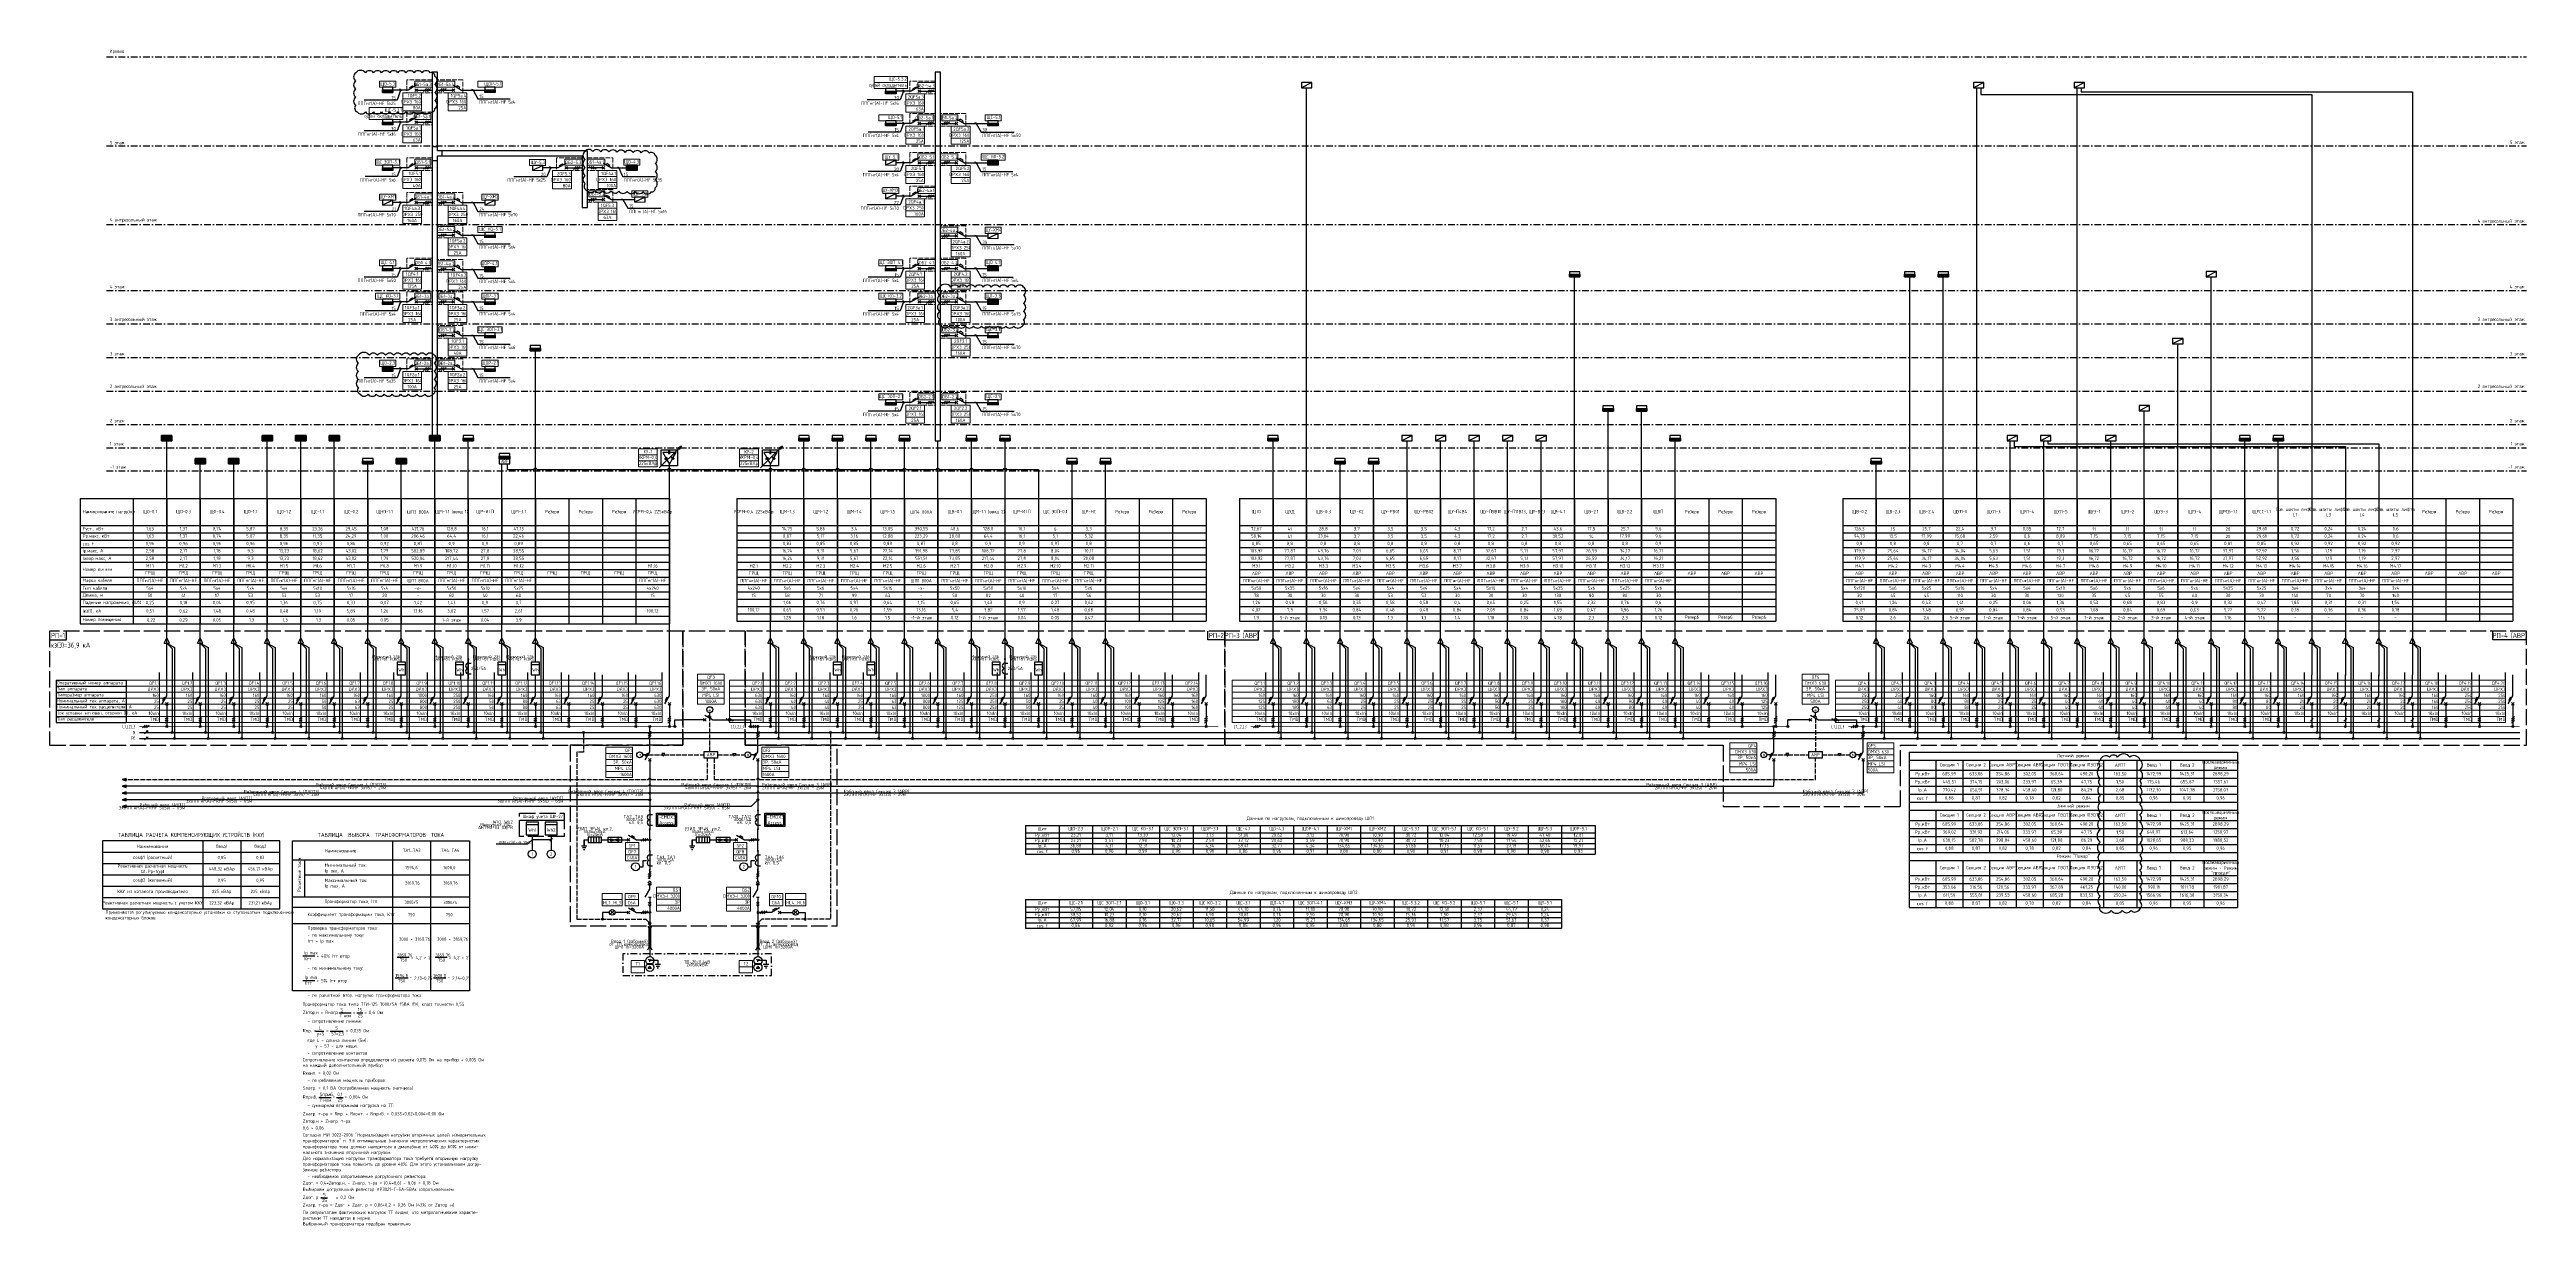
# Model space of a CAD drawing. Header units: millimetres. Extents: x -1221 to 2392, y 143 to 1021.
# Drawn here: x 544 to 2392, y 143 to 1021 of the extents above; entities that cross this region are included whole.
import ezdxf
from ezdxf import colors
from ezdxf.entities.mleader import LeaderData, LeaderLine
from ezdxf.enums import TextEntityAlignment as Align
from ezdxf.math import Vec2, Vec3

# ---------------------------------------------------------------- set-up
doc = ezdxf.new("R2010")
doc.units = ezdxf.units.MM
doc.header["$MEASUREMENT"] = 0
doc.linetypes.add('ACAD_ISO02W100', pattern=[15, 12, -3])
doc.linetypes.add('Штрихпунктирная 5 х 2 мм', pattern=[9, 5, -2, 0, -2])
doc.layers.get('Defpoints').update_dxf_attribs({"color": 6})
for name, color, linetype, lineweight in [('_LV_txt', 7, 'Continuous', 15), ('_txt', 7, 'Continuous', 40), ('EL_Схема', 7, 'Continuous', 15), ('Однолинейка', 7, 'Continuous', 20)]:
    doc.layers.add(name, color=color, linetype=linetype, lineweight=lineweight)
for name, color, linetype in [('ACM 0.05mm', 1, 'Continuous'), ('ACM 0.35mm', 5, 'Continuous'), ('ACM Text', 7, 'Continuous'), ('EM_Противопожарные устройства', 1, 'Continuous'), ('EM_Схема L', 7, 'Continuous'), ('EM_Схема N', 4, 'Continuous'), ('EM_Схема PE', 4, 'Continuous'), ('EM_Щиты', 7, 'Continuous'), ('EM_Щиты противопожарных систем', 1, 'Continuous')]:
    doc.layers.add(name, color=color, linetype=linetype)
doc.styles.add('EOM', font='isocpeur.ttf', dxfattribs={"width": 0.85})
doc.styles.add('IKEA_TEXT_STYLE_1', font='simplex.shx', dxfattribs={"width": 0.65})
doc.styles.add('Надписи', font='isocpeur.ttf', dxfattribs={"width": 0.85})

# ---------------------------------------------------------------- blocks, each defined once
blk = doc.blocks.new('*U15')
at = {"layer": 'ACM 0.35mm'}
h = blk.add_hatch(color=256, dxfattribs=at)
h.dxf.hatch_style = 1
edge = h.paths.add_edge_path()
edge.add_arc((5.8, 0.3), 0.467, 0, 360)
at = {"ltscale": 100}
for points in [[(0, -0.8), (1775.9, -0.8)], [(0, -5.2), (1775.9, -5.2)]]:
    blk.add_lwpolyline(points, dxfattribs=at)
at = {"layer": 'ACM 0.35mm'}
for points in [[(5.8, 0.3), (3.7, -1.8)], [(5.8, -4.2), (3.7, -6.3)], [(5, -4.2), (6.6, -4.2)]]:
    blk.add_lwpolyline(points, dxfattribs=at)
blk.add_circle((5.8, 0.3), 0.467, dxfattribs=at)
blk = doc.blocks.new('*U10')
at = {"ltscale": 100, "const_width": 0.5}
blk.add_lwpolyline([(0, -0.8), (400.9, -0.8)], dxfattribs=at)
at = {"layer": 'ACM 0.35mm'}
for points in [[(4.3, 0.3), (2.2, -1.8)], [(5.8, 0.3), (3.7, -1.8)], [(7.3, 0.3), (5.2, -1.8)]]:
    blk.add_lwpolyline(points, dxfattribs=at)
blk = doc.blocks.new('*T7')
at = {"layer": 'ACM Text', "color": 2, "lineweight": -2, "transparency": 16777216}
for p, q in [((0, 0), (52, 0)), ((0, 0), (0, -31.5)), ((52, 0), (52, -31.5)), ((0, -4.5), (52, -4.5)), ((0, -9), (52, -9)), ((0, -13.5), (52, -13.5)), ((0, -18), (52, -18)), ((0, -22.5), (52, -22.5)), ((0, -27), (52, -27)), ((0, -31.5), (52, -31.5))]:
    blk.add_line(p, q, dxfattribs=at)
at = {"layer": 'Defpoints', "color": 8, "linetype": 'ByBlock', "lineweight": 0, "transparency": 16777216}
for p, q in [((52, 0), (452, 0)), ((77, 0), (77, -31.5)), ((102, 0), (102, -31.5)), ((127, 0), (127, -31.5)), ((152, 0), (152, -31.5)), ((177, 0), (177, -31.5)), ((202, 0), (202, -31.5)), ((227, 0), (227, -31.5)), ((252, 0), (252, -31.5)), ((277, 0), (277, -31.5)), ((302, 0), (302, -31.5)), ((327, 0), (327, -31.5)), ((352, 0), (352, -31.5)), ((377, 0), (377, -31.5)), ((402, 0), (402, -31.5)), ((427, 0), (427, -31.5)), ((452, 0), (452, -31.5)), ((52, -4.5), (452, -4.5)), ((52, -9), (452, -9)), ((52, -13.5), (452, -13.5)), ((52, -18), (452, -18)), ((52, -22.5), (452, -22.5)), ((52, -27), (452, -27)), ((52, -31.5), (452, -31.5))]:
    blk.add_line(p, q, dxfattribs=at)
at = {"layer": 'ACM Text', "transparency": 16777216, "char_height": 2.5, "style": 'Надписи'}
for s, insert, width, attachment_point in [('Тип аппарата', (0.5, -6.75), 51, 4), ('Типоразмер аппарата', (0.5, -11.25), 51, 4), ('Оперативный номер аппарата', (0.5, -2.25), 51, 4), ('Номинальный ток аппарата, А', (0.5, -15.75), 51, 4), ('{\\fISOCPEUR|b0|i0|c0;DPX3', (76.5, -6.75), 24, 6), ('{\\fISOCPEUR|b0|i0|c0;QF1.1', (76.5, -2.25), 24, 6), ('{\\fISOCPEUR|b0|i0|c0;160', (76.5, -11.25), 24, 6), ('{\\fISOCPEUR|b0|i0|c0;25', (76.5, -15.75), 24, 6), ('{\\fISOCPEUR|b0|i0|c0;DPX3', (101.5, -6.75), 24, 6), ('{\\fISOCPEUR|b0|i0|c0;QF1.2', (101.5, -2.25), 24, 6), ('{\\fISOCPEUR|b0|i0|c0;160', (101.5, -11.25), 24, 6), ('{\\fISOCPEUR|b0|i0|c0;25', (101.5, -15.75), 24, 6), ('{\\fISOCPEUR|b0|i0|c0;DPX3', (126.5, -6.75), 24, 6), ('{\\fISOCPEUR|b0|i0|c0;QF1.3', (126.5, -2.25), 24, 6), ('{\\fISOCPEUR|b0|i0|c0;160', (126.5, -11.25), 24, 6), ('{\\fISOCPEUR|b0|i0|c0;25', (126.5, -15.75), 24, 6), ('{\\fISOCPEUR|b0|i0|c0;DPX3', (151.5, -6.75), 24, 6), ('{\\fISOCPEUR|b0|i0|c0;QF1.4', (151.5, -2.25), 24, 6), ('{\\fISOCPEUR|b0|i0|c0;160', (151.5, -11.25), 24, 6), ('{\\fISOCPEUR|b0|i0|c0;25', (151.5, -15.75), 24, 6), ('{\\fISOCPEUR|b0|i0|c0;DPX3', (176.5, -6.75), 24, 6), ('{\\fISOCPEUR|b0|i0|c0;QF1.5', (176.5, -2.25), 24, 6), ('{\\fISOCPEUR|b0|i0|c0;160', (176.5, -11.25), 24, 6), ('{\\fISOCPEUR|b0|i0|c0;25', (176.5, -15.75), 24, 6), ('{\\fISOCPEUR|b0|i0|c0;DPX3', (201.5, -6.75), 24, 6), ('{\\fISOCPEUR|b0|i0|c0;QF1.6', (201.5, -2.25), 24, 6), ('{\\fISOCPEUR|b0|i0|c0;160', (201.5, -11.25), 24, 6), ('{\\fISOCPEUR|b0|i0|c0;50', (201.5, -15.75), 24, 6), ('{\\fISOCPEUR|b0|i0|c0;DPX3', (226.5, -6.75), 24, 6), ('{\\fISOCPEUR|b0|i0|c0;QF1.7', (226.5, -2.25), 24, 6), ('{\\fISOCPEUR|b0|i0|c0;160', (226.5, -11.25), 24, 6), ('{\\fISOCPEUR|b0|i0|c0;63', (226.5, -15.75), 24, 6), ('{\\fISOCPEUR|b0|i0|c0;DPX3', (251.5, -6.75), 24, 6), ('{\\fISOCPEUR|b0|i0|c0;QF1.8', (251.5, -2.25), 24, 6), ('{\\fISOCPEUR|b0|i0|c0;160', (251.5, -11.25), 24, 6), ('{\\fISOCPEUR|b0|i0|c0;25', (251.5, -15.75), 24, 6), ('{\\fISOCPEUR|b0|i0|c0;DPX3', (276.5, -6.75), 24, 6), ('{\\fISOCPEUR|b0|i0|c0;QF1.9', (276.5, -2.25), 24, 6), ('{\\fISOCPEUR|b0|i0|c0;1000', (276.5, -11.25), 24, 6), ('{\\fISOCPEUR|b0|i0|c0;800', (276.5, -15.75), 24, 6), ('{\\fISOCPEUR|b0|i0|c0;QF1.10', (301.5, -2.25), 24, 6), ('{\\fISOCPEUR|b0|i0|c0;DPX3', (301.5, -6.75), 24, 6), ('{\\fISOCPEUR|b0|i0|c0;250', (301.5, -11.25), 24, 6), ('{\\fISOCPEUR|b0|i0|c0;250', (301.5, -15.75), 24, 6), ('{\\fISOCPEUR|b0|i0|c0;QF1.11', (326.5, -2.25), 24, 6), ('{\\fISOCPEUR|b0|i0|c0;DPX3', (326.5, -6.75), 24, 6), ('{\\fISOCPEUR|b0|i0|c0;160', (326.5, -11.25), 24, 6), ('{\\fISOCPEUR|b0|i0|c0;50', (326.5, -15.75), 24, 6), ('{\\fISOCPEUR|b0|i0|c0;QF1.12', (351.5, -2.25), 24, 6), ('{\\fISOCPEUR|b0|i0|c0;DPX3', (351.5, -6.75), 24, 6), ('{\\fISOCPEUR|b0|i0|c0;160', (351.5, -11.25), 24, 6), ('{\\fISOCPEUR|b0|i0|c0;80', (351.5, -15.75), 24, 6), ('{\\fISOCPEUR|b0|i0|c0;QF1.13', (376.5, -2.25), 24, 6), ('{\\fISOCPEUR|b0|i0|c0;DPX3', (376.5, -6.75), 24, 6), ('{\\fISOCPEUR|b0|i0|c0;160', (376.5, -11.25), 24, 6), ('{\\fISOCPEUR|b0|i0|c0;63', (376.5, -15.75), 24, 6), ('{\\fISOCPEUR|b0|i0|c0;QF1.14', (401.5, -2.25), 24, 6), ('{\\fISOCPEUR|b0|i0|c0;DPX3', (401.5, -6.75), 24, 6), ('{\\fISOCPEUR|b0|i0|c0;160', (401.5, -11.25), 24, 6), ('{\\fISOCPEUR|b0|i0|c0;25', (401.5, -15.75), 24, 6), ('{\\fISOCPEUR|b0|i0|c0;QF1.15', (426.5, -2.25), 24, 6), ('{\\fISOCPEUR|b0|i0|c0;DPX3', (426.5, -6.75), 24, 6), ('{\\fISOCPEUR|b0|i0|c0;160', (426.5, -11.25), 24, 6), ('{\\fISOCPEUR|b0|i0|c0;25', (426.5, -15.75), 24, 6), ('{\\fISOCPEUR|b0|i0|c0;QF1.16', (451.5, -2.25), 24, 6), ('{\\fISOCPEUR|b0|i0|c0;DPX3', (451.5, -6.75), 24, 6), ('{\\fISOCPEUR|b0|i0|c0;630', (451.5, -11.25), 24, 6), ('{\\fISOCPEUR|b0|i0|c0;630', (451.5, -15.75), 24, 6), ('Ток уставки мгновен. отсечки (Ii), кА', (0.5, -24.75), 51, 4), ('Тип расцепителя', (0.5, -29.25), 51, 4), ('Номинальный ток расцепителя, А', (0.5, -20.25), 51, 4), ('{\\fISOCPEUR|b0|i0|c0;10xln', (76.5, -24.75), 24, 6), ('{\\fISOCPEUR|b0|i0|c0;TMD', (76.5, -29.25), 24, 6), ('{\\fISOCPEUR|b0|i0|c0;25', (76.5, -20.25), 24, 6), ('{\\fISOCPEUR|b0|i0|c0;10xln', (101.5, -24.75), 24, 6), ('{\\fISOCPEUR|b0|i0|c0;TMD', (101.5, -29.25), 24, 6), ('{\\fISOCPEUR|b0|i0|c0;25', (101.5, -20.25), 24, 6), ('{\\fISOCPEUR|b0|i0|c0;10xln', (126.5, -24.75), 24, 6), ('{\\fISOCPEUR|b0|i0|c0;TMD', (126.5, -29.25), 24, 6), ('{\\fISOCPEUR|b0|i0|c0;25', (126.5, -20.25), 24, 6), ('{\\fISOCPEUR|b0|i0|c0;10xln', (151.5, -24.75), 24, 6), ('{\\fISOCPEUR|b0|i0|c0;TMD', (151.5, -29.25), 24, 6), ('{\\fISOCPEUR|b0|i0|c0;25', (151.5, -20.25), 24, 6), ('{\\fISOCPEUR|b0|i0|c0;10xln', (176.5, -24.75), 24, 6), ('{\\fISOCPEUR|b0|i0|c0;TMD', (176.5, -29.25), 24, 6), ('{\\fISOCPEUR|b0|i0|c0;25', (176.5, -20.25), 24, 6), ('{\\fISOCPEUR|b0|i0|c0;10xln', (201.5, -24.75), 24, 6), ('{\\fISOCPEUR|b0|i0|c0;TMD', (201.5, -29.25), 24, 6), ('{\\fISOCPEUR|b0|i0|c0;50', (201.5, -20.25), 24, 6), ('{\\fISOCPEUR|b0|i0|c0;10xln', (226.5, -24.75), 24, 6), ('{\\fISOCPEUR|b0|i0|c0;TMD', (226.5, -29.25), 24, 6), ('{\\fISOCPEUR|b0|i0|c0;63', (226.5, -20.25), 24, 6), ('{\\fISOCPEUR|b0|i0|c0;10xln', (251.5, -24.75), 24, 6), ('{\\fISOCPEUR|b0|i0|c0;TMD', (251.5, -29.25), 24, 6), ('{\\fISOCPEUR|b0|i0|c0;25', (251.5, -20.25), 24, 6), ('{\\fISOCPEUR|b0|i0|c0;10xln', (276.5, -24.75), 24, 6), ('{\\fISOCPEUR|b0|i0|c0;TMD', (276.5, -29.25), 24, 6), ('{\\fISOCPEUR|b0|i0|c0;800', (276.5, -20.25), 24, 6), ('{\\fISOCPEUR|b0|i0|c0;10xln', (301.5, -24.75), 24, 6), ('{\\fISOCPEUR|b0|i0|c0;TMD', (301.5, -29.25), 24, 6), ('{\\fISOCPEUR|b0|i0|c0;250', (301.5, -20.25), 24, 6), ('{\\fISOCPEUR|b0|i0|c0;10xln', (326.5, -24.75), 24, 6), ('{\\fISOCPEUR|b0|i0|c0;TMD', (326.5, -29.25), 24, 6), ('{\\fISOCPEUR|b0|i0|c0;50', (326.5, -20.25), 24, 6), ('{\\fISOCPEUR|b0|i0|c0;10xln', (351.5, -24.75), 24, 6), ('{\\fISOCPEUR|b0|i0|c0;TMD', (351.5, -29.25), 24, 6), ('{\\fISOCPEUR|b0|i0|c0;80', (351.5, -20.25), 24, 6), ('{\\fISOCPEUR|b0|i0|c0;10xln', (376.5, -24.75), 24, 6), ('{\\fISOCPEUR|b0|i0|c0;TMD', (376.5, -29.25), 24, 6), ('{\\fISOCPEUR|b0|i0|c0;63', (376.5, -20.25), 24, 6), ('{\\fISOCPEUR|b0|i0|c0;10xln', (401.5, -24.75), 24, 6), ('{\\fISOCPEUR|b0|i0|c0;TMD', (401.5, -29.25), 24, 6), ('{\\fISOCPEUR|b0|i0|c0;25', (401.5, -20.25), 24, 6), ('{\\fISOCPEUR|b0|i0|c0;10xln', (426.5, -24.75), 24, 6), ('{\\fISOCPEUR|b0|i0|c0;TMD', (426.5, -29.25), 24, 6), ('{\\fISOCPEUR|b0|i0|c0;25', (426.5, -20.25), 24, 6), ('{\\fISOCPEUR|b0|i0|c0;10xln', (451.5, -24.75), 24, 6), ('{\\fISOCPEUR|b0|i0|c0;TMD', (451.5, -29.25), 24, 6), ('{\\fISOCPEUR|b0|i0|c0;630', (451.5, -20.25), 24, 6)]:
    blk.add_mtext(s, dxfattribs=dict(at, insert=insert, width=width, attachment_point=attachment_point))
blk = doc.blocks.new('*T11')
at = {"layer": 'ACM Text', "color": 2, "linetype": 'ByBlock', "lineweight": -2, "transparency": 16777216}
for p, q in [((0, 0), (400, 0)), ((0, 0), (0, -91.5)), ((25, 0), (25, -91.5)), ((50, 0), (50, -91.5)), ((75, 0), (75, -91.5)), ((100, 0), (100, -91.5)), ((125, 0), (125, -91.5)), ((150, 0), (150, -91.5)), ((175, 0), (175, -91.5)), ((200, 0), (200, -91.5)), ((225, 0), (225, -91.5)), ((250, 0), (250, -91.5)), ((275, 0), (275, -91.5)), ((300, 0), (300, -91.5)), ((325, 0), (325, -91.5)), ((350, 0), (350, -91.5)), ((375, 0), (375, -91.5)), ((400, 0), (400, -91.5)), ((0, -20), (400, -20)), ((0, -25.5), (400, -25.5)), ((0, -31), (400, -31)), ((0, -36.5), (400, -36.5)), ((0, -42), (400, -42)), ((0, -47.5), (400, -47.5)), ((0, -53), (400, -53)), ((0, -58.5), (400, -58.5)), ((0, -64), (400, -64)), ((0, -69.5), (400, -69.5)), ((0, -75), (400, -75)), ((0, -80.5), (400, -80.5)), ((0, -86), (400, -86)), ((0, -91.5), (400, -91.5))]:
    blk.add_line(p, q, dxfattribs=at)
at = {"layer": 'ACM Text', "transparency": 16777216, "char_height": 2.5, "width": 24.88, "attachment_point": 5, "style": 'Надписи'}
for s, insert in [('{\\fISOCPEUR|b0|i0|c0;ЩТО', (12.5, -10)), ('{\\fISOCPEUR|b0|i0|c0;ЩУД', (37.5, -10)), ('{\\fISOCPEUR|b0|i0|c0;ЩВ-0.3', (62.5, -10)), ('{\\fISOCPEUR|b0|i0|c0;ЩУ-К2', (87.5, -10)), ('{\\fISOCPEUR|b0|i0|c0;ЩУ-РВ01', (112.5, -10)), ('{\\fISOCPEUR|b0|i0|c0;ЩУ-РВ02', (137.5, -10)), ('{\\fISOCPEUR|b0|i0|c0;ЩУ-П4В4', (162.5, -10)), ('{\\fISOCPEUR|b0|i0|c0;ЩУ-П5В10', (187.5, -10)), ('{\\fISOCPEUR|b0|i0|c0;ЩУ-П11В13, ЩУ-В23', (212.5, -10)), ('{\\fISOCPEUR|b0|i0|c0;ЩВ-4.1', (237.5, -10)), ('{\\fISOCPEUR|b0|i0|c0;ЩВ-2.1', (262.5, -10)), ('{\\fISOCPEUR|b0|i0|c0;ЩВ-2.2', (287.5, -10)), ('{\\fISOCPEUR|b0|i0|c0;ЩВП', (312.5, -10)), ('{\\fISOCPEUR|b0|i0|c0;Резерв', (337.5, -10)), ('{\\fISOCPEUR|b0|i0|c0;Резерв', (362.5, -10)), ('{\\fISOCPEUR|b0|i0|c0;Резерв', (387.5, -10)), ('{\\fISOCPEUR|b0|i0|c0;72,67', (12.5, -22.75)), ('{\\fISOCPEUR|b0|i0|c0;58,14', (12.5, -28.25)), ('{\\fISOCPEUR|b0|i0|c0;0,85', (12.5, -33.75)), ('{\\fISOCPEUR|b0|i0|c0;0,8', (37.5, -33.75)), ('{\\fISOCPEUR|b0|i0|c0;41', (37.5, -22.75)), ('{\\fISOCPEUR|b0|i0|c0;41', (37.5, -28.25)), ('{\\fISOCPEUR|b0|i0|c0;23,04', (62.5, -28.25)), ('{\\fISOCPEUR|b0|i0|c0;28,8', (62.5, -22.75)), ('{\\fISOCPEUR|b0|i0|c0;0,8', (62.5, -33.75)), ('{\\fISOCPEUR|b0|i0|c0;0,8', (87.5, -33.75)), ('{\\fISOCPEUR|b0|i0|c0;3,7', (87.5, -22.75)), ('{\\fISOCPEUR|b0|i0|c0;3,7', (87.5, -28.25)), ('{\\fISOCPEUR|b0|i0|c0;0,8', (112.5, -33.75)), ('{\\fISOCPEUR|b0|i0|c0;3,5', (112.5, -22.75)), ('{\\fISOCPEUR|b0|i0|c0;3,5', (112.5, -28.25)), ('{\\fISOCPEUR|b0|i0|c0;0,8', (137.5, -33.75)), ('{\\fISOCPEUR|b0|i0|c0;3,5', (137.5, -22.75)), ('{\\fISOCPEUR|b0|i0|c0;3,5', (137.5, -28.25)), ('{\\fISOCPEUR|b0|i0|c0;4,3', (162.5, -22.75)), ('{\\fISOCPEUR|b0|i0|c0;4,3', (162.5, -28.25)), ('{\\fISOCPEUR|b0|i0|c0;0,8', (162.5, -33.75)), ('{\\fISOCPEUR|b0|i0|c0;17,2', (187.5, -22.75)), ('{\\fISOCPEUR|b0|i0|c0;17,2', (187.5, -28.25)), ('{\\fISOCPEUR|b0|i0|c0;0,8', (187.5, -33.75)), ('{\\fISOCPEUR|b0|i0|c0;0,8', (212.5, -33.75)), ('{\\fISOCPEUR|b0|i0|c0;2,7', (212.5, -22.75)), ('{\\fISOCPEUR|b0|i0|c0;2,7', (212.5, -28.25)), ('{\\fISOCPEUR|b0|i0|c0;30,52', (237.5, -28.25)), ('{\\fISOCPEUR|b0|i0|c0;43,6', (237.5, -22.75)), ('{\\fISOCPEUR|b0|i0|c0;0,8', (237.5, -33.75)), ('{\\fISOCPEUR|b0|i0|c0;17,5', (262.5, -22.75)), ('{\\fISOCPEUR|b0|i0|c0;0,8', (262.5, -33.75)), ('{\\fISOCPEUR|b0|i0|c0;14', (262.5, -28.25)), ('{\\fISOCPEUR|b0|i0|c0;17,99', (287.5, -28.25)), ('{\\fISOCPEUR|b0|i0|c0;25,7', (287.5, -22.75)), ('{\\fISOCPEUR|b0|i0|c0;0,8', (287.5, -33.75)), ('{\\fISOCPEUR|b0|i0|c0;9,6', (312.5, -22.75)), ('{\\fISOCPEUR|b0|i0|c0;9,6', (312.5, -28.25)), ('{\\fISOCPEUR|b0|i0|c0;0,9', (312.5, -33.75)), ('{\\fISOCPEUR|b0|i0|c0; ', (337.5, -22.75)), ('{\\fISOCPEUR|b0|i0|c0; ', (337.5, -28.25)), ('{\\fISOCPEUR|b0|i0|c0; ', (337.5, -33.75)), ('{\\fISOCPEUR|b0|i0|c0; ', (362.5, -22.75)), ('{\\fISOCPEUR|b0|i0|c0; ', (362.5, -28.25)), ('{\\fISOCPEUR|b0|i0|c0; ', (362.5, -33.75)), ('{\\fISOCPEUR|b0|i0|c0; ', (387.5, -22.75)), ('{\\fISOCPEUR|b0|i0|c0; ', (387.5, -28.25)), ('{\\fISOCPEUR|b0|i0|c0; ', (387.5, -33.75)), ('{\\fISOCPEUR|b0|i0|c0;103,92', (12.5, -39.25)), ('{\\fISOCPEUR|b0|i0|c0;103,92', (12.5, -44.75)), ('{\\fISOCPEUR|b0|i0|c0;АВР', (12.5, -55.75)), ('{\\fISOCPEUR|b0|i0|c0;М3.1', (12.5, -50.25)), ('{\\fISOCPEUR|b0|i0|c0;77,87', (37.5, -39.25)), ('{\\fISOCPEUR|b0|i0|c0;77,87', (37.5, -44.75)), ('{\\fISOCPEUR|b0|i0|c0;М3.2', (37.5, -50.25)), ('{\\fISOCPEUR|b0|i0|c0;АВР', (37.5, -55.75)), ('{\\fISOCPEUR|b0|i0|c0;43,76', (62.5, -39.25)), ('{\\fISOCPEUR|b0|i0|c0;43,76', (62.5, -44.75)), ('{\\fISOCPEUR|b0|i0|c0;М3.3', (62.5, -50.25)), ('{\\fISOCPEUR|b0|i0|c0;АВР', (62.5, -55.75)), ('{\\fISOCPEUR|b0|i0|c0;М3.4', (87.5, -50.25)), ('{\\fISOCPEUR|b0|i0|c0;АВР', (87.5, -55.75)), ('{\\fISOCPEUR|b0|i0|c0;7,03', (87.5, -39.25)), ('{\\fISOCPEUR|b0|i0|c0;7,03', (87.5, -44.75)), ('{\\fISOCPEUR|b0|i0|c0;М3.5', (112.5, -50.25)), ('{\\fISOCPEUR|b0|i0|c0;АВР', (112.5, -55.75)), ('{\\fISOCPEUR|b0|i0|c0;6,65', (112.5, -39.25)), ('{\\fISOCPEUR|b0|i0|c0;6,65', (112.5, -44.75)), ('{\\fISOCPEUR|b0|i0|c0;М3.6', (137.5, -50.25)), ('{\\fISOCPEUR|b0|i0|c0;АВР', (137.5, -55.75)), ('{\\fISOCPEUR|b0|i0|c0;6,65', (137.5, -39.25)), ('{\\fISOCPEUR|b0|i0|c0;6,65', (137.5, -44.75)), ('{\\fISOCPEUR|b0|i0|c0;М3.7', (162.5, -50.25)), ('{\\fISOCPEUR|b0|i0|c0;АВР', (162.5, -55.75)), ('{\\fISOCPEUR|b0|i0|c0;8,17', (162.5, -39.25)), ('{\\fISOCPEUR|b0|i0|c0;8,17', (162.5, -44.75)), ('{\\fISOCPEUR|b0|i0|c0;32,67', (187.5, -39.25)), ('{\\fISOCPEUR|b0|i0|c0;32,67', (187.5, -44.75)), ('{\\fISOCPEUR|b0|i0|c0;М3.8', (187.5, -50.25)), ('{\\fISOCPEUR|b0|i0|c0;АВР', (187.5, -55.75)), ('{\\fISOCPEUR|b0|i0|c0;М3.9', (212.5, -50.25)), ('{\\fISOCPEUR|b0|i0|c0;АВР', (212.5, -55.75)), ('{\\fISOCPEUR|b0|i0|c0;5,13', (212.5, -39.25)), ('{\\fISOCPEUR|b0|i0|c0;5,13', (212.5, -44.75)), ('{\\fISOCPEUR|b0|i0|c0;57,97', (237.5, -39.25)), ('{\\fISOCPEUR|b0|i0|c0;57,97', (237.5, -44.75)), ('{\\fISOCPEUR|b0|i0|c0;М3.10', (237.5, -50.25)), ('{\\fISOCPEUR|b0|i0|c0;АВР', (237.5, -55.75)), ('{\\fISOCPEUR|b0|i0|c0;26,59', (262.5, -39.25)), ('{\\fISOCPEUR|b0|i0|c0;26,59', (262.5, -44.75)), ('{\\fISOCPEUR|b0|i0|c0;М3.11', (262.5, -50.25)), ('{\\fISOCPEUR|b0|i0|c0;АВР', (262.5, -55.75)), ('{\\fISOCPEUR|b0|i0|c0;М3.12', (287.5, -50.25)), ('{\\fISOCPEUR|b0|i0|c0;34,17', (287.5, -39.25)), ('{\\fISOCPEUR|b0|i0|c0;34,17', (287.5, -44.75)), ('{\\fISOCPEUR|b0|i0|c0;АВР', (287.5, -55.75)), ('{\\fISOCPEUR|b0|i0|c0;М3.13', (312.5, -50.25)), ('{\\fISOCPEUR|b0|i0|c0;16,21', (312.5, -39.25)), ('{\\fISOCPEUR|b0|i0|c0;16,21', (312.5, -44.75)), ('{\\fISOCPEUR|b0|i0|c0;АВР', (312.5, -55.75)), ('{\\fISOCPEUR|b0|i0|c0;АВР', (337.5, -55.75)), ('{\\fISOCPEUR|b0|i0|c0; ', (337.5, -39.25)), ('{\\fISOCPEUR|b0|i0|c0; ', (337.5, -44.75)), ('{\\fISOCPEUR|b0|i0|c0; ', (337.5, -50.25)), ('{\\fISOCPEUR|b0|i0|c0;АВР', (362.5, -55.75)), ('{\\fISOCPEUR|b0|i0|c0; ', (362.5, -39.25)), ('{\\fISOCPEUR|b0|i0|c0; ', (362.5, -44.75)), ('{\\fISOCPEUR|b0|i0|c0; ', (362.5, -50.25)), ('{\\fISOCPEUR|b0|i0|c0;АВР', (387.5, -55.75)), ('{\\fISOCPEUR|b0|i0|c0; ', (387.5, -39.25)), ('{\\fISOCPEUR|b0|i0|c0; ', (387.5, -44.75)), ('{\\fISOCPEUR|b0|i0|c0; ', (387.5, -50.25)), ('{\\fISOCPEUR|b0|i0|c0;ППГнг(А)-HF', (12.5, -61.25)), ('{\\fISOCPEUR|b0|i0|c0;5x50', (12.5, -66.75)), ('{\\fISOCPEUR|b0|i0|c0;78', (12.5, -72.25)), ('{\\fISOCPEUR|b0|i0|c0;ППГнг(А)-HF', (37.5, -61.25)), ('{\\fISOCPEUR|b0|i0|c0;5x35', (37.5, -66.75)), ('{\\fISOCPEUR|b0|i0|c0;30', (37.5, -72.25)), ('{\\fISOCPEUR|b0|i0|c0;ППГнг(А)-HF', (62.5, -61.25)), ('{\\fISOCPEUR|b0|i0|c0;5x16', (62.5, -66.75)), ('{\\fISOCPEUR|b0|i0|c0;30', (62.5, -72.25)), ('{\\fISOCPEUR|b0|i0|c0;ППГнг(А)-HF', (87.5, -61.25)), ('{\\fISOCPEUR|b0|i0|c0;5x4', (87.5, -66.75)), ('{\\fISOCPEUR|b0|i0|c0;30', (87.5, -72.25)), ('{\\fISOCPEUR|b0|i0|c0;ППГнг(А)-HF', (112.5, -61.25)), ('{\\fISOCPEUR|b0|i0|c0;5x4', (112.5, -66.75)), ('{\\fISOCPEUR|b0|i0|c0;53', (112.5, -72.25)), ('{\\fISOCPEUR|b0|i0|c0;ППГнг(А)-HF', (137.5, -61.25)), ('{\\fISOCPEUR|b0|i0|c0;5x4', (137.5, -66.75)), ('{\\fISOCPEUR|b0|i0|c0;53', (137.5, -72.25)), ('{\\fISOCPEUR|b0|i0|c0;ППГнг(А)-HF', (162.5, -61.25)), ('{\\fISOCPEUR|b0|i0|c0;5x4', (162.5, -66.75)), ('{\\fISOCPEUR|b0|i0|c0;30', (162.5, -72.25)), ('{\\fISOCPEUR|b0|i0|c0;ППГнг(А)-HF', (187.5, -61.25)), ('{\\fISOCPEUR|b0|i0|c0;5x10', (187.5, -66.75)), ('{\\fISOCPEUR|b0|i0|c0;30', (187.5, -72.25)), ('{\\fISOCPEUR|b0|i0|c0;ППГнг(А)-HF', (212.5, -61.25)), ('{\\fISOCPEUR|b0|i0|c0;5x4', (212.5, -66.75)), ('{\\fISOCPEUR|b0|i0|c0;30', (212.5, -72.25)), ('{\\fISOCPEUR|b0|i0|c0;ППГнг(А)-HF', (237.5, -61.25)), ('{\\fISOCPEUR|b0|i0|c0;5x35', (237.5, -66.75)), ('{\\fISOCPEUR|b0|i0|c0;130', (237.5, -72.25)), ('{\\fISOCPEUR|b0|i0|c0;ППГнг(А)-HF', (262.5, -61.25)), ('{\\fISOCPEUR|b0|i0|c0;5x6', (262.5, -66.75)), ('{\\fISOCPEUR|b0|i0|c0;80', (262.5, -72.25)), ('{\\fISOCPEUR|b0|i0|c0;ППГнг(А)-HF', (287.5, -61.25)), ('{\\fISOCPEUR|b0|i0|c0;5x25', (287.5, -66.75)), ('{\\fISOCPEUR|b0|i0|c0;80', (287.5, -72.25)), ('{\\fISOCPEUR|b0|i0|c0;ППГнг(А)-HF', (312.5, -61.25)), ('{\\fISOCPEUR|b0|i0|c0;5x6', (312.5, -66.75)), ('{\\fISOCPEUR|b0|i0|c0;30', (312.5, -72.25)), ('{\\fISOCPEUR|b0|i0|c0; ', (337.5, -61.25)), ('{\\fISOCPEUR|b0|i0|c0; ', (337.5, -66.75)), ('{\\fISOCPEUR|b0|i0|c0; ', (337.5, -72.25)), ('{\\fISOCPEUR|b0|i0|c0; ', (362.5, -61.25)), ('{\\fISOCPEUR|b0|i0|c0; ', (362.5, -66.75)), ('{\\fISOCPEUR|b0|i0|c0; ', (362.5, -72.25)), ('{\\fISOCPEUR|b0|i0|c0; ', (387.5, -61.25)), ('{\\fISOCPEUR|b0|i0|c0; ', (387.5, -66.75)), ('{\\fISOCPEUR|b0|i0|c0; ', (387.5, -72.25)), ('{\\fISOCPEUR|b0|i0|c0;4,02', (12.5, -83.25)), ('{\\fISOCPEUR|b0|i0|c0;1,26', (12.5, -77.75)), ('{\\fISOCPEUR|b0|i0|c0;1.9', (12.5, -88.75)), ('{\\fISOCPEUR|b0|i0|c0;5-й этаж', (37.5, -88.75)), ('{\\fISOCPEUR|b0|i0|c0;0,48', (37.5, -77.75)), ('{\\fISOCPEUR|b0|i0|c0;7,3', (37.5, -83.25)), ('{\\fISOCPEUR|b0|i0|c0;3,34', (62.5, -83.25)), ('{\\fISOCPEUR|b0|i0|c0;0,56', (62.5, -77.75)), ('{\\fISOCPEUR|b0|i0|c0;0.13', (62.5, -88.75)), ('{\\fISOCPEUR|b0|i0|c0;0,84', (87.5, -83.25)), ('{\\fISOCPEUR|b0|i0|c0;0,35', (87.5, -77.75)), ('{\\fISOCPEUR|b0|i0|c0;0.13', (87.5, -88.75)), ('{\\fISOCPEUR|b0|i0|c0;0,48', (112.5, -83.25)), ('{\\fISOCPEUR|b0|i0|c0;0,58', (112.5, -77.75)), ('{\\fISOCPEUR|b0|i0|c0;1.3', (112.5, -88.75)), ('{\\fISOCPEUR|b0|i0|c0;0,48', (137.5, -83.25)), ('{\\fISOCPEUR|b0|i0|c0;0,58', (137.5, -77.75)), ('{\\fISOCPEUR|b0|i0|c0;1.3', (137.5, -88.75)), ('{\\fISOCPEUR|b0|i0|c0;0,84', (162.5, -83.25)), ('{\\fISOCPEUR|b0|i0|c0;0,4', (162.5, -77.75)), ('{\\fISOCPEUR|b0|i0|c0;1.4', (162.5, -88.75)), ('{\\fISOCPEUR|b0|i0|c0;0,65', (187.5, -77.75)), ('{\\fISOCPEUR|b0|i0|c0;2,09', (187.5, -83.25)), ('{\\fISOCPEUR|b0|i0|c0;1.18', (187.5, -88.75)), ('{\\fISOCPEUR|b0|i0|c0;0,84', (212.5, -83.25)), ('{\\fISOCPEUR|b0|i0|c0;0,25', (212.5, -77.75)), ('{\\fISOCPEUR|b0|i0|c0;1.18', (212.5, -88.75)), ('{\\fISOCPEUR|b0|i0|c0;1,55', (237.5, -77.75)), ('{\\fISOCPEUR|b0|i0|c0;1,69', (237.5, -83.25)), ('{\\fISOCPEUR|b0|i0|c0;4.18', (237.5, -88.75)), ('{\\fISOCPEUR|b0|i0|c0;0,47', (262.5, -83.25)), ('{\\fISOCPEUR|b0|i0|c0;2,32', (262.5, -77.75)), ('{\\fISOCPEUR|b0|i0|c0;2.3', (262.5, -88.75)), ('{\\fISOCPEUR|b0|i0|c0;0,76', (287.5, -77.75)), ('{\\fISOCPEUR|b0|i0|c0;1,96', (287.5, -83.25)), ('{\\fISOCPEUR|b0|i0|c0;2.3', (287.5, -88.75)), ('{\\fISOCPEUR|b0|i0|c0;1,26', (312.5, -83.25)), ('{\\fISOCPEUR|b0|i0|c0;0.12', (312.5, -88.75)), ('{\\fISOCPEUR|b0|i0|c0;0,6', (312.5, -77.75)), ('{\\fISOCPEUR|b0|i0|c0;Резер6', (337.5, -88.75)), ('{\\fISOCPEUR|b0|i0|c0; ', (337.5, -77.75)), ('{\\fISOCPEUR|b0|i0|c0; ', (337.5, -83.25)), ('{\\fISOCPEUR|b0|i0|c0;Резер6', (362.5, -88.75)), ('{\\fISOCPEUR|b0|i0|c0; ', (362.5, -77.75)), ('{\\fISOCPEUR|b0|i0|c0; ', (362.5, -83.25)), ('{\\fISOCPEUR|b0|i0|c0;Резер6', (387.5, -88.75)), ('{\\fISOCPEUR|b0|i0|c0; ', (387.5, -77.75)), ('{\\fISOCPEUR|b0|i0|c0; ', (387.5, -83.25))]:
    blk.add_mtext(s, dxfattribs=dict(at, insert=insert))
blk = doc.blocks.new('*U6')
for p, q in [((0, 7), (0, -7)), ((0, 4), (2, 4)), ((0, -4), (2, -4))]:
    blk.add_line(p, q)
for centre, radius, start, end in [((0, 2), 2, 90, 270), ((0, -2), 2, 90, 270), ((0, 7), 0.363, 0, 180), ((0, 7), 0.363, 180, 0), ((0, -7), 0.363, 0, 180), ((0, -7), 0.363, 180, 0)]:
    blk.add_arc(centre, radius, start, end)
blk = doc.blocks.new('*T13')
at = {"layer": 'Defpoints', "color": 8, "linetype": 'ByBlock', "lineweight": 0, "transparency": 16777216}
for p, q in [((0, 0), (20, 0)), ((0, 0), (0, -22.5)), ((20, 0), (20, -22.5)), ((0, -4.5), (20, -4.5)), ((0, -9), (20, -9)), ((0, -13.5), (20, -13.5)), ((0, -18), (20, -18)), ((0, -22.5), (20, -22.5))]:
    blk.add_line(p, q, dxfattribs=at)
at = {"layer": 'ACM Text', "transparency": 16777216, "char_height": 2.5, "width": 19, "attachment_point": 4, "style": 'Надписи'}
for s, insert in [('3Р, 50кА', (0.5, -11.25)), ('QF2', (0.5, -2.25)), ('DMX3 1600', (0.5, -6.75)), ('MP4 LSI', (0.5, -15.75)), ('1600A', (0.5, -20.25))]:
    blk.add_mtext(s, dxfattribs=dict(at, insert=insert))
blk = doc.blocks.new('*U14')
at = {"ltscale": 100, "const_width": 0.5}
blk.add_lwpolyline([(0, -0.8), (400.9, -0.8)], dxfattribs=at)
at = {"layer": 'ACM 0.35mm'}
for points in [[(4.3, 0.3), (2.2, -1.8)], [(5.8, 0.3), (3.7, -1.8)], [(7.3, 0.3), (5.2, -1.8)]]:
    blk.add_lwpolyline(points, dxfattribs=at)
blk = doc.blocks.new('Точка присоединения')
h = blk.add_hatch(color=256)
h.dxf.hatch_style = 1
edge = h.paths.add_edge_path()
edge.add_arc((0, 0), 0.7, 0, 360)
blk.add_circle((0, 0), 0.7)
blk = doc.blocks.new('*T16')
at = {"layer": 'Defpoints', "color": 8, "linetype": 'ByBlock', "lineweight": 0, "transparency": 16777216}
for p, q in [((0, 0), (10, 0)), ((0, 0), (0, -13.5)), ((10, 0), (10, -13.5)), ((0, -4.5), (10, -4.5)), ((0, -9), (10, -9)), ((0, -13.5), (10, -13.5))]:
    blk.add_line(p, q, dxfattribs=at)
at = {"layer": 'ACM Text', "transparency": 16777216, "char_height": 2.5, "width": 9, "attachment_point": 5, "style": 'Надписи'}
for s, insert in [('C40A', (5, -11.25)), ('QF7', (5, -6.75)), ('SF1', (5, -2.25))]:
    blk.add_mtext(s, dxfattribs=dict(at, insert=insert))
blk = doc.blocks.new('*U19')
at = {"linetype": 'Continuous'}
h = blk.add_hatch(color=256, dxfattribs=at)
h.dxf.hatch_style = 1
h.paths.add_polyline_path([(-3.9, 1.95), (-3.9, 0), (3.9, 0), (3.9, 1.95)])
for points in [[(-3.9, 0), (3.9, 0), (3.9, 3.9), (-3.9, 3.9)], [(-3.9, 1.95), (3.9, 1.95), (3.9, 0), (-3.9, 0)]]:
    blk.add_lwpolyline(points, close=True, dxfattribs=at)
blk = doc.blocks.new('*U29')
at = {"linetype": 'Continuous'}
blk.add_lwpolyline([(-3.9, 0), (3.9, 0), (3.9, 3.9), (-3.9, 3.9)], close=True, dxfattribs=at)
blk.add_lwpolyline([(3.9, 3.9), (-3.9, 0)])
blk = doc.blocks.new('*T20')
at = {"layer": 'Defpoints', "color": 8, "linetype": 'ByBlock', "lineweight": 0, "transparency": 16777216}
for p, q in [((0, 0), (350, 0)), ((0, 0), (0, -31.5)), ((25, 0), (25, -31.5)), ((50, 0), (50, -31.5)), ((75, 0), (75, -31.5)), ((100, 0), (100, -31.5)), ((125, 0), (125, -31.5)), ((150, 0), (150, -31.5)), ((175, 0), (175, -31.5)), ((200, 0), (200, -31.5)), ((225, 0), (225, -31.5)), ((250, 0), (250, -31.5)), ((275, 0), (275, -31.5)), ((300, 0), (300, -31.5)), ((325, 0), (325, -31.5)), ((350, 0), (350, -31.5)), ((0, -4.5), (350, -4.5)), ((0, -9), (350, -9)), ((0, -13.5), (350, -13.5)), ((0, -18), (350, -18)), ((0, -22.5), (350, -22.5)), ((0, -27), (350, -27)), ((0, -31.5), (350, -31.5))]:
    blk.add_line(p, q, dxfattribs=at)
at = {"layer": 'ACM Text', "transparency": 16777216, "char_height": 2.5, "width": 24, "attachment_point": 6, "style": 'Надписи'}
for s, insert in [('{\\fISOCPEUR|b0|i0|c0;DPX3', (24.5, -6.75)), ('{\\fISOCPEUR|b0|i0|c0;QF2.1', (24.5, -2.25)), ('{\\fISOCPEUR|b0|i0|c0;630', (24.5, -11.25)), ('{\\fISOCPEUR|b0|i0|c0;630', (24.5, -15.75)), ('{\\fISOCPEUR|b0|i0|c0;DPX3', (49.5, -6.75)), ('{\\fISOCPEUR|b0|i0|c0;QF2.2', (49.5, -2.25)), ('{\\fISOCPEUR|b0|i0|c0;160', (49.5, -11.25)), ('{\\fISOCPEUR|b0|i0|c0;40', (49.5, -15.75)), ('{\\fISOCPEUR|b0|i0|c0;DPX3', (74.5, -6.75)), ('{\\fISOCPEUR|b0|i0|c0;QF2.3', (74.5, -2.25)), ('{\\fISOCPEUR|b0|i0|c0;160', (74.5, -11.25)), ('{\\fISOCPEUR|b0|i0|c0;40', (74.5, -15.75)), ('{\\fISOCPEUR|b0|i0|c0;QF2.4', (99.5, -2.25)), ('{\\fISOCPEUR|b0|i0|c0;DPX3', (99.5, -6.75)), ('{\\fISOCPEUR|b0|i0|c0;160', (99.5, -11.25)), ('{\\fISOCPEUR|b0|i0|c0;25', (99.5, -15.75)), ('{\\fISOCPEUR|b0|i0|c0;QF2.5', (124.5, -2.25)), ('{\\fISOCPEUR|b0|i0|c0;DPX3', (124.5, -6.75)), ('{\\fISOCPEUR|b0|i0|c0;160', (124.5, -11.25)), ('{\\fISOCPEUR|b0|i0|c0;63', (124.5, -15.75)), ('{\\fISOCPEUR|b0|i0|c0;QF2.6', (149.5, -2.25)), ('{\\fISOCPEUR|b0|i0|c0;DPX3', (149.5, -6.75)), ('{\\fISOCPEUR|b0|i0|c0;1000', (149.5, -11.25)), ('{\\fISOCPEUR|b0|i0|c0;800', (149.5, -15.75)), ('{\\fISOCPEUR|b0|i0|c0;DPX3', (174.5, -6.75)), ('{\\fISOCPEUR|b0|i0|c0;QF2.7', (174.5, -2.25)), ('{\\fISOCPEUR|b0|i0|c0;125', (174.5, -15.75)), ('{\\fISOCPEUR|b0|i0|c0;160', (174.5, -11.25)), ('{\\fISOCPEUR|b0|i0|c0;QF2.8', (199.5, -2.25)), ('{\\fISOCPEUR|b0|i0|c0;DPX3', (199.5, -6.75)), ('{\\fISOCPEUR|b0|i0|c0;250', (199.5, -11.25)), ('{\\fISOCPEUR|b0|i0|c0;250', (199.5, -15.75)), ('{\\fISOCPEUR|b0|i0|c0;QF2.9', (224.5, -2.25)), ('{\\fISOCPEUR|b0|i0|c0;DPX3', (224.5, -6.75)), ('{\\fISOCPEUR|b0|i0|c0;160', (224.5, -11.25)), ('{\\fISOCPEUR|b0|i0|c0;50', (224.5, -15.75)), ('{\\fISOCPEUR|b0|i0|c0;QF2.10', (249.5, -2.25)), ('{\\fISOCPEUR|b0|i0|c0;DPX3', (249.5, -6.75)), ('{\\fISOCPEUR|b0|i0|c0;160', (249.5, -11.25)), ('{\\fISOCPEUR|b0|i0|c0;25', (249.5, -15.75)), ('{\\fISOCPEUR|b0|i0|c0;QF2.11', (274.5, -2.25)), ('{\\fISOCPEUR|b0|i0|c0;DPX3', (274.5, -6.75)), ('{\\fISOCPEUR|b0|i0|c0;160', (274.5, -11.25)), ('{\\fISOCPEUR|b0|i0|c0;40', (274.5, -15.75)), ('{\\fISOCPEUR|b0|i0|c0;QF2.12', (299.5, -2.25)), ('{\\fISOCPEUR|b0|i0|c0;DPX3', (299.5, -6.75)), ('{\\fISOCPEUR|b0|i0|c0;160', (299.5, -11.25)), ('{\\fISOCPEUR|b0|i0|c0;100', (299.5, -15.75)), ('{\\fISOCPEUR|b0|i0|c0;QF2.13', (324.5, -2.25)), ('{\\fISOCPEUR|b0|i0|c0;DPX3', (324.5, -6.75)), ('{\\fISOCPEUR|b0|i0|c0;125', (324.5, -15.75)), ('{\\fISOCPEUR|b0|i0|c0;160', (324.5, -11.25)), ('{\\fISOCPEUR|b0|i0|c0;QF2.14', (349.5, -2.25)), ('{\\fISOCPEUR|b0|i0|c0;DPX3', (349.5, -6.75)), ('{\\fISOCPEUR|b0|i0|c0;160', (349.5, -11.25)), ('{\\fISOCPEUR|b0|i0|c0;160', (349.5, -15.75)), ('{\\fISOCPEUR|b0|i0|c0;10xln', (24.5, -24.75)), ('{\\fISOCPEUR|b0|i0|c0;TMD', (24.5, -29.25)), ('{\\fISOCPEUR|b0|i0|c0;630', (24.5, -20.25)), ('{\\fISOCPEUR|b0|i0|c0;10xln', (49.5, -24.75)), ('{\\fISOCPEUR|b0|i0|c0;TMD', (49.5, -29.25)), ('{\\fISOCPEUR|b0|i0|c0;40', (49.5, -20.25)), ('{\\fISOCPEUR|b0|i0|c0;10xln', (74.5, -24.75)), ('{\\fISOCPEUR|b0|i0|c0;TMD', (74.5, -29.25)), ('{\\fISOCPEUR|b0|i0|c0;40', (74.5, -20.25)), ('{\\fISOCPEUR|b0|i0|c0;10xln', (99.5, -24.75)), ('{\\fISOCPEUR|b0|i0|c0;TMD', (99.5, -29.25)), ('{\\fISOCPEUR|b0|i0|c0;25', (99.5, -20.25)), ('{\\fISOCPEUR|b0|i0|c0;10xln', (124.5, -24.75)), ('{\\fISOCPEUR|b0|i0|c0;TMD', (124.5, -29.25)), ('{\\fISOCPEUR|b0|i0|c0;63', (124.5, -20.25)), ('{\\fISOCPEUR|b0|i0|c0;10xln', (149.5, -24.75)), ('{\\fISOCPEUR|b0|i0|c0;TMD', (149.5, -29.25)), ('{\\fISOCPEUR|b0|i0|c0;800', (149.5, -20.25)), ('{\\fISOCPEUR|b0|i0|c0;10xln', (174.5, -24.75)), ('{\\fISOCPEUR|b0|i0|c0;TMD', (174.5, -29.25)), ('{\\fISOCPEUR|b0|i0|c0;125', (174.5, -20.25)), ('{\\fISOCPEUR|b0|i0|c0;10xln', (199.5, -24.75)), ('{\\fISOCPEUR|b0|i0|c0;TMD', (199.5, -29.25)), ('{\\fISOCPEUR|b0|i0|c0;250', (199.5, -20.25)), ('{\\fISOCPEUR|b0|i0|c0;10xln', (224.5, -24.75)), ('{\\fISOCPEUR|b0|i0|c0;TMD', (224.5, -29.25)), ('{\\fISOCPEUR|b0|i0|c0;50', (224.5, -20.25)), ('{\\fISOCPEUR|b0|i0|c0;10xln', (249.5, -24.75)), ('{\\fISOCPEUR|b0|i0|c0;TMD', (249.5, -29.25)), ('{\\fISOCPEUR|b0|i0|c0;25', (249.5, -20.25)), ('{\\fISOCPEUR|b0|i0|c0;10xln', (274.5, -24.75)), ('{\\fISOCPEUR|b0|i0|c0;TMD', (274.5, -29.25)), ('{\\fISOCPEUR|b0|i0|c0;40', (274.5, -20.25)), ('{\\fISOCPEUR|b0|i0|c0;10xln', (299.5, -24.75)), ('{\\fISOCPEUR|b0|i0|c0;TMD', (299.5, -29.25)), ('{\\fISOCPEUR|b0|i0|c0;100', (299.5, -20.25)), ('{\\fISOCPEUR|b0|i0|c0;10xln', (324.5, -24.75)), ('{\\fISOCPEUR|b0|i0|c0;TMD', (324.5, -29.25)), ('{\\fISOCPEUR|b0|i0|c0;125', (324.5, -20.25)), ('{\\fISOCPEUR|b0|i0|c0;10xln', (349.5, -24.75)), ('{\\fISOCPEUR|b0|i0|c0;TMD', (349.5, -29.25)), ('{\\fISOCPEUR|b0|i0|c0;160', (349.5, -20.25))]:
    blk.add_mtext(s, dxfattribs=dict(at, insert=insert))
blk = doc.blocks.new('*T21')
at = {"layer": 'Defpoints', "color": 8, "linetype": 'ByBlock', "lineweight": 0, "transparency": 16777216}
for p, q in [((0, 0), (400, 0)), ((0, 0), (0, -31.5)), ((25, 0), (25, -31.5)), ((50, 0), (50, -31.5)), ((75, 0), (75, -31.5)), ((100, 0), (100, -31.5)), ((125, 0), (125, -31.5)), ((150, 0), (150, -31.5)), ((175, 0), (175, -31.5)), ((200, 0), (200, -31.5)), ((225, 0), (225, -31.5)), ((250, 0), (250, -31.5)), ((275, 0), (275, -31.5)), ((300, 0), (300, -31.5)), ((325, 0), (325, -31.5)), ((350, 0), (350, -31.5)), ((375, 0), (375, -31.5)), ((400, 0), (400, -31.5)), ((0, -4.5), (400, -4.5)), ((0, -9), (400, -9)), ((0, -13.5), (400, -13.5)), ((0, -18), (400, -18)), ((0, -22.5), (400, -22.5)), ((0, -27), (400, -27)), ((0, -31.5), (400, -31.5))]:
    blk.add_line(p, q, dxfattribs=at)
at = {"layer": 'ACM Text', "transparency": 16777216, "char_height": 2.5, "width": 24, "attachment_point": 6, "style": 'Надписи'}
for s, insert in [('{\\fISOCPEUR|b0|i0|c0;DPX3', (24.5, -6.75)), ('{\\fISOCPEUR|b0|i0|c0;QF3.1', (24.5, -2.25)), ('{\\fISOCPEUR|b0|i0|c0;125', (24.5, -15.75)), ('{\\fISOCPEUR|b0|i0|c0;160', (24.5, -11.25)), ('{\\fISOCPEUR|b0|i0|c0;DPX3', (49.5, -6.75)), ('{\\fISOCPEUR|b0|i0|c0;QF3.2', (49.5, -2.25)), ('{\\fISOCPEUR|b0|i0|c0;160', (49.5, -11.25)), ('{\\fISOCPEUR|b0|i0|c0;100', (49.5, -15.75)), ('{\\fISOCPEUR|b0|i0|c0;QF3.3', (74.5, -2.25)), ('{\\fISOCPEUR|b0|i0|c0;DPX3', (74.5, -6.75)), ('{\\fISOCPEUR|b0|i0|c0;160', (74.5, -11.25)), ('{\\fISOCPEUR|b0|i0|c0;63', (74.5, -15.75)), ('{\\fISOCPEUR|b0|i0|c0;QF3.4', (99.5, -2.25)), ('{\\fISOCPEUR|b0|i0|c0;DPX3', (99.5, -6.75)), ('{\\fISOCPEUR|b0|i0|c0;160', (99.5, -11.25)), ('{\\fISOCPEUR|b0|i0|c0;25', (99.5, -15.75)), ('{\\fISOCPEUR|b0|i0|c0;QF3.5', (124.5, -2.25)), ('{\\fISOCPEUR|b0|i0|c0;DPX3', (124.5, -6.75)), ('{\\fISOCPEUR|b0|i0|c0;160', (124.5, -11.25)), ('{\\fISOCPEUR|b0|i0|c0;25', (124.5, -15.75)), ('{\\fISOCPEUR|b0|i0|c0;QF3.6', (149.5, -2.25)), ('{\\fISOCPEUR|b0|i0|c0;DPX3', (149.5, -6.75)), ('{\\fISOCPEUR|b0|i0|c0;160', (149.5, -11.25)), ('{\\fISOCPEUR|b0|i0|c0;25', (149.5, -15.75)), ('{\\fISOCPEUR|b0|i0|c0;DPX3', (174.5, -6.75)), ('{\\fISOCPEUR|b0|i0|c0;QF3.7', (174.5, -2.25)), ('{\\fISOCPEUR|b0|i0|c0;160', (174.5, -11.25)), ('{\\fISOCPEUR|b0|i0|c0;25', (174.5, -15.75)), ('{\\fISOCPEUR|b0|i0|c0;QF3.8', (199.5, -2.25)), ('{\\fISOCPEUR|b0|i0|c0;DPX3', (199.5, -6.75)), ('{\\fISOCPEUR|b0|i0|c0;160', (199.5, -11.25)), ('{\\fISOCPEUR|b0|i0|c0;50', (199.5, -15.75)), ('{\\fISOCPEUR|b0|i0|c0;QF3.9', (224.5, -2.25)), ('{\\fISOCPEUR|b0|i0|c0;DPX3', (224.5, -6.75)), ('{\\fISOCPEUR|b0|i0|c0;160', (224.5, -11.25)), ('{\\fISOCPEUR|b0|i0|c0;25', (224.5, -15.75)), ('{\\fISOCPEUR|b0|i0|c0;QF3.10', (249.5, -2.25)), ('{\\fISOCPEUR|b0|i0|c0;DPX3', (249.5, -6.75)), ('{\\fISOCPEUR|b0|i0|c0;160', (249.5, -11.25)), ('{\\fISOCPEUR|b0|i0|c0;100', (249.5, -15.75)), ('{\\fISOCPEUR|b0|i0|c0;QF3.11', (274.5, -2.25)), ('{\\fISOCPEUR|b0|i0|c0;DPX3', (274.5, -6.75)), ('{\\fISOCPEUR|b0|i0|c0;160', (274.5, -11.25)), ('{\\fISOCPEUR|b0|i0|c0;40', (274.5, -15.75)), ('{\\fISOCPEUR|b0|i0|c0;QF3.12', (299.5, -2.25)), ('{\\fISOCPEUR|b0|i0|c0;DPX3', (299.5, -6.75)), ('{\\fISOCPEUR|b0|i0|c0;160', (299.5, -11.25)), ('{\\fISOCPEUR|b0|i0|c0;80', (299.5, -15.75)), ('{\\fISOCPEUR|b0|i0|c0;QF3.13', (324.5, -2.25)), ('{\\fISOCPEUR|b0|i0|c0;DPX3', (324.5, -6.75)), ('{\\fISOCPEUR|b0|i0|c0;160', (324.5, -11.25)), ('{\\fISOCPEUR|b0|i0|c0;40', (324.5, -15.75)), ('{\\fISOCPEUR|b0|i0|c0;QF3.14', (349.5, -2.25)), ('{\\fISOCPEUR|b0|i0|c0;DPX3', (349.5, -6.75)), ('{\\fISOCPEUR|b0|i0|c0;160', (349.5, -11.25)), ('{\\fISOCPEUR|b0|i0|c0;40', (349.5, -15.75)), ('{\\fISOCPEUR|b0|i0|c0;QF3.15', (374.5, -2.25)), ('{\\fISOCPEUR|b0|i0|c0;DPX3', (374.5, -6.75)), ('{\\fISOCPEUR|b0|i0|c0;160', (374.5, -11.25)), ('{\\fISOCPEUR|b0|i0|c0;40', (374.5, -15.75)), ('{\\fISOCPEUR|b0|i0|c0;QF3.16', (399.5, -2.25)), ('{\\fISOCPEUR|b0|i0|c0;DPX3', (399.5, -6.75)), ('{\\fISOCPEUR|b0|i0|c0;125', (399.5, -15.75)), ('{\\fISOCPEUR|b0|i0|c0;160', (399.5, -11.25)), ('{\\fISOCPEUR|b0|i0|c0;10xln', (24.5, -24.75)), ('{\\fISOCPEUR|b0|i0|c0;TMD', (24.5, -29.25)), ('{\\fISOCPEUR|b0|i0|c0;125', (24.5, -20.25)), ('{\\fISOCPEUR|b0|i0|c0;10xln', (49.5, -24.75)), ('{\\fISOCPEUR|b0|i0|c0;TMD', (49.5, -29.25)), ('{\\fISOCPEUR|b0|i0|c0;100', (49.5, -20.25)), ('{\\fISOCPEUR|b0|i0|c0;10xln', (74.5, -24.75)), ('{\\fISOCPEUR|b0|i0|c0;TMD', (74.5, -29.25)), ('{\\fISOCPEUR|b0|i0|c0;63', (74.5, -20.25)), ('{\\fISOCPEUR|b0|i0|c0;10xln', (99.5, -24.75)), ('{\\fISOCPEUR|b0|i0|c0;TMD', (99.5, -29.25)), ('{\\fISOCPEUR|b0|i0|c0;25', (99.5, -20.25)), ('{\\fISOCPEUR|b0|i0|c0;10xln', (124.5, -24.75)), ('{\\fISOCPEUR|b0|i0|c0;TMD', (124.5, -29.25)), ('{\\fISOCPEUR|b0|i0|c0;25', (124.5, -20.25)), ('{\\fISOCPEUR|b0|i0|c0;10xln', (149.5, -24.75)), ('{\\fISOCPEUR|b0|i0|c0;TMD', (149.5, -29.25)), ('{\\fISOCPEUR|b0|i0|c0;25', (149.5, -20.25)), ('{\\fISOCPEUR|b0|i0|c0;10xln', (174.5, -24.75)), ('{\\fISOCPEUR|b0|i0|c0;TMD', (174.5, -29.25)), ('{\\fISOCPEUR|b0|i0|c0;25', (174.5, -20.25)), ('{\\fISOCPEUR|b0|i0|c0;10xln', (199.5, -24.75)), ('{\\fISOCPEUR|b0|i0|c0;TMD', (199.5, -29.25)), ('{\\fISOCPEUR|b0|i0|c0;50', (199.5, -20.25)), ('{\\fISOCPEUR|b0|i0|c0;10xln', (224.5, -24.75)), ('{\\fISOCPEUR|b0|i0|c0;TMD', (224.5, -29.25)), ('{\\fISOCPEUR|b0|i0|c0;25', (224.5, -20.25)), ('{\\fISOCPEUR|b0|i0|c0;10xln', (249.5, -24.75)), ('{\\fISOCPEUR|b0|i0|c0;TMD', (249.5, -29.25)), ('{\\fISOCPEUR|b0|i0|c0;100', (249.5, -20.25)), ('{\\fISOCPEUR|b0|i0|c0;10xln', (274.5, -24.75)), ('{\\fISOCPEUR|b0|i0|c0;TMD', (274.5, -29.25)), ('{\\fISOCPEUR|b0|i0|c0;40', (274.5, -20.25)), ('{\\fISOCPEUR|b0|i0|c0;10xln', (299.5, -24.75)), ('{\\fISOCPEUR|b0|i0|c0;TMD', (299.5, -29.25)), ('{\\fISOCPEUR|b0|i0|c0;80', (299.5, -20.25)), ('{\\fISOCPEUR|b0|i0|c0;10xln', (324.5, -24.75)), ('{\\fISOCPEUR|b0|i0|c0;TMD', (324.5, -29.25)), ('{\\fISOCPEUR|b0|i0|c0;40', (324.5, -20.25)), ('{\\fISOCPEUR|b0|i0|c0;10xln', (349.5, -24.75)), ('{\\fISOCPEUR|b0|i0|c0;TMD', (349.5, -29.25)), ('{\\fISOCPEUR|b0|i0|c0;40', (349.5, -20.25)), ('{\\fISOCPEUR|b0|i0|c0;10xln', (374.5, -24.75)), ('{\\fISOCPEUR|b0|i0|c0;TMD', (374.5, -29.25)), ('{\\fISOCPEUR|b0|i0|c0;40', (374.5, -20.25)), ('{\\fISOCPEUR|b0|i0|c0;10xln', (399.5, -24.75)), ('{\\fISOCPEUR|b0|i0|c0;TMD', (399.5, -29.25)), ('{\\fISOCPEUR|b0|i0|c0;125', (399.5, -20.25))]:
    blk.add_mtext(s, dxfattribs=dict(at, insert=insert))
blk = doc.blocks.new('*U25')
for p, q in [((-2, -4), (0, 0)), ((-2, -4), (0, 0)), ((2, -4), (0, 0)), ((2, -4), (0, 0)), ((-2, -4), (2, -4)), ((-2, -4), (2, -4))]:
    blk.add_line(p, q)
at = {"layer": 'EM_Схема N', "ltscale": 2}
for p, q in [((4, -8), (0, -4)), ((4, -8), (4, -27.6)), ((4, -27.6), (4, -66.1)), ((4, -66.1), (4, -70.6))]:
    blk.add_line(p, q, dxfattribs=at)
at = {"layer": 'EM_Схема PE'}
for p, q in [((0, -4), (5.9, -7.3)), ((5.9, -7.3), (5.9, -75.1))]:
    blk.add_line(p, q, dxfattribs=at)
for p in [(4, -70.6), (5.9, -75.1)]:
    blk.add_blockref('Точка присоединения', p)
blk = doc.blocks.new('*U23')
h = blk.add_hatch(color=256)
h.dxf.hatch_style = 1
edge = h.paths.add_edge_path()
edge.add_arc((0, 0), 0.7, 0, 360)
for p, q in [((0, 22.9), (0, 38.6)), ((-3.5, 16.9), (0, 22.9)), ((-1.9, 21.6), (-3.1, 19.5)), ((-3.1, 19.5), (-2.2, 19)), ((-1, 21.1), (-1.9, 21.6)), ((1, 17.9), (-1, 15.9)), ((-1, 17.9), (1, 15.9)), ((0, 16.9), (0, 0))]:
    blk.add_line(p, q)
for points in [[(-1.1, 5.4), (1.1, 7.5)], [(-1.1, 3.9), (1.1, 6)], [(-1.1, 2.4), (1.1, 4.5)]]:
    blk.add_lwpolyline(points)
blk.add_circle((0, 0), 0.7)
at = {"layer": 'Defpoints', "color": 2}
blk.add_lwpolyline([(-5.5, 34.6), (-5.5, 40.3)], dxfattribs=at)
blk = doc.blocks.new('*U26')
at = {"ltscale": 100, "const_width": 0.5}
blk.add_lwpolyline([(0, -0.8), (350.9, -0.8)], dxfattribs=at)
at = {"layer": 'ACM 0.35mm'}
for points in [[(4.3, 0.3), (2.2, -1.8)], [(5.8, 0.3), (3.7, -1.8)], [(7.3, 0.3), (5.2, -1.8)]]:
    blk.add_lwpolyline(points, dxfattribs=at)
blk = doc.blocks.new('*U27')
at = {"linetype": 'Continuous'}
h = blk.add_hatch(color=256, dxfattribs=at)
h.dxf.hatch_style = 1
h.paths.add_polyline_path([(3.9, 0), (3.9, 3.9), (-3.9, 3.9), (-3.9, 0)])
for points in [[(-3.9, 0), (3.9, 0), (3.9, 3.9), (-3.9, 3.9)], [(-3.9, 3.9), (3.9, 3.9), (3.9, 0), (-3.9, 0)]]:
    blk.add_lwpolyline(points, close=True, dxfattribs=at)
blk = doc.blocks.new('*U30')
for p, q in [((0, -18.8), (0, 0)), ((-3.5, -24.8), (0, -18.8)), ((-1.9, -20), (-3.1, -22.2)), ((-3.1, -22.2), (-2.2, -22.7)), ((-1, -20.5), (-1.9, -20)), ((1, -23.8), (-1, -25.8)), ((-1, -23.8), (1, -25.8)), ((0, -24.8), (0, -41.7))]:
    blk.add_line(p, q)
for points in [[(-1.1, -5.8), (1.1, -3.7)], [(-1.1, -7.3), (1.1, -5.2)], [(-1.1, -8.8), (1.1, -6.7)], [(-2.5, -21.1), (-5.4, -21.1)]]:
    blk.add_lwpolyline(points)
blk.add_circle((-7.6, -21.1), 2.2)
at = {"layer": 'ACM Text', "insert": (-7.4, -21.5), "char_height": 2.5, "width": 4.802, "attachment_point": 5, "style": 'IKEA_TEXT_STYLE_1'}
blk.add_mtext('М', dxfattribs=at)
blk = doc.blocks.new('*T31')
at = {"layer": 'Defpoints', "color": 8, "linetype": 'ByBlock', "lineweight": 0, "transparency": 16777216}
for p, q in [((0, 0), (20, 0)), ((0, 0), (0, -22.5)), ((20, 0), (20, -22.5)), ((0, -4.5), (20, -4.5)), ((0, -9), (20, -9)), ((0, -13.5), (20, -13.5)), ((0, -18), (20, -18)), ((0, -22.5), (20, -22.5))]:
    blk.add_line(p, q, dxfattribs=at)
at = {"layer": 'ACM Text', "transparency": 16777216, "char_height": 2.5, "width": 19, "attachment_point": 6, "style": 'Надписи'}
for s, insert in [('DMX3 1600', (19.5, -6.75)), ('3Р, 50кА', (19.5, -11.25)), ('MP4 LSI', (19.5, -15.75)), ('QF1', (19.5, -2.25)), ('1600А', (19.5, -20.25))]:
    blk.add_mtext(s, dxfattribs=dict(at, insert=insert))
blk = doc.blocks.new('*U9')
h = blk.add_hatch(color=256)
h.dxf.hatch_style = 1
h.paths.add_polyline_path([(0, 7.2), (-0.9, 10), (0, 10)])
h.paths.add_polyline_path([(0, 7.2), (0, 10), (0.9, 10)])
h = blk.add_hatch(color=256)
h.dxf.hatch_style = 1
h.paths.add_polyline_path([(0, 6.8), (-0.9, 4), (0, 4)])
h.paths.add_polyline_path([(0, 6.8), (0, 4), (0.9, 4)])
for p, q in [((-2, 2), (-2, 12)), ((-2, 12), (2, 12)), ((2, 2), (-2, 2)), ((0, 14), (0, 12)), ((0, 2), (0, 0)), ((2, 12), (2, 2))]:
    blk.add_line(p, q)
for points in [[(0, 7.2), (-0.9, 10), (0.9, 10), (0, 7.2)], [(0, 6.8), (-0.9, 4), (0.9, 4), (0, 6.8)], [(0, 10), (0, 12)], [(0, 4), (0, 2)]]:
    blk.add_lwpolyline(points)
blk = doc.blocks.new('_Oblique')
at = {"color": 0, "linetype": 'ByBlock', "lineweight": -2}
blk.add_line((-0.5, -0.5), (0.5, 0.5), dxfattribs=at)
blk = doc.blocks.new('*T34')
at = {"layer": 'Defpoints', "color": 8, "linetype": 'ByBlock', "lineweight": 0, "transparency": 16777216}
for p, q in [((0, 0), (18, 0)), ((0, 0), (0, -18)), ((18, 0), (18, -18)), ((0, -4.5), (18, -4.5)), ((0, -9), (18, -9)), ((0, -13.5), (18, -13.5)), ((0, -18), (18, -18))]:
    blk.add_line(p, q, dxfattribs=at)
at = {"layer": 'ACM Text', "transparency": 16777216, "char_height": 2.5, "width": 17, "attachment_point": 6, "style": 'Надписи'}
for s, insert in [('DMX3-I 3200', (17.5, -6.75)), ('4000A', (17.5, -15.75)), ('QS2', (17.5, -2.25)), ('3Р', (17.5, -11.25))]:
    blk.add_mtext(s, dxfattribs=dict(at, insert=insert))
blk = doc.blocks.new('*T35')
at = {"layer": 'Defpoints', "color": 8, "linetype": 'ByBlock', "lineweight": 0, "transparency": 16777216}
for p, q in [((0, 0), (10, 0)), ((0, 0), (0, -13.5)), ((10, 0), (10, -13.5)), ((0, -4.5), (10, -4.5)), ((0, -9), (10, -9)), ((0, -13.5), (10, -13.5))]:
    blk.add_line(p, q, dxfattribs=at)
at = {"layer": 'ACM Text', "transparency": 16777216, "char_height": 2.5, "width": 9, "attachment_point": 5, "style": 'Надписи'}
for s, insert in [('C40A', (5, -11.25)), ('QF8', (5, -6.75)), ('SF2', (5, -2.25))]:
    blk.add_mtext(s, dxfattribs=dict(at, insert=insert))
blk = doc.blocks.new('*T36')
at = {"layer": 'Defpoints', "color": 8, "linetype": 'ByBlock', "lineweight": 0, "transparency": 16777216}
for p, q in [((0, 0), (18, 0)), ((0, 0), (0, -18)), ((18, 0), (18, -18)), ((0, -4.5), (18, -4.5)), ((0, -9), (18, -9)), ((0, -13.5), (18, -13.5)), ((0, -18), (18, -18))]:
    blk.add_line(p, q, dxfattribs=at)
at = {"layer": 'ACM Text', "transparency": 16777216, "char_height": 2.5, "width": 17, "attachment_point": 6, "style": 'Надписи'}
for s, insert in [('DMX3-I 3200', (17.5, -6.75)), ('4000A', (17.5, -15.75)), ('QS1', (17.5, -2.25)), ('3Р', (17.5, -11.25))]:
    blk.add_mtext(s, dxfattribs=dict(at, insert=insert))
blk = doc.blocks.new('*T37')
at = {"layer": 'Defpoints', "color": 8, "linetype": 'ByBlock', "lineweight": 0, "transparency": 16777216}
for p, q in [((0, 0), (10, 0)), ((0, 0), (0, -9)), ((10, 0), (10, -9)), ((0, -4.5), (10, -4.5)), ((0, -9), (10, -9))]:
    blk.add_line(p, q, dxfattribs=at)
at = {"layer": 'ACM Text', "transparency": 16777216, "char_height": 2.5, "width": 9, "attachment_point": 5, "style": 'Надписи'}
for s, insert in [('C6A', (5, -6.75)), ('QF9', (5, -2.25))]:
    blk.add_mtext(s, dxfattribs=dict(at, insert=insert))
blk = doc.blocks.new('*T38')
at = {"layer": 'Defpoints', "color": 8, "linetype": 'ByBlock', "lineweight": 0, "transparency": 16777216}
for p, q in [((0, 0), (10, 0)), ((0, 0), (0, -9)), ((10, 0), (10, -9)), ((0, -4.5), (10, -4.5)), ((0, -9), (10, -9))]:
    blk.add_line(p, q, dxfattribs=at)
at = {"layer": 'ACM Text', "transparency": 16777216, "char_height": 2.5, "width": 9, "attachment_point": 5, "style": 'Надписи'}
for s, insert in [('QF10', (5, -2.25)), ('C6A', (5, -6.75))]:
    blk.add_mtext(s, dxfattribs=dict(at, insert=insert))
blk = doc.blocks.new('*T39')
at = {"layer": 'Defpoints', "color": 8, "linetype": 'ByBlock', "lineweight": 0, "transparency": 16777216}
for p, q in [((0, 0), (20, 0)), ((0, 0), (0, -22.5)), ((20, 0), (20, -22.5)), ((0, -4.5), (20, -4.5)), ((0, -9), (20, -9)), ((0, -13.5), (20, -13.5)), ((0, -18), (20, -18)), ((0, -22.5), (20, -22.5))]:
    blk.add_line(p, q, dxfattribs=at)
at = {"layer": 'ACM Text', "transparency": 16777216, "char_height": 2.5, "width": 19, "attachment_point": 5, "style": 'Надписи'}
for s, insert in [('DMX3 1600', (10, -6.75)), ('3Р, 50кА', (10, -11.25)), ('MP4 LSI', (10, -15.75)), ('QF3', (10, -2.25)), ('1000A', (10, -20.25))]:
    blk.add_mtext(s, dxfattribs=dict(at, insert=insert))
blk = doc.blocks.new('*T40')
at = {"layer": 'Defpoints', "color": 8, "linetype": 'ByBlock', "lineweight": 0, "transparency": 16777216}
for p, q in [((0, 0), (15, 0)), ((0, 0), (0, -9)), ((15, 0), (15, -9)), ((0, -4.5), (15, -4.5)), ((0, -9), (15, -9))]:
    blk.add_line(p, q, dxfattribs=at)
at = {"layer": 'ACM Text', "transparency": 16777216, "insert": (7.5, -6.75), "char_height": 2.5, "width": 14, "attachment_point": 5, "style": 'Надписи'}
blk.add_mtext('HL4...HL6', dxfattribs=at)
blk = doc.blocks.new('*T41')
at = {"layer": 'Defpoints', "color": 8, "linetype": 'ByBlock', "lineweight": 0, "transparency": 16777216}
for p, q in [((0, 0), (15, 0)), ((0, 0), (0, -9)), ((15, 0), (15, -9)), ((0, -4.5), (15, -4.5)), ((0, -9), (15, -9))]:
    blk.add_line(p, q, dxfattribs=at)
at = {"layer": 'ACM Text', "transparency": 16777216, "insert": (7.5, -6.75), "char_height": 2.5, "width": 14, "attachment_point": 5, "style": 'Надписи'}
blk.add_mtext('HL1...HL3', dxfattribs=at)
blk = doc.blocks.new('*T42')
at = {"layer": 'Defpoints', "color": 8, "linetype": 'ByBlock', "lineweight": 0, "transparency": 16777216}
for p, q in [((0, 0), (20, 0)), ((0, 0), (0, -22.5)), ((20, 0), (20, -22.5)), ((0, -4.5), (20, -4.5)), ((0, -9), (20, -9)), ((0, -13.5), (20, -13.5)), ((0, -18), (20, -18)), ((0, -22.5), (20, -22.5))]:
    blk.add_line(p, q, dxfattribs=at)
at = {"layer": 'ACM Text', "transparency": 16777216, "char_height": 2.5, "width": 19, "attachment_point": 5, "style": 'Надписи'}
for s, insert in [('DMX3 630', (10, -6.75)), ('3Р, 50кА', (10, -11.25)), ('MP4 LSI', (10, -15.75)), ('QF6', (10, -2.25)), ('500A', (10, -20.25))]:
    blk.add_mtext(s, dxfattribs=dict(at, insert=insert))
blk = doc.blocks.new('*T43')
at = {"layer": 'Defpoints', "color": 8, "linetype": 'ByBlock', "lineweight": 0, "transparency": 16777216}
for p, q in [((0, 0), (20, 0)), ((0, 0), (0, -22.5)), ((20, 0), (20, -22.5)), ((0, -4.5), (20, -4.5)), ((0, -9), (20, -9)), ((0, -13.5), (20, -13.5)), ((0, -18), (20, -18)), ((0, -22.5), (20, -22.5))]:
    blk.add_line(p, q, dxfattribs=at)
at = {"layer": 'ACM Text', "transparency": 16777216, "char_height": 2.5, "width": 19, "attachment_point": 6, "style": 'Надписи'}
for s, insert in [('DMX3 630', (19.5, -6.75)), ('3Р, 50кА', (19.5, -11.25)), ('MP4 LSI', (19.5, -15.75)), ('QF4', (19.5, -2.25)), ('500A', (19.5, -20.25))]:
    blk.add_mtext(s, dxfattribs=dict(at, insert=insert))
blk = doc.blocks.new('*T44')
at = {"layer": 'Defpoints', "color": 8, "linetype": 'ByBlock', "lineweight": 0, "transparency": 16777216}
for p, q in [((0, 0), (500, 0)), ((0, 0), (0, -31.5)), ((25, 0), (25, -31.5)), ((50, 0), (50, -31.5)), ((75, 0), (75, -31.5)), ((100, 0), (100, -31.5)), ((125, 0), (125, -31.5)), ((150, 0), (150, -31.5)), ((175, 0), (175, -31.5)), ((200, 0), (200, -31.5)), ((225, 0), (225, -31.5)), ((250, 0), (250, -31.5)), ((275, 0), (275, -31.5)), ((300, 0), (300, -31.5)), ((325, 0), (325, -31.5)), ((350, 0), (350, -31.5)), ((375, 0), (375, -31.5)), ((400, 0), (400, -31.5)), ((425, 0), (425, -31.5)), ((450, 0), (450, -31.5)), ((475, 0), (475, -31.5)), ((500, 0), (500, -31.5)), ((0, -4.5), (500, -4.5)), ((0, -9), (500, -9)), ((0, -13.5), (500, -13.5)), ((0, -18), (500, -18)), ((0, -22.5), (500, -22.5)), ((0, -27), (500, -27)), ((0, -31.5), (500, -31.5))]:
    blk.add_line(p, q, dxfattribs=at)
at = {"layer": 'ACM Text', "color": 0, "transparency": 16777216, "char_height": 2.5, "width": 24.88, "attachment_point": 6, "style": 'Надписи'}
for s, insert in [('{\\fISOCPEUR|b0|i0|c0;DPX3', (24.94, -6.75)), ('{\\fISOCPEUR|b0|i0|c0;QF4.1', (24.94, -2.25)), ('{\\fISOCPEUR|b0|i0|c0;250', (24.94, -11.25)), ('{\\fISOCPEUR|b0|i0|c0;250', (24.94, -15.75)), ('{\\fISOCPEUR|b0|i0|c0;QF4.2', (49.94, -2.25)), ('{\\fISOCPEUR|b0|i0|c0;DPX3', (49.94, -6.75)), ('{\\fISOCPEUR|b0|i0|c0;250', (49.94, -11.25)), ('{\\fISOCPEUR|b0|i0|c0;40', (49.94, -15.75)), ('{\\fISOCPEUR|b0|i0|c0;QF4.3', (74.94, -2.25)), ('{\\fISOCPEUR|b0|i0|c0;DPX3', (74.94, -6.75)), ('{\\fISOCPEUR|b0|i0|c0;160', (74.94, -11.25)), ('{\\fISOCPEUR|b0|i0|c0;80', (74.94, -15.75)), ('{\\fISOCPEUR|b0|i0|c0;QF4.4', (99.94, -2.25)), ('{\\fISOCPEUR|b0|i0|c0;DPX3', (99.94, -6.75)), ('{\\fISOCPEUR|b0|i0|c0;160', (99.94, -11.25)), ('{\\fISOCPEUR|b0|i0|c0;80', (99.94, -15.75)), ('{\\fISOCPEUR|b0|i0|c0;QF4.5', (124.94, -2.25)), ('{\\fISOCPEUR|b0|i0|c0;DPX3', (124.94, -6.75)), ('{\\fISOCPEUR|b0|i0|c0;160', (124.94, -11.25)), ('{\\fISOCPEUR|b0|i0|c0;25', (124.94, -15.75)), ('{\\fISOCPEUR|b0|i0|c0;QF4.6', (149.94, -2.25)), ('{\\fISOCPEUR|b0|i0|c0;DPX3', (149.94, -6.75)), ('{\\fISOCPEUR|b0|i0|c0;160', (149.94, -11.25)), ('{\\fISOCPEUR|b0|i0|c0;25', (149.94, -15.75)), ('{\\fISOCPEUR|b0|i0|c0;QF4.7', (174.94, -2.25)), ('{\\fISOCPEUR|b0|i0|c0;DPX3', (174.94, -6.75)), ('{\\fISOCPEUR|b0|i0|c0;160', (174.94, -11.25)), ('{\\fISOCPEUR|b0|i0|c0;40', (174.94, -15.75)), ('{\\fISOCPEUR|b0|i0|c0;QF4.8', (199.94, -2.25)), ('{\\fISOCPEUR|b0|i0|c0;DPX3', (199.94, -6.75)), ('{\\fISOCPEUR|b0|i0|c0;160', (199.94, -11.25)), ('{\\fISOCPEUR|b0|i0|c0;40', (199.94, -15.75)), ('{\\fISOCPEUR|b0|i0|c0;QF4.9', (224.94, -2.25)), ('{\\fISOCPEUR|b0|i0|c0;DPX3', (224.94, -6.75)), ('{\\fISOCPEUR|b0|i0|c0;160', (224.94, -11.25)), ('{\\fISOCPEUR|b0|i0|c0;40', (224.94, -15.75)), ('{\\fISOCPEUR|b0|i0|c0;QF4.10', (249.94, -2.25)), ('{\\fISOCPEUR|b0|i0|c0;DPX3', (249.94, -6.75)), ('{\\fISOCPEUR|b0|i0|c0;160', (249.94, -11.25)), ('{\\fISOCPEUR|b0|i0|c0;40', (249.94, -15.75)), ('{\\fISOCPEUR|b0|i0|c0;QF4.11', (274.94, -2.25)), ('{\\fISOCPEUR|b0|i0|c0;DPX3', (274.94, -6.75)), ('{\\fISOCPEUR|b0|i0|c0;160', (274.94, -11.25)), ('{\\fISOCPEUR|b0|i0|c0;40', (274.94, -15.75)), ('{\\fISOCPEUR|b0|i0|c0;QF4.12', (299.94, -2.25)), ('{\\fISOCPEUR|b0|i0|c0;DPX3', (299.94, -6.75)), ('{\\fISOCPEUR|b0|i0|c0;160', (299.94, -11.25)), ('{\\fISOCPEUR|b0|i0|c0;80', (299.94, -15.75)), ('{\\fISOCPEUR|b0|i0|c0;QF4.13', (324.94, -2.25)), ('{\\fISOCPEUR|b0|i0|c0;DPX3', (324.94, -6.75)), ('{\\fISOCPEUR|b0|i0|c0;160', (324.94, -11.25)), ('{\\fISOCPEUR|b0|i0|c0;80', (324.94, -15.75)), ('{\\fISOCPEUR|b0|i0|c0;QF4.14', (349.94, -2.25)), ('{\\fISOCPEUR|b0|i0|c0;DPX3', (349.94, -6.75)), ('{\\fISOCPEUR|b0|i0|c0;160', (349.94, -11.25)), ('{\\fISOCPEUR|b0|i0|c0;20', (349.94, -15.75)), ('{\\fISOCPEUR|b0|i0|c0;QF4.15', (374.94, -2.25)), ('{\\fISOCPEUR|b0|i0|c0;DPX3', (374.94, -6.75)), ('{\\fISOCPEUR|b0|i0|c0;160', (374.94, -11.25)), ('{\\fISOCPEUR|b0|i0|c0;20', (374.94, -15.75)), ('{\\fISOCPEUR|b0|i0|c0;QF4.16', (399.94, -2.25)), ('{\\fISOCPEUR|b0|i0|c0;DPX3', (399.94, -6.75)), ('{\\fISOCPEUR|b0|i0|c0;160', (399.94, -11.25)), ('{\\fISOCPEUR|b0|i0|c0;20', (399.94, -15.75)), ('{\\fISOCPEUR|b0|i0|c0;QF4.17', (424.94, -2.25)), ('{\\fISOCPEUR|b0|i0|c0;DPX3', (424.94, -6.75)), ('{\\fISOCPEUR|b0|i0|c0;160', (424.94, -11.25)), ('{\\fISOCPEUR|b0|i0|c0;20', (424.94, -15.75)), ('{\\fISOCPEUR|b0|i0|c0;QF4.18', (449.94, -2.25)), ('{\\fISOCPEUR|b0|i0|c0;DPX3', (449.94, -6.75)), ('{\\fISOCPEUR|b0|i0|c0;160', (449.94, -11.25)), ('{\\fISOCPEUR|b0|i0|c0;160', (449.94, -15.75)), ('{\\fISOCPEUR|b0|i0|c0;QF4.19', (474.94, -2.25)), ('{\\fISOCPEUR|b0|i0|c0;DPX3', (474.94, -6.75)), ('{\\fISOCPEUR|b0|i0|c0;250', (474.94, -11.25)), ('{\\fISOCPEUR|b0|i0|c0;250', (474.94, -15.75)), ('{\\fISOCPEUR|b0|i0|c0;QF4.20', (499.94, -2.25)), ('{\\fISOCPEUR|b0|i0|c0;DPX3', (499.94, -6.75)), ('{\\fISOCPEUR|b0|i0|c0;250', (499.94, -11.25)), ('{\\fISOCPEUR|b0|i0|c0;250', (499.94, -15.75)), ('{\\fISOCPEUR|b0|i0|c0;10xln', (24.94, -24.75)), ('{\\fISOCPEUR|b0|i0|c0;TMD', (24.94, -29.25)), ('{\\fISOCPEUR|b0|i0|c0;250', (24.94, -20.25)), ('{\\fISOCPEUR|b0|i0|c0;10xln', (49.94, -24.75)), ('{\\fISOCPEUR|b0|i0|c0;TMD', (49.94, -29.25)), ('{\\fISOCPEUR|b0|i0|c0;40', (49.94, -20.25)), ('{\\fISOCPEUR|b0|i0|c0;10xln', (74.94, -24.75)), ('{\\fISOCPEUR|b0|i0|c0;TMD', (74.94, -29.25)), ('{\\fISOCPEUR|b0|i0|c0;80', (74.94, -20.25)), ('{\\fISOCPEUR|b0|i0|c0;10xln', (99.94, -24.75)), ('{\\fISOCPEUR|b0|i0|c0;TMD', (99.94, -29.25)), ('{\\fISOCPEUR|b0|i0|c0;80', (99.94, -20.25)), ('{\\fISOCPEUR|b0|i0|c0;10xln', (124.94, -24.75)), ('{\\fISOCPEUR|b0|i0|c0;TMD', (124.94, -29.25)), ('{\\fISOCPEUR|b0|i0|c0;25', (124.94, -20.25)), ('{\\fISOCPEUR|b0|i0|c0;10xln', (149.94, -24.75)), ('{\\fISOCPEUR|b0|i0|c0;TMD', (149.94, -29.25)), ('{\\fISOCPEUR|b0|i0|c0;25', (149.94, -20.25)), ('{\\fISOCPEUR|b0|i0|c0;10xln', (174.94, -24.75)), ('{\\fISOCPEUR|b0|i0|c0;TMD', (174.94, -29.25)), ('{\\fISOCPEUR|b0|i0|c0;40', (174.94, -20.25)), ('{\\fISOCPEUR|b0|i0|c0;10xln', (199.94, -24.75)), ('{\\fISOCPEUR|b0|i0|c0;TMD', (199.94, -29.25)), ('{\\fISOCPEUR|b0|i0|c0;40', (199.94, -20.25)), ('{\\fISOCPEUR|b0|i0|c0;10xln', (224.94, -24.75)), ('{\\fISOCPEUR|b0|i0|c0;TMD', (224.94, -29.25)), ('{\\fISOCPEUR|b0|i0|c0;40', (224.94, -20.25)), ('{\\fISOCPEUR|b0|i0|c0;10xln', (249.94, -24.75)), ('{\\fISOCPEUR|b0|i0|c0;TMD', (249.94, -29.25)), ('{\\fISOCPEUR|b0|i0|c0;40', (249.94, -20.25)), ('{\\fISOCPEUR|b0|i0|c0;10xln', (274.94, -24.75)), ('{\\fISOCPEUR|b0|i0|c0;TMD', (274.94, -29.25)), ('{\\fISOCPEUR|b0|i0|c0;40', (274.94, -20.25)), ('{\\fISOCPEUR|b0|i0|c0;10xln', (299.94, -24.75)), ('{\\fISOCPEUR|b0|i0|c0;TMD', (299.94, -29.25)), ('{\\fISOCPEUR|b0|i0|c0;80', (299.94, -20.25)), ('{\\fISOCPEUR|b0|i0|c0;10xln', (324.94, -24.75)), ('{\\fISOCPEUR|b0|i0|c0;TMD', (324.94, -29.25)), ('{\\fISOCPEUR|b0|i0|c0;80', (324.94, -20.25)), ('{\\fISOCPEUR|b0|i0|c0;10xln', (349.94, -24.75)), ('{\\fISOCPEUR|b0|i0|c0;20', (349.94, -20.25)), ('{\\fISOCPEUR|b0|i0|c0; ', (349.94, -29.25)), ('{\\fISOCPEUR|b0|i0|c0;10xln', (374.94, -24.75)), ('{\\fISOCPEUR|b0|i0|c0;20', (374.94, -20.25)), ('{\\fISOCPEUR|b0|i0|c0; ', (374.94, -29.25)), ('{\\fISOCPEUR|b0|i0|c0;10xln', (399.94, -24.75)), ('{\\fISOCPEUR|b0|i0|c0;20', (399.94, -20.25)), ('{\\fISOCPEUR|b0|i0|c0; ', (399.94, -29.25)), ('{\\fISOCPEUR|b0|i0|c0;10xln', (424.94, -24.75)), ('{\\fISOCPEUR|b0|i0|c0;20', (424.94, -20.25)), ('{\\fISOCPEUR|b0|i0|c0; ', (424.94, -29.25)), ('{\\fISOCPEUR|b0|i0|c0;10xln', (449.94, -24.75)), ('{\\fISOCPEUR|b0|i0|c0;TMD', (449.94, -29.25)), ('{\\fISOCPEUR|b0|i0|c0;160', (449.94, -20.25)), ('{\\fISOCPEUR|b0|i0|c0;10xln', (474.94, -24.75)), ('{\\fISOCPEUR|b0|i0|c0;TMD', (474.94, -29.25)), ('{\\fISOCPEUR|b0|i0|c0;250', (474.94, -20.25)), ('{\\fISOCPEUR|b0|i0|c0;10xln', (499.94, -24.75)), ('{\\fISOCPEUR|b0|i0|c0;TMD', (499.94, -29.25)), ('{\\fISOCPEUR|b0|i0|c0;250', (499.94, -20.25))]:
    blk.add_mtext(s, dxfattribs=dict(at, insert=insert))
blk = doc.blocks.new('*U47')
at = {"ltscale": 100, "const_width": 0.5}
blk.add_lwpolyline([(0, -0.8), (500.9, -0.8)], dxfattribs=at)
at = {"layer": 'ACM 0.35mm'}
for points in [[(4.3, 0.3), (2.2, -1.8)], [(5.8, 0.3), (3.7, -1.8)], [(7.3, 0.3), (5.2, -1.8)]]:
    blk.add_lwpolyline(points, dxfattribs=at)
blk = doc.blocks.new('*T50')
at = {"layer": 'ACM Text', "color": 2, "lineweight": -2, "transparency": 16777216}
for p, q in [((0, 0), (500, 0)), ((0, 0), (0, -91.5)), ((25, 0), (25, -91.5)), ((50, 0), (50, -91.5)), ((75, 0), (75, -91.5)), ((100, 0), (100, -91.5)), ((125, 0), (125, -91.5)), ((150, 0), (150, -91.5)), ((175, 0), (175, -91.5)), ((200, 0), (200, -91.5)), ((225, 0), (225, -91.5)), ((250, 0), (250, -91.5)), ((275, 0), (275, -91.5)), ((300, 0), (300, -91.5)), ((325, 0), (325, -91.5)), ((350, 0), (350, -91.5)), ((375, 0), (375, -91.5)), ((400, 0), (400, -91.5)), ((425, 0), (425, -91.5)), ((450, 0), (450, -91.5)), ((475, 0), (475, -91.5)), ((500, 0), (500, -91.5)), ((0, -20), (500, -20)), ((0, -25.5), (500, -25.5)), ((0, -31), (500, -31)), ((0, -36.5), (500, -36.5)), ((0, -42), (500, -42)), ((0, -47.5), (500, -47.5)), ((0, -53), (500, -53)), ((0, -58.5), (500, -58.5)), ((0, -64), (500, -64)), ((0, -69.5), (500, -69.5)), ((0, -75), (500, -75)), ((0, -80.5), (500, -80.5)), ((0, -86), (500, -86)), ((0, -91.5), (500, -91.5))]:
    blk.add_line(p, q, dxfattribs=at)
at = {"layer": 'ACM Text', "color": 0, "transparency": 16777216, "char_height": 2.5, "width": 24.88, "attachment_point": 5, "style": 'Надписи'}
for s, insert in [('{\\fISOCPEUR|b0|i0|c0;ЩВ-0.2', (12.5, -10)), ('{\\fISOCPEUR|b0|i0|c0;ЩВ-2.3', (37.5, -10)), ('{\\fISOCPEUR|b0|i0|c0;ЩВ-2.4', (62.5, -10)), ('{\\fISOCPEUR|b0|i0|c0;ЩУЛ-1', (87.5, -10)), ('{\\fISOCPEUR|b0|i0|c0;ЩУЛ-3', (112.5, -10)), ('{\\fISOCPEUR|b0|i0|c0;ЩУЛ-4', (137.5, -10)), ('{\\fISOCPEUR|b0|i0|c0;ЩУЛ-5', (162.5, -10)), ('{\\fISOCPEUR|b0|i0|c0;ЩУЭ-1', (187.5, -10)), ('{\\fISOCPEUR|b0|i0|c0;ЩУЭ-2', (212.5, -10)), ('{\\fISOCPEUR|b0|i0|c0;ЩУЭ-3', (237.5, -10)), ('{\\fISOCPEUR|b0|i0|c0;ЩУЭ-4', (262.5, -10)), ('{\\fISOCPEUR|b0|i0|c0;ЩРСБ-1.1', (287.5, -10)), ('{\\fISOCPEUR|b0|i0|c0;ЩРСС-1.1', (312.5, -10)), ('{\\fISOCPEUR|b0|i0|c0;Осв. шахты лифта L1', (337.5, -10)), ('{\\fISOCPEUR|b0|i0|c0;Осв. шахты лифта L3', (362.5, -10)), ('{\\fISOCPEUR|b0|i0|c0;Осв. шахты лифта L4', (387.5, -10)), ('{\\fISOCPEUR|b0|i0|c0;Осв. шахты лифта L5', (412.5, -10)), ('{\\fISOCPEUR|b0|i0|c0;Резерв', (437.5, -10)), ('{\\fISOCPEUR|b0|i0|c0;Резерв', (462.5, -10)), ('{\\fISOCPEUR|b0|i0|c0;Резерв', (487.5, -10)), ('{\\fISOCPEUR|b0|i0|c0;94,73', (12.5, -28.25)), ('{\\fISOCPEUR|b0|i0|c0;126,3', (12.5, -22.75)), ('{\\fISOCPEUR|b0|i0|c0;0,8', (12.5, -33.75)), ('{\\fISOCPEUR|b0|i0|c0;13,5', (37.5, -28.25)), ('{\\fISOCPEUR|b0|i0|c0;0,8', (37.5, -33.75)), ('{\\fISOCPEUR|b0|i0|c0;15', (37.5, -22.75)), ('{\\fISOCPEUR|b0|i0|c0;17,99', (62.5, -28.25)), ('{\\fISOCPEUR|b0|i0|c0;25,7', (62.5, -22.75)), ('{\\fISOCPEUR|b0|i0|c0;0,8', (62.5, -33.75)), ('{\\fISOCPEUR|b0|i0|c0;15,68', (87.5, -28.25)), ('{\\fISOCPEUR|b0|i0|c0;22,4', (87.5, -22.75)), ('{\\fISOCPEUR|b0|i0|c0;0,7', (87.5, -33.75)), ('{\\fISOCPEUR|b0|i0|c0;2,59', (112.5, -28.25)), ('{\\fISOCPEUR|b0|i0|c0;3,7', (112.5, -22.75)), ('{\\fISOCPEUR|b0|i0|c0;0,7', (112.5, -33.75)), ('{\\fISOCPEUR|b0|i0|c0;0,85', (137.5, -22.75)), ('{\\fISOCPEUR|b0|i0|c0;0,6', (137.5, -28.25)), ('{\\fISOCPEUR|b0|i0|c0;0,6', (137.5, -33.75)), ('{\\fISOCPEUR|b0|i0|c0;8,89', (162.5, -28.25)), ('{\\fISOCPEUR|b0|i0|c0;12,7', (162.5, -22.75)), ('{\\fISOCPEUR|b0|i0|c0;0,7', (162.5, -33.75)), ('{\\fISOCPEUR|b0|i0|c0;0,65', (187.5, -33.75)), ('{\\fISOCPEUR|b0|i0|c0;7,15', (187.5, -28.25)), ('{\\fISOCPEUR|b0|i0|c0;11', (187.5, -22.75)), ('{\\fISOCPEUR|b0|i0|c0;0,65', (212.5, -33.75)), ('{\\fISOCPEUR|b0|i0|c0;7,15', (212.5, -28.25)), ('{\\fISOCPEUR|b0|i0|c0;11', (212.5, -22.75)), ('{\\fISOCPEUR|b0|i0|c0;0,65', (237.5, -33.75)), ('{\\fISOCPEUR|b0|i0|c0;7,15', (237.5, -28.25)), ('{\\fISOCPEUR|b0|i0|c0;11', (237.5, -22.75)), ('{\\fISOCPEUR|b0|i0|c0;0,65', (262.5, -33.75)), ('{\\fISOCPEUR|b0|i0|c0;7,15', (262.5, -28.25)), ('{\\fISOCPEUR|b0|i0|c0;11', (262.5, -22.75)), ('{\\fISOCPEUR|b0|i0|c0;0,81', (287.5, -33.75)), ('{\\fISOCPEUR|b0|i0|c0;20', (287.5, -22.75)), ('{\\fISOCPEUR|b0|i0|c0;20', (287.5, -28.25)), ('{\\fISOCPEUR|b0|i0|c0;29,61', (312.5, -22.75)), ('{\\fISOCPEUR|b0|i0|c0;29,61', (312.5, -28.25)), ('{\\fISOCPEUR|b0|i0|c0;0,85', (312.5, -33.75)), ('{\\fISOCPEUR|b0|i0|c0;0,92', (337.5, -33.75)), ('{\\fISOCPEUR|b0|i0|c0;0,72', (337.5, -22.75)), ('{\\fISOCPEUR|b0|i0|c0;0,72', (337.5, -28.25)), ('{\\fISOCPEUR|b0|i0|c0;0,24', (362.5, -22.75)), ('{\\fISOCPEUR|b0|i0|c0;0,24', (362.5, -28.25)), ('{\\fISOCPEUR|b0|i0|c0;0,92', (362.5, -33.75)), ('{\\fISOCPEUR|b0|i0|c0;0,24', (387.5, -22.75)), ('{\\fISOCPEUR|b0|i0|c0;0,24', (387.5, -28.25)), ('{\\fISOCPEUR|b0|i0|c0;0,92', (387.5, -33.75)), ('{\\fISOCPEUR|b0|i0|c0;0,92', (412.5, -33.75)), ('{\\fISOCPEUR|b0|i0|c0;0,6', (412.5, -22.75)), ('{\\fISOCPEUR|b0|i0|c0;0,6', (412.5, -28.25)), ('{\\fISOCPEUR|b0|i0|c0; ', (437.5, -22.75)), ('{\\fISOCPEUR|b0|i0|c0; ', (437.5, -28.25)), ('{\\fISOCPEUR|b0|i0|c0; ', (437.5, -33.75)), ('{\\fISOCPEUR|b0|i0|c0; ', (462.5, -22.75)), ('{\\fISOCPEUR|b0|i0|c0; ', (462.5, -28.25)), ('{\\fISOCPEUR|b0|i0|c0; ', (462.5, -33.75)), ('{\\fISOCPEUR|b0|i0|c0; ', (487.5, -22.75)), ('{\\fISOCPEUR|b0|i0|c0; ', (487.5, -28.25)), ('{\\fISOCPEUR|b0|i0|c0; ', (487.5, -33.75)), ('{\\fISOCPEUR|b0|i0|c0;179,9', (12.5, -39.25)), ('{\\fISOCPEUR|b0|i0|c0;179,9', (12.5, -44.75)), ('{\\fISOCPEUR|b0|i0|c0;АВР', (12.5, -55.75)), ('{\\fISOCPEUR|b0|i0|c0;М4.1', (12.5, -50.25)), ('{\\fISOCPEUR|b0|i0|c0;25,64', (37.5, -39.25)), ('{\\fISOCPEUR|b0|i0|c0;25,64', (37.5, -44.75)), ('{\\fISOCPEUR|b0|i0|c0;М4.2', (37.5, -50.25)), ('{\\fISOCPEUR|b0|i0|c0;АВР', (37.5, -55.75)), ('{\\fISOCPEUR|b0|i0|c0;34,17', (62.5, -39.25)), ('{\\fISOCPEUR|b0|i0|c0;34,17', (62.5, -44.75)), ('{\\fISOCPEUR|b0|i0|c0;М4.3', (62.5, -50.25)), ('{\\fISOCPEUR|b0|i0|c0;АВР', (62.5, -55.75)), ('{\\fISOCPEUR|b0|i0|c0;34,04', (87.5, -39.25)), ('{\\fISOCPEUR|b0|i0|c0;34,04', (87.5, -44.75)), ('{\\fISOCPEUR|b0|i0|c0;М4.4', (87.5, -50.25)), ('{\\fISOCPEUR|b0|i0|c0;АВР', (87.5, -55.75)), ('{\\fISOCPEUR|b0|i0|c0;М4.5', (112.5, -50.25)), ('{\\fISOCPEUR|b0|i0|c0;АВР', (112.5, -55.75)), ('{\\fISOCPEUR|b0|i0|c0;5,63', (112.5, -39.25)), ('{\\fISOCPEUR|b0|i0|c0;5,63', (112.5, -44.75)), ('{\\fISOCPEUR|b0|i0|c0;М4.6', (137.5, -50.25)), ('{\\fISOCPEUR|b0|i0|c0;АВР', (137.5, -55.75)), ('{\\fISOCPEUR|b0|i0|c0;1,51', (137.5, -39.25)), ('{\\fISOCPEUR|b0|i0|c0;1,51', (137.5, -44.75)), ('{\\fISOCPEUR|b0|i0|c0;М4.7', (162.5, -50.25)), ('{\\fISOCPEUR|b0|i0|c0;АВР', (162.5, -55.75)), ('{\\fISOCPEUR|b0|i0|c0;19,3', (162.5, -39.25)), ('{\\fISOCPEUR|b0|i0|c0;19,3', (162.5, -44.75)), ('{\\fISOCPEUR|b0|i0|c0;16,72', (187.5, -39.25)), ('{\\fISOCPEUR|b0|i0|c0;16,72', (187.5, -44.75)), ('{\\fISOCPEUR|b0|i0|c0;М4.8', (187.5, -50.25)), ('{\\fISOCPEUR|b0|i0|c0;АВР', (187.5, -55.75)), ('{\\fISOCPEUR|b0|i0|c0;16,72', (212.5, -39.25)), ('{\\fISOCPEUR|b0|i0|c0;16,72', (212.5, -44.75)), ('{\\fISOCPEUR|b0|i0|c0;М4.9', (212.5, -50.25)), ('{\\fISOCPEUR|b0|i0|c0;АВР', (212.5, -55.75)), ('{\\fISOCPEUR|b0|i0|c0;М4.10', (237.5, -50.25)), ('{\\fISOCPEUR|b0|i0|c0;16,72', (237.5, -39.25)), ('{\\fISOCPEUR|b0|i0|c0;16,72', (237.5, -44.75)), ('{\\fISOCPEUR|b0|i0|c0;АВР', (237.5, -55.75)), ('{\\fISOCPEUR|b0|i0|c0;16,72', (262.5, -39.25)), ('{\\fISOCPEUR|b0|i0|c0;16,72', (262.5, -44.75)), ('{\\fISOCPEUR|b0|i0|c0;М4.11', (262.5, -50.25)), ('{\\fISOCPEUR|b0|i0|c0;АВР', (262.5, -55.75)), ('{\\fISOCPEUR|b0|i0|c0;37,97', (287.5, -39.25)), ('{\\fISOCPEUR|b0|i0|c0;37,97', (287.5, -44.75)), ('{\\fISOCPEUR|b0|i0|c0;М4.12', (287.5, -50.25)), ('{\\fISOCPEUR|b0|i0|c0;АВР', (287.5, -55.75)), ('{\\fISOCPEUR|b0|i0|c0;М4.13', (312.5, -50.25)), ('{\\fISOCPEUR|b0|i0|c0;52,92', (312.5, -39.25)), ('{\\fISOCPEUR|b0|i0|c0;52,92', (312.5, -44.75)), ('{\\fISOCPEUR|b0|i0|c0;АВР', (312.5, -55.75)), ('{\\fISOCPEUR|b0|i0|c0;М4.14', (337.5, -50.25)), ('{\\fISOCPEUR|b0|i0|c0;АВР', (337.5, -55.75)), ('{\\fISOCPEUR|b0|i0|c0;3,56', (337.5, -39.25)), ('{\\fISOCPEUR|b0|i0|c0;3,56', (337.5, -44.75)), ('{\\fISOCPEUR|b0|i0|c0;М4.15', (362.5, -50.25)), ('{\\fISOCPEUR|b0|i0|c0;АВР', (362.5, -55.75)), ('{\\fISOCPEUR|b0|i0|c0;1,19', (362.5, -39.25)), ('{\\fISOCPEUR|b0|i0|c0;1,19', (362.5, -44.75)), ('{\\fISOCPEUR|b0|i0|c0;М4.16', (387.5, -50.25)), ('{\\fISOCPEUR|b0|i0|c0;АВР', (387.5, -55.75)), ('{\\fISOCPEUR|b0|i0|c0;1,19', (387.5, -39.25)), ('{\\fISOCPEUR|b0|i0|c0;1,19', (387.5, -44.75)), ('{\\fISOCPEUR|b0|i0|c0;М4.17', (412.5, -50.25)), ('{\\fISOCPEUR|b0|i0|c0;АВР', (412.5, -55.75)), ('{\\fISOCPEUR|b0|i0|c0;2,97', (412.5, -39.25)), ('{\\fISOCPEUR|b0|i0|c0;2,97', (412.5, -44.75)), ('{\\fISOCPEUR|b0|i0|c0;АВР', (437.5, -55.75)), ('{\\fISOCPEUR|b0|i0|c0; ', (437.5, -39.25)), ('{\\fISOCPEUR|b0|i0|c0; ', (437.5, -44.75)), ('{\\fISOCPEUR|b0|i0|c0; ', (437.5, -50.25)), ('{\\fISOCPEUR|b0|i0|c0;АВР', (462.5, -55.75)), ('{\\fISOCPEUR|b0|i0|c0; ', (462.5, -39.25)), ('{\\fISOCPEUR|b0|i0|c0; ', (462.5, -44.75)), ('{\\fISOCPEUR|b0|i0|c0; ', (462.5, -50.25)), ('{\\fISOCPEUR|b0|i0|c0;АВР', (487.5, -55.75)), ('{\\fISOCPEUR|b0|i0|c0; ', (487.5, -39.25)), ('{\\fISOCPEUR|b0|i0|c0; ', (487.5, -44.75)), ('{\\fISOCPEUR|b0|i0|c0; ', (487.5, -50.25)), ('{\\fISOCPEUR|b0|i0|c0;ППГнг(А)-HF', (12.5, -61.25)), ('{\\fISOCPEUR|b0|i0|c0;5x120', (12.5, -66.75)), ('{\\fISOCPEUR|b0|i0|c0;30', (12.5, -72.25)), ('{\\fISOCPEUR|b0|i0|c0;ППГнг(А)-HF', (37.5, -61.25)), ('{\\fISOCPEUR|b0|i0|c0;5x6', (37.5, -66.75)), ('{\\fISOCPEUR|b0|i0|c0;45', (37.5, -72.25)), ('{\\fISOCPEUR|b0|i0|c0;ППГнг(А)-HF', (62.5, -61.25)), ('{\\fISOCPEUR|b0|i0|c0;5x25', (62.5, -66.75)), ('{\\fISOCPEUR|b0|i0|c0;45', (62.5, -72.25)), ('{\\fISOCPEUR|b0|i0|c0;ППГнг(А)-HF', (87.5, -61.25)), ('{\\fISOCPEUR|b0|i0|c0;5x16', (87.5, -66.75)), ('{\\fISOCPEUR|b0|i0|c0;110', (87.5, -72.25)), ('{\\fISOCPEUR|b0|i0|c0;ППГнг(А)-HF', (112.5, -61.25)), ('{\\fISOCPEUR|b0|i0|c0;5x4', (112.5, -66.75)), ('{\\fISOCPEUR|b0|i0|c0;30', (112.5, -72.25)), ('{\\fISOCPEUR|b0|i0|c0;ППГнг(А)-HF', (137.5, -61.25)), ('{\\fISOCPEUR|b0|i0|c0;5x4', (137.5, -66.75)), ('{\\fISOCPEUR|b0|i0|c0;30', (137.5, -72.25)), ('{\\fISOCPEUR|b0|i0|c0;ППГнг(А)-HF', (162.5, -61.25)), ('{\\fISOCPEUR|b0|i0|c0;5x10', (162.5, -66.75)), ('{\\fISOCPEUR|b0|i0|c0;120', (162.5, -72.25)), ('{\\fISOCPEUR|b0|i0|c0;ППГнг(А)-HF', (187.5, -61.25)), ('{\\fISOCPEUR|b0|i0|c0;5x6', (187.5, -66.75)), ('{\\fISOCPEUR|b0|i0|c0;35', (187.5, -72.25)), ('{\\fISOCPEUR|b0|i0|c0;ППГнг(А)-HF', (212.5, -61.25)), ('{\\fISOCPEUR|b0|i0|c0;5x6', (212.5, -66.75)), ('{\\fISOCPEUR|b0|i0|c0;45', (212.5, -72.25)), ('{\\fISOCPEUR|b0|i0|c0;ППГнг(А)-HF', (237.5, -61.25)), ('{\\fISOCPEUR|b0|i0|c0;5x6', (237.5, -66.75)), ('{\\fISOCPEUR|b0|i0|c0;55', (237.5, -72.25)), ('{\\fISOCPEUR|b0|i0|c0;ППГнг(А)-HF', (262.5, -61.25)), ('{\\fISOCPEUR|b0|i0|c0;5x6', (262.5, -66.75)), ('{\\fISOCPEUR|b0|i0|c0;60', (262.5, -72.25)), ('{\\fISOCPEUR|b0|i0|c0;ППГнг(А)-HF', (287.5, -61.25)), ('{\\fISOCPEUR|b0|i0|c0;5x25', (287.5, -66.75)), ('{\\fISOCPEUR|b0|i0|c0;30', (287.5, -72.25)), ('{\\fISOCPEUR|b0|i0|c0;ППГнг(А)-HF', (312.5, -61.25)), ('{\\fISOCPEUR|b0|i0|c0;5x25', (312.5, -66.75)), ('{\\fISOCPEUR|b0|i0|c0;30', (312.5, -72.25)), ('{\\fISOCPEUR|b0|i0|c0;ППГнг(А)-HF', (337.5, -61.25)), ('{\\fISOCPEUR|b0|i0|c0;3x4', (337.5, -66.75)), ('{\\fISOCPEUR|b0|i0|c0;140', (337.5, -72.25)), ('{\\fISOCPEUR|b0|i0|c0;ППГнг(А)-HF', (362.5, -61.25)), ('{\\fISOCPEUR|b0|i0|c0;3x4', (362.5, -66.75)), ('{\\fISOCPEUR|b0|i0|c0;70', (362.5, -72.25)), ('{\\fISOCPEUR|b0|i0|c0;ППГнг(А)-HF', (387.5, -61.25)), ('{\\fISOCPEUR|b0|i0|c0;3x4', (387.5, -66.75)), ('{\\fISOCPEUR|b0|i0|c0;70', (387.5, -72.25)), ('{\\fISOCPEUR|b0|i0|c0;ППГнг(А)-HF', (412.5, -61.25)), ('{\\fISOCPEUR|b0|i0|c0;3x4', (412.5, -66.75)), ('{\\fISOCPEUR|b0|i0|c0;140', (412.5, -72.25)), ('{\\fISOCPEUR|b0|i0|c0; ', (437.5, -61.25)), ('{\\fISOCPEUR|b0|i0|c0; ', (437.5, -66.75)), ('{\\fISOCPEUR|b0|i0|c0; ', (437.5, -72.25)), ('{\\fISOCPEUR|b0|i0|c0; ', (462.5, -61.25)), ('{\\fISOCPEUR|b0|i0|c0; ', (462.5, -66.75)), ('{\\fISOCPEUR|b0|i0|c0; ', (462.5, -72.25)), ('{\\fISOCPEUR|b0|i0|c0; ', (487.5, -61.25)), ('{\\fISOCPEUR|b0|i0|c0; ', (487.5, -66.75)), ('{\\fISOCPEUR|b0|i0|c0; ', (487.5, -72.25)), ('{\\fISOCPEUR|b0|i0|c0;25,03', (12.5, -83.25)), ('{\\fISOCPEUR|b0|i0|c0;0,41', (12.5, -77.75)), ('{\\fISOCPEUR|b0|i0|c0;0.12', (12.5, -88.75)), ('{\\fISOCPEUR|b0|i0|c0;0,84', (37.5, -83.25)), ('{\\fISOCPEUR|b0|i0|c0;1,26', (37.5, -77.75)), ('{\\fISOCPEUR|b0|i0|c0;2.6', (37.5, -88.75)), ('{\\fISOCPEUR|b0|i0|c0;3,48', (62.5, -83.25)), ('{\\fISOCPEUR|b0|i0|c0;0,43', (62.5, -77.75)), ('{\\fISOCPEUR|b0|i0|c0;2.6', (62.5, -88.75)), ('{\\fISOCPEUR|b0|i0|c0;5-й этаж', (87.5, -88.75)), ('{\\fISOCPEUR|b0|i0|c0;0,92', (87.5, -83.25)), ('{\\fISOCPEUR|b0|i0|c0;1,41', (87.5, -77.75)), ('{\\fISOCPEUR|b0|i0|c0;1-й этаж', (112.5, -88.75)), ('{\\fISOCPEUR|b0|i0|c0;0,84', (112.5, -83.25)), ('{\\fISOCPEUR|b0|i0|c0;0,25', (112.5, -77.75)), ('{\\fISOCPEUR|b0|i0|c0;1-й этаж', (137.5, -88.75)), ('{\\fISOCPEUR|b0|i0|c0;0,84', (137.5, -83.25)), ('{\\fISOCPEUR|b0|i0|c0;0,06', (137.5, -77.75)), ('{\\fISOCPEUR|b0|i0|c0;5-й этаж', (162.5, -88.75)), ('{\\fISOCPEUR|b0|i0|c0;0,53', (162.5, -83.25)), ('{\\fISOCPEUR|b0|i0|c0;1,36', (162.5, -77.75)), ('{\\fISOCPEUR|b0|i0|c0;1-й этаж', (187.5, -88.75)), ('{\\fISOCPEUR|b0|i0|c0;0,53', (187.5, -77.75)), ('{\\fISOCPEUR|b0|i0|c0;1,08', (187.5, -83.25)), ('{\\fISOCPEUR|b0|i0|c0;2-й этаж', (212.5, -88.75)), ('{\\fISOCPEUR|b0|i0|c0;0,84', (212.5, -83.25)), ('{\\fISOCPEUR|b0|i0|c0;0,68', (212.5, -77.75)), ('{\\fISOCPEUR|b0|i0|c0;3-й этаж', (237.5, -88.75)), ('{\\fISOCPEUR|b0|i0|c0;0,83', (237.5, -77.75)), ('{\\fISOCPEUR|b0|i0|c0;0,69', (237.5, -83.25)), ('{\\fISOCPEUR|b0|i0|c0;4-й этаж', (262.5, -88.75)), ('{\\fISOCPEUR|b0|i0|c0;0,63', (262.5, -83.25)), ('{\\fISOCPEUR|b0|i0|c0;0,9', (262.5, -77.75)), ('{\\fISOCPEUR|b0|i0|c0;0,32', (287.5, -77.75)), ('{\\fISOCPEUR|b0|i0|c0;5,22', (287.5, -83.25)), ('{\\fISOCPEUR|b0|i0|c0;1.16', (287.5, -88.75)), ('{\\fISOCPEUR|b0|i0|c0;0,47', (312.5, -77.75)), ('{\\fISOCPEUR|b0|i0|c0;5,22', (312.5, -83.25)), ('{\\fISOCPEUR|b0|i0|c0;1.16', (312.5, -88.75)), ('{\\fISOCPEUR|b0|i0|c0;1,85', (337.5, -77.75)), ('{\\fISOCPEUR|b0|i0|c0;0,18', (337.5, -83.25)), ('{\\fISOCPEUR|b0|i0|c0;-', (337.5, -88.75)), ('{\\fISOCPEUR|b0|i0|c0;0,36', (362.5, -83.25)), ('{\\fISOCPEUR|b0|i0|c0;0,31', (362.5, -77.75)), ('{\\fISOCPEUR|b0|i0|c0;-', (362.5, -88.75)), ('{\\fISOCPEUR|b0|i0|c0;0,36', (387.5, -83.25)), ('{\\fISOCPEUR|b0|i0|c0;0,31', (387.5, -77.75)), ('{\\fISOCPEUR|b0|i0|c0;-', (387.5, -88.75)), ('{\\fISOCPEUR|b0|i0|c0;1,54', (412.5, -77.75)), ('{\\fISOCPEUR|b0|i0|c0;0,18', (412.5, -83.25)), ('{\\fISOCPEUR|b0|i0|c0;-', (412.5, -88.75)), ('{\\fISOCPEUR|b0|i0|c0; ', (437.5, -77.75)), ('{\\fISOCPEUR|b0|i0|c0; ', (437.5, -83.25)), ('{\\fISOCPEUR|b0|i0|c0; ', (437.5, -88.75)), ('{\\fISOCPEUR|b0|i0|c0; ', (462.5, -77.75)), ('{\\fISOCPEUR|b0|i0|c0; ', (462.5, -83.25)), ('{\\fISOCPEUR|b0|i0|c0; ', (462.5, -88.75)), ('{\\fISOCPEUR|b0|i0|c0; ', (487.5, -77.75)), ('{\\fISOCPEUR|b0|i0|c0; ', (487.5, -83.25)), ('{\\fISOCPEUR|b0|i0|c0; ', (487.5, -88.75))]:
    blk.add_mtext(s, dxfattribs=dict(at, insert=insert))
blk = doc.blocks.new('*U113')
h = blk.add_hatch(color=256)
h.dxf.hatch_style = 1
edge = h.paths.add_edge_path()
edge.add_arc((0, 0), 0.7, 0, 360)
for p, q in [((0, 22.9), (0, 38.6)), ((-3.5, 16.9), (0, 22.9)), ((-1.9, 21.6), (-3.1, 19.5)), ((-3.1, 19.5), (-2.2, 19)), ((-1, 21.1), (-1.9, 21.6)), ((1, 17.9), (-1, 15.9)), ((-1, 17.9), (1, 15.9)), ((0, 16.9), (0, 0))]:
    blk.add_line(p, q)
blk.add_lwpolyline([(-1.1, 3.9), (1.1, 6)])
blk.add_circle((0, 0), 0.7)
at = {"layer": 'Defpoints', "color": 2}
blk.add_lwpolyline([(-5.5, 34.6), (-5.5, 40.3)], dxfattribs=at)
blk = doc.blocks.new('*T54')
at = {"layer": 'Defpoints', "color": 8, "linetype": 'ByBlock', "lineweight": 0, "transparency": 16777216}
for p, q in [((0, 0), (20, 0)), ((0, 0), (0, -22.5)), ((20, 0), (20, -22.5)), ((0, -4.5), (20, -4.5)), ((0, -9), (20, -9)), ((0, -13.5), (20, -13.5)), ((0, -18), (20, -18)), ((0, -22.5), (20, -22.5))]:
    blk.add_line(p, q, dxfattribs=at)
at = {"layer": 'ACM Text', "transparency": 16777216, "char_height": 2.5, "width": 19, "attachment_point": 4, "style": 'Надписи'}
for s, insert in [('3Р, 50кА', (0.5, -11.25)), ('QF5', (0.5, -2.25)), ('DMX3 630', (0.5, -6.75)), ('MP4 LSI', (0.5, -15.75)), ('500A', (0.5, -20.25))]:
    blk.add_mtext(s, dxfattribs=dict(at, insert=insert))
blk = doc.blocks.new('*T114')
at = {"layer": 'Defpoints', "color": 8, "linetype": 'ByBlock', "lineweight": 0, "transparency": 16777216}
for p, q in [((0, 0), (14, 0)), ((0, 0), (0, -13.5)), ((14, 0), (14, -13.5)), ((0, -4.5), (14, -4.5)), ((0, -9), (14, -9)), ((0, -13.5), (14, -13.5))]:
    blk.add_line(p, q, dxfattribs=at)
at = {"layer": 'ACM Text', "transparency": 16777216, "char_height": 2.5, "width": 13, "attachment_point": 5, "style": 'Надписи'}
for s, insert in [('УКРМ-0,4', (7, -6.75)), ('225кВAр', (7, -11.25)), ('КУ-2', (7, -2.25))]:
    blk.add_mtext(s, dxfattribs=dict(at, insert=insert))
blk = doc.blocks.new('*T115')
at = {"layer": 'Defpoints', "color": 8, "linetype": 'ByBlock', "lineweight": 0, "transparency": 16777216}
for p, q in [((0, 0), (14, 0)), ((0, 0), (0, -13.5)), ((14, 0), (14, -13.5)), ((0, -4.5), (14, -4.5)), ((0, -9), (14, -9)), ((0, -13.5), (14, -13.5))]:
    blk.add_line(p, q, dxfattribs=at)
at = {"layer": 'ACM Text', "transparency": 16777216, "char_height": 2.5, "width": 13, "attachment_point": 5, "style": 'Надписи'}
for s, insert in [('УКРМ-0,4', (7, -6.75)), ('225кВAр', (7, -11.25)), ('КУ-1', (7, -2.25))]:
    blk.add_mtext(s, dxfattribs=dict(at, insert=insert))
blk = doc.blocks.new('*T116')
at = {"layer": 'Defpoints', "color": 8, "linetype": 'ByBlock', "lineweight": 0, "transparency": 16777216}
for p, q in [((0, 0), (10, 0)), ((0, 0), (0, -9)), ((10, 0), (10, -9)), ((0, -4.5), (10, -4.5)), ((0, -9), (10, -9))]:
    blk.add_line(p, q, dxfattribs=at)
at = {"layer": 'ACM Text', "transparency": 16777216, "insert": (5, -2.25), "char_height": 2.5, "width": 9, "attachment_point": 5, "style": 'Надписи'}
blk.add_mtext('Т1', dxfattribs=at)
blk = doc.blocks.new('*T117')
at = {"layer": 'Defpoints', "color": 8, "linetype": 'ByBlock', "lineweight": 0, "transparency": 16777216}
for p, q in [((0, 0), (10, 0)), ((0, 0), (0, -9)), ((10, 0), (10, -9)), ((0, -4.5), (10, -4.5)), ((0, -9), (10, -9))]:
    blk.add_line(p, q, dxfattribs=at)
at = {"layer": 'ACM Text', "transparency": 16777216, "insert": (5, -2.25), "char_height": 2.5, "width": 9, "attachment_point": 5, "style": 'Надписи'}
blk.add_mtext('Т2', dxfattribs=at)
blk = doc.blocks.new('*U28')
at = {"linetype": 'Continuous'}
h = blk.add_hatch(color=256, dxfattribs=at)
h.dxf.hatch_style = 1
h.paths.add_polyline_path([(-3.9, 3.9), (-3.9, 1.95), (3.9, 1.95), (3.9, 3.9)])
for points in [[(-3.9, 1.95), (3.9, 1.95), (3.9, 5.85), (-3.9, 5.85)], [(-3.9, 3.9), (3.9, 3.9), (3.9, 1.95), (-3.9, 1.95)], [(-3.9, -1.95), (3.9, -1.95), (3.9, 1.95), (-3.9, 1.95)]]:
    blk.add_lwpolyline(points, close=True, dxfattribs=at)
at = {"insert": (0, 0), "char_height": 2.5, "attachment_point": 5, "style": 'IKEA_TEXT_STYLE_1'}
blk.add_mtext_dynamic_manual_height_columns('АВР', width=7.8, gutter_width=1, heights=[0], dxfattribs=at)
blk = doc.blocks.new('*T119')
at = {"layer": 'ACM Text', "linetype": 'ByBlock', "lineweight": -2, "transparency": 16777216}
for p, q in [((0, 0), (425, 0)), ((0, 0), (0, -21.5)), ((25, 0), (25, -21.5)), ((50, 0), (50, -21.5)), ((75, 0), (75, -21.5)), ((100, 0), (100, -21.5)), ((125, 0), (125, -21.5)), ((150, 0), (150, -21.5)), ((175, 0), (175, -21.5)), ((200, 0), (200, -21.5)), ((225, 0), (225, -21.5)), ((250, 0), (250, -21.5)), ((275, 0), (275, -21.5)), ((300, 0), (300, -21.5)), ((325, 0), (325, -21.5)), ((350, 0), (350, -21.5)), ((375, 0), (375, -21.5)), ((400, 0), (400, -21.5)), ((425, 0), (425, -21.5)), ((0, -5.5), (425, -5.5)), ((0, -9.5), (425, -9.5)), ((0, -13.5), (425, -13.5)), ((0, -17.5), (425, -17.5)), ((0, -21.5), (425, -21.5))]:
    blk.add_line(p, q, dxfattribs=at)
at = {"layer": 'ACM Text', "color": 0, "transparency": 16777216, "char_height": 2.5, "width": 24.88, "attachment_point": 5, "style": 'Надписи'}
for s, insert in [('{\\fISOCPEUR|b1|i0|c0;Pр.,кВт', (12.5, -11.5)), ('{\\fISOCPEUR|b1|i0|c0;Pу.,кВт', (12.5, -7.5)), ('{\\fISOCPEUR|b1|i0|c0;cos f', (12.5, -19.5)), ('{\\fISOCPEUR|b1|i0|c0;Щит', (12.5, -2.75)), ('{\\fISOCPEUR|b1|i0|c0;Iр.,А', (12.5, -15.5)), ('{\\fISOCPEUR|b0|i0|c0;ЩО-2.3', (37.5, -2.75)), ('{\\fISOCPEUR|b0|i0|c0;36,88', (37.5, -15.5)), ('{\\fISOCPEUR|b0|i0|c0;23,21', (37.5, -7.5)), ('{\\fISOCPEUR|b0|i0|c0;23,21', (37.5, -11.5)), ('{\\fISOCPEUR|b0|i0|c0;0,96', (37.5, -19.5)), ('{\\fISOCPEUR|b0|i0|c0;ЩОР-2.1', (62.5, -2.75)), ('{\\fISOCPEUR|b0|i0|c0;2,57', (62.5, -11.5)), ('{\\fISOCPEUR|b0|i0|c0;0,90', (62.5, -19.5)), ('{\\fISOCPEUR|b0|i0|c0;4,31', (62.5, -15.5)), ('{\\fISOCPEUR|b0|i0|c0;3,11', (62.5, -7.5)), ('{\\fISOCPEUR|b0|i0|c0;ЩС КО-3.1', (87.5, -2.75)), ('{\\fISOCPEUR|b0|i0|c0;13,30', (87.5, -7.5)), ('{\\fISOCPEUR|b0|i0|c0;12,31', (87.5, -15.5)), ('{\\fISOCPEUR|b0|i0|c0;7,98', (87.5, -11.5)), ('{\\fISOCPEUR|b0|i0|c0;0,99', (87.5, -19.5)), ('{\\fISOCPEUR|b0|i0|c0;ЩС ЭОП-3.1', (112.5, -2.75)), ('{\\fISOCPEUR|b0|i0|c0;12,04', (112.5, -7.5)), ('{\\fISOCPEUR|b0|i0|c0;16,20', (112.5, -15.5)), ('{\\fISOCPEUR|b0|i0|c0;10,23', (112.5, -11.5)), ('{\\fISOCPEUR|b0|i0|c0;0,96', (112.5, -19.5)), ('{\\fISOCPEUR|b0|i0|c0;ЩОР-3.1', (137.5, -2.75)), ('{\\fISOCPEUR|b0|i0|c0;4,34', (137.5, -15.5)), ('{\\fISOCPEUR|b0|i0|c0;2,59', (137.5, -11.5)), ('{\\fISOCPEUR|b0|i0|c0;0,91', (137.5, -19.5)), ('{\\fISOCPEUR|b0|i0|c0;3,13', (137.5, -7.5)), ('{\\fISOCPEUR|b0|i0|c0;ЩС-4.1', (162.5, -2.75)), ('{\\fISOCPEUR|b0|i0|c0;33,72', (162.5, -11.5)), ('{\\fISOCPEUR|b0|i0|c0;59,41', (162.5, -15.5)), ('{\\fISOCPEUR|b0|i0|c0;51,00', (162.5, -7.5)), ('{\\fISOCPEUR|b0|i0|c0;0,86', (162.5, -19.5)), ('{\\fISOCPEUR|b0|i0|c0;ЩО-4.3', (187.5, -2.75)), ('{\\fISOCPEUR|b0|i0|c0;32,77', (187.5, -15.5)), ('{\\fISOCPEUR|b0|i0|c0;20,62', (187.5, -7.5)), ('{\\fISOCPEUR|b0|i0|c0;20,62', (187.5, -11.5)), ('{\\fISOCPEUR|b0|i0|c0;0,96', (187.5, -19.5)), ('{\\fISOCPEUR|b0|i0|c0;ЩОР-4.1', (212.5, -2.75)), ('{\\fISOCPEUR|b0|i0|c0;4,34', (212.5, -15.5)), ('{\\fISOCPEUR|b0|i0|c0;2,59', (212.5, -11.5)), ('{\\fISOCPEUR|b0|i0|c0;0,91', (212.5, -19.5)), ('{\\fISOCPEUR|b0|i0|c0;3,13', (212.5, -7.5)), ('{\\fISOCPEUR|b0|i0|c0;ЩУ-ХМ1', (237.5, -2.75)), ('{\\fISOCPEUR|b0|i0|c0;134,65', (237.5, -15.5)), ('{\\fISOCPEUR|b0|i0|c0;70,90', (237.5, -7.5)), ('{\\fISOCPEUR|b0|i0|c0;70,90', (237.5, -11.5)), ('{\\fISOCPEUR|b0|i0|c0;0,80', (237.5, -19.5)), ('{\\fISOCPEUR|b0|i0|c0;ЩУ-ХМ2', (262.5, -2.75)), ('{\\fISOCPEUR|b0|i0|c0;134,65', (262.5, -15.5)), ('{\\fISOCPEUR|b0|i0|c0;70,90', (262.5, -7.5)), ('{\\fISOCPEUR|b0|i0|c0;70,90', (262.5, -11.5)), ('{\\fISOCPEUR|b0|i0|c0;0,80', (262.5, -19.5)), ('{\\fISOCPEUR|b0|i0|c0;ЩС-5.3.1', (287.5, -2.75)), ('{\\fISOCPEUR|b0|i0|c0;30,72', (287.5, -7.5)), ('{\\fISOCPEUR|b0|i0|c0;30,72', (287.5, -11.5)), ('{\\fISOCPEUR|b0|i0|c0;51,86', (287.5, -15.5)), ('{\\fISOCPEUR|b0|i0|c0;0,90', (287.5, -19.5)), ('{\\fISOCPEUR|b0|i0|c0;ЩС ЭОП-5.1', (312.5, -2.75)), ('{\\fISOCPEUR|b0|i0|c0;12,04', (312.5, -7.5)), ('{\\fISOCPEUR|b0|i0|c0;10,23', (312.5, -11.5)), ('{\\fISOCPEUR|b0|i0|c0;17,15', (312.5, -15.5)), ('{\\fISOCPEUR|b0|i0|c0;0,91', (312.5, -19.5)), ('{\\fISOCPEUR|b0|i0|c0;ЩС КО-5.1', (337.5, -2.75)), ('{\\fISOCPEUR|b0|i0|c0;12,50', (337.5, -7.5)), ('{\\fISOCPEUR|b0|i0|c0;11,57', (337.5, -15.5)), ('{\\fISOCPEUR|b0|i0|c0;0,98', (337.5, -19.5)), ('{\\fISOCPEUR|b0|i0|c0;7,50', (337.5, -11.5)), ('{\\fISOCPEUR|b0|i0|c0;ЩУ-5.2', (362.5, -2.75)), ('{\\fISOCPEUR|b0|i0|c0;19,49', (362.5, -7.5)), ('{\\fISOCPEUR|b0|i0|c0;17,54', (362.5, -11.5)), ('{\\fISOCPEUR|b0|i0|c0;27,19', (362.5, -15.5)), ('{\\fISOCPEUR|b0|i0|c0;0,98', (362.5, -19.5)), ('{\\fISOCPEUR|b0|i0|c0;ЩУ-5.3', (387.5, -2.75)), ('{\\fISOCPEUR|b0|i0|c0;47,40', (387.5, -7.5)), ('{\\fISOCPEUR|b0|i0|c0;42,66', (387.5, -11.5)), ('{\\fISOCPEUR|b0|i0|c0;66,14', (387.5, -15.5)), ('{\\fISOCPEUR|b0|i0|c0;0,98', (387.5, -19.5)), ('{\\fISOCPEUR|b0|i0|c0;ЩОР-5.1', (412.5, -2.75)), ('{\\fISOCPEUR|b0|i0|c0;19,97', (412.5, -15.5)), ('{\\fISOCPEUR|b0|i0|c0;12,27', (412.5, -11.5)), ('{\\fISOCPEUR|b0|i0|c0;12,81', (412.5, -7.5)), ('{\\fISOCPEUR|b0|i0|c0;0,93', (412.5, -19.5))]:
    blk.add_mtext(s, dxfattribs=dict(at, insert=insert))
blk = doc.blocks.new('*T120')
at = {"layer": 'ACM Text', "linetype": 'ByBlock', "lineweight": -2, "transparency": 16777216}
for p, q in [((0, 0), (400, 0)), ((0, 0), (0, -21.5)), ((25, 0), (25, -21.5)), ((50, 0), (50, -21.5)), ((75, 0), (75, -21.5)), ((100, 0), (100, -21.5)), ((125, 0), (125, -21.5)), ((150, 0), (150, -21.5)), ((175, 0), (175, -21.5)), ((200, 0), (200, -21.5)), ((225, 0), (225, -21.5)), ((250, 0), (250, -21.5)), ((275, 0), (275, -21.5)), ((300, 0), (300, -21.5)), ((325, 0), (325, -21.5)), ((350, 0), (350, -21.5)), ((375, 0), (375, -21.5)), ((400, 0), (400, -21.5)), ((0, -5.5), (400, -5.5)), ((0, -9.5), (400, -9.5)), ((0, -13.5), (400, -13.5)), ((0, -17.5), (400, -17.5)), ((0, -21.5), (400, -21.5))]:
    blk.add_line(p, q, dxfattribs=at)
at = {"layer": 'ACM Text', "color": 0, "transparency": 16777216, "char_height": 2.5, "width": 24.88, "attachment_point": 5, "style": 'Надписи'}
for s, insert in [('{\\fISOCPEUR|b1|i0|c0;Pр.,кВт', (12.5, -11.5)), ('{\\fISOCPEUR|b1|i0|c0;Pу.,кВт', (12.5, -7.5)), ('{\\fISOCPEUR|b1|i0|c0;cos f', (12.5, -19.5)), ('{\\fISOCPEUR|b1|i0|c0;Щит', (12.5, -2.75)), ('{\\fISOCPEUR|b1|i0|c0;Iр.,А', (12.5, -15.5)), ('{\\fISOCPEUR|b0|i0|c0;ЩС-2.1', (37.5, -2.75)), ('{\\fISOCPEUR|b0|i0|c0;57,85', (37.5, -7.5)), ('{\\fISOCPEUR|b0|i0|c0;38,52', (37.5, -11.5)), ('{\\fISOCPEUR|b0|i0|c0;67,99', (37.5, -15.5)), ('{\\fISOCPEUR|b0|i0|c0;0,86', (37.5, -19.5)), ('{\\fISOCPEUR|b0|i0|c0;ЩС ЭОП-2.1', (62.5, -2.75)), ('{\\fISOCPEUR|b0|i0|c0;16,88', (62.5, -15.5)), ('{\\fISOCPEUR|b0|i0|c0;12,04', (62.5, -7.5)), ('{\\fISOCPEUR|b0|i0|c0;10,23', (62.5, -11.5)), ('{\\fISOCPEUR|b0|i0|c0;0,92', (62.5, -19.5)), ('{\\fISOCPEUR|b0|i0|c0;ЩО-3.1', (87.5, -2.75)), ('{\\fISOCPEUR|b0|i0|c0;0,96', (87.5, -19.5)), ('{\\fISOCPEUR|b0|i0|c0;0,16', (87.5, -15.5)), ('{\\fISOCPEUR|b0|i0|c0;0,10', (87.5, -7.5)), ('{\\fISOCPEUR|b0|i0|c0;0,10', (87.5, -11.5)), ('{\\fISOCPEUR|b0|i0|c0;ЩО-3.3', (112.5, -2.75)), ('{\\fISOCPEUR|b0|i0|c0;32,77', (112.5, -15.5)), ('{\\fISOCPEUR|b0|i0|c0;20,62', (112.5, -7.5)), ('{\\fISOCPEUR|b0|i0|c0;20,62', (112.5, -11.5)), ('{\\fISOCPEUR|b0|i0|c0;0,96', (112.5, -19.5)), ('{\\fISOCPEUR|b0|i0|c0;ЩС КО-3.2', (137.5, -2.75)), ('{\\fISOCPEUR|b0|i0|c0;10,65', (137.5, -15.5)), ('{\\fISOCPEUR|b0|i0|c0;11,50', (137.5, -7.5)), ('{\\fISOCPEUR|b0|i0|c0;0,98', (137.5, -19.5)), ('{\\fISOCPEUR|b0|i0|c0;6,90', (137.5, -11.5)), ('{\\fISOCPEUR|b0|i0|c0;ЩС-3.1', (162.5, -2.75)), ('{\\fISOCPEUR|b0|i0|c0;54,99', (162.5, -15.5)), ('{\\fISOCPEUR|b0|i0|c0;44,10', (162.5, -7.5)), ('{\\fISOCPEUR|b0|i0|c0;30,81', (162.5, -11.5)), ('{\\fISOCPEUR|b0|i0|c0;0,85', (162.5, -19.5)), ('{\\fISOCPEUR|b0|i0|c0;ЩО-4.1', (187.5, -2.75)), ('{\\fISOCPEUR|b0|i0|c0;0,96', (187.5, -19.5)), ('{\\fISOCPEUR|b0|i0|c0;0,76', (187.5, -7.5)), ('{\\fISOCPEUR|b0|i0|c0;0,76', (187.5, -11.5)), ('{\\fISOCPEUR|b0|i0|c0;1,20', (187.5, -15.5)), ('{\\fISOCPEUR|b0|i0|c0;ЩС ЭОП-4.1', (212.5, -2.75)), ('{\\fISOCPEUR|b0|i0|c0;15,27', (212.5, -15.5)), ('{\\fISOCPEUR|b0|i0|c0;11,18', (212.5, -7.5)), ('{\\fISOCPEUR|b0|i0|c0;0,95', (212.5, -19.5)), ('{\\fISOCPEUR|b0|i0|c0;9,50', (212.5, -11.5)), ('{\\fISOCPEUR|b0|i0|c0;ЩУ-ХМ3', (237.5, -2.75)), ('{\\fISOCPEUR|b0|i0|c0;134,65', (237.5, -15.5)), ('{\\fISOCPEUR|b0|i0|c0;70,90', (237.5, -7.5)), ('{\\fISOCPEUR|b0|i0|c0;70,90', (237.5, -11.5)), ('{\\fISOCPEUR|b0|i0|c0;0,80', (237.5, -19.5)), ('{\\fISOCPEUR|b0|i0|c0;ЩУ-ХМ4', (262.5, -2.75)), ('{\\fISOCPEUR|b0|i0|c0;134,65', (262.5, -15.5)), ('{\\fISOCPEUR|b0|i0|c0;70,90', (262.5, -7.5)), ('{\\fISOCPEUR|b0|i0|c0;70,90', (262.5, -11.5)), ('{\\fISOCPEUR|b0|i0|c0;0,80', (262.5, -19.5)), ('{\\fISOCPEUR|b0|i0|c0;ЩС-5.3.2', (287.5, -2.75)), ('{\\fISOCPEUR|b0|i0|c0;25,93', (287.5, -15.5)), ('{\\fISOCPEUR|b0|i0|c0;30,72', (287.5, -7.5)), ('{\\fISOCPEUR|b0|i0|c0;15,36', (287.5, -11.5)), ('{\\fISOCPEUR|b0|i0|c0;0,90', (287.5, -19.5)), ('{\\fISOCPEUR|b0|i0|c0;ЩС КО-5.2', (312.5, -2.75)), ('{\\fISOCPEUR|b0|i0|c0;12,50', (312.5, -7.5)), ('{\\fISOCPEUR|b0|i0|c0;11,57', (312.5, -15.5)), ('{\\fISOCPEUR|b0|i0|c0;0,98', (312.5, -19.5)), ('{\\fISOCPEUR|b0|i0|c0;7,50', (312.5, -11.5)), ('{\\fISOCPEUR|b0|i0|c0;ЩО-5.1', (337.5, -2.75)), ('{\\fISOCPEUR|b0|i0|c0;0,96', (337.5, -19.5)), ('{\\fISOCPEUR|b0|i0|c0;3,75', (337.5, -15.5)), ('{\\fISOCPEUR|b0|i0|c0;2,37', (337.5, -7.5)), ('{\\fISOCPEUR|b0|i0|c0;2,37', (337.5, -11.5)), ('{\\fISOCPEUR|b0|i0|c0;ЩС-5.1', (362.5, -2.75)), ('{\\fISOCPEUR|b0|i0|c0;44,77', (362.5, -7.5)), ('{\\fISOCPEUR|b0|i0|c0;29,45', (362.5, -11.5)), ('{\\fISOCPEUR|b0|i0|c0;51,67', (362.5, -15.5)), ('{\\fISOCPEUR|b0|i0|c0;0,87', (362.5, -19.5)), ('{\\fISOCPEUR|b0|i0|c0;ЩУ-5.1', (387.5, -2.75)), ('{\\fISOCPEUR|b0|i0|c0;0,98', (387.5, -19.5)), ('{\\fISOCPEUR|b0|i0|c0;0,24', (387.5, -7.5)), ('{\\fISOCPEUR|b0|i0|c0;0,24', (387.5, -11.5)), ('{\\fISOCPEUR|b0|i0|c0;0,37', (387.5, -15.5))]:
    blk.add_mtext(s, dxfattribs=dict(at, insert=insert))
blk = doc.blocks.new('*T222')
at = {"layer": 'Defpoints', "color": 8, "linetype": 'ByBlock', "lineweight": 0, "transparency": 16777216}
for p, q in [((0, 0), (12, 0)), ((0, 0), (0, -4.5)), ((12, 0), (12, -4.5)), ((0, -4.5), (12, -4.5))]:
    blk.add_line(p, q, dxfattribs=at)
at = {"layer": 'ACM Text', "transparency": 16777216, "insert": (6, -2.25), "char_height": 2.5, "width": 11, "attachment_point": 5, "style": 'Надписи'}
blk.add_mtext('ОБ1-2а.2', dxfattribs=at)
blk = doc.blocks.new('*T223')
at = {"layer": 'Defpoints', "color": 8, "linetype": 'ByBlock', "lineweight": 0, "transparency": 16777216}
for p, q in [((0, 0), (14, 0)), ((0, 0), (0, -13.5)), ((14, 0), (14, -13.5)), ((0, -4.5), (14, -4.5)), ((0, -9), (14, -9)), ((0, -13.5), (14, -13.5))]:
    blk.add_line(p, q, dxfattribs=at)
at = {"layer": 'ACM Text', "transparency": 16777216, "char_height": 2.5, "width": 13, "attachment_point": 5, "style": 'Надписи'}
for s, insert in [('DPX3 160', (7, -6.75)), ('1QF2а.2', (7, -2.25)), ('25A', (7, -11.25))]:
    blk.add_mtext(s, dxfattribs=dict(at, insert=insert))
blk = doc.blocks.new('*T224')
at = {"layer": 'Defpoints', "color": 8, "linetype": 'ByBlock', "lineweight": 0, "transparency": 16777216}
for p, q in [((0, 0), (12, 0)), ((0, 0), (0, -4.5)), ((12, 0), (12, -4.5)), ((0, -4.5), (12, -4.5))]:
    blk.add_line(p, q, dxfattribs=at)
at = {"layer": 'ACM Text', "transparency": 16777216, "insert": (6, -2.25), "char_height": 2.5, "width": 11, "attachment_point": 5, "style": 'Надписи'}
blk.add_mtext('ОБ1-3.1', dxfattribs=at)
blk = doc.blocks.new('*T225')
at = {"layer": 'Defpoints', "color": 8, "linetype": 'ByBlock', "lineweight": 0, "transparency": 16777216}
for p, q in [((0, 0), (14, 0)), ((0, 0), (0, -13.5)), ((14, 0), (14, -13.5)), ((0, -4.5), (14, -4.5)), ((0, -9), (14, -9)), ((0, -13.5), (14, -13.5))]:
    blk.add_line(p, q, dxfattribs=at)
at = {"layer": 'ACM Text', "transparency": 16777216, "char_height": 2.5, "width": 13, "attachment_point": 5, "style": 'Надписи'}
for s, insert in [('DPX3 160', (7, -6.75)), ('1QF3.1', (7, -2.25)), ('40A', (7, -11.25))]:
    blk.add_mtext(s, dxfattribs=dict(at, insert=insert))
blk = doc.blocks.new('*T226')
at = {"layer": 'Defpoints', "color": 8, "linetype": 'ByBlock', "lineweight": 0, "transparency": 16777216}
for p, q in [((0, 0), (12, 0)), ((0, 0), (0, -4.5)), ((12, 0), (12, -4.5)), ((0, -4.5), (12, -4.5))]:
    blk.add_line(p, q, dxfattribs=at)
at = {"layer": 'ACM Text', "transparency": 16777216, "insert": (6, -2.25), "char_height": 2.5, "width": 11, "attachment_point": 5, "style": 'Надписи'}
blk.add_mtext('ОБ1-3a.2', dxfattribs=at)
blk = doc.blocks.new('*T227')
at = {"layer": 'Defpoints', "color": 8, "linetype": 'ByBlock', "lineweight": 0, "transparency": 16777216}
for p, q in [((0, 0), (14, 0)), ((0, 0), (0, -13.5)), ((14, 0), (14, -13.5)), ((0, -4.5), (14, -4.5)), ((0, -9), (14, -9)), ((0, -13.5), (14, -13.5))]:
    blk.add_line(p, q, dxfattribs=at)
at = {"layer": 'ACM Text', "transparency": 16777216, "char_height": 2.5, "width": 13, "attachment_point": 5, "style": 'Надписи'}
for s, insert in [('DPX3 160', (7, -6.75)), ('1QF3а.2', (7, -2.25)), ('25A', (7, -11.25))]:
    blk.add_mtext(s, dxfattribs=dict(at, insert=insert))
blk = doc.blocks.new('*T228')
at = {"layer": 'Defpoints', "color": 8, "linetype": 'ByBlock', "lineweight": 0, "transparency": 16777216}
for p, q in [((0, 0), (12, 0)), ((0, 0), (0, -4.5)), ((12, 0), (12, -4.5)), ((0, -4.5), (12, -4.5))]:
    blk.add_line(p, q, dxfattribs=at)
at = {"layer": 'ACM Text', "transparency": 16777216, "insert": (6, -2.25), "char_height": 2.5, "width": 11, "attachment_point": 5, "style": 'Надписи'}
blk.add_mtext('ЩОР-2.1', dxfattribs=at)
blk = doc.blocks.new('*T229')
at = {"layer": 'Defpoints', "color": 8, "linetype": 'ByBlock', "lineweight": 0, "transparency": 16777216}
for p, q in [((0, 0), (18, 0)), ((0, 0), (0, -4.5)), ((18, 0), (18, -4.5)), ((0, -4.5), (18, -4.5))]:
    blk.add_line(p, q, dxfattribs=at)
at = {"layer": 'ACM Text', "transparency": 16777216, "insert": (9, -2.25), "char_height": 2.5, "width": 17, "attachment_point": 5, "style": 'Надписи'}
blk.add_mtext('ЩС ЭОП-3.1', dxfattribs=at)
blk = doc.blocks.new('*T230')
at = {"layer": 'Defpoints', "color": 8, "linetype": 'ByBlock', "lineweight": 0, "transparency": 16777216}
for p, q in [((0, 0), (12, 0)), ((0, 0), (0, -4.5)), ((12, 0), (12, -4.5)), ((0, -4.5), (12, -4.5))]:
    blk.add_line(p, q, dxfattribs=at)
at = {"layer": 'ACM Text', "transparency": 16777216, "insert": (6, -2.25), "char_height": 2.5, "width": 11, "attachment_point": 5, "style": 'Надписи'}
blk.add_mtext('ЩОР-3.1', dxfattribs=at)
blk = doc.blocks.new('*T206')
at = {"layer": 'Defpoints', "color": 8, "linetype": 'ByBlock', "lineweight": 0, "transparency": 16777216}
for p, q in [((0, 0), (14, 0)), ((0, 0), (0, -13.5)), ((14, 0), (14, -13.5)), ((0, -4.5), (14, -4.5)), ((0, -9), (14, -9)), ((0, -13.5), (14, -13.5))]:
    blk.add_line(p, q, dxfattribs=at)
at = {"layer": 'ACM Text', "transparency": 16777216, "char_height": 2.5, "width": 13, "attachment_point": 5, "style": 'Надписи'}
for s, insert in [('DPX3 160', (7, -6.75)), ('1QF4.1', (7, -2.25)), ('125A', (7, -11.25))]:
    blk.add_mtext(s, dxfattribs=dict(at, insert=insert))
blk = doc.blocks.new('*T207')
at = {"layer": 'Defpoints', "color": 8, "linetype": 'ByBlock', "lineweight": 0, "transparency": 16777216}
for p, q in [((0, 0), (12, 0)), ((0, 0), (0, -4.5)), ((12, 0), (12, -4.5)), ((0, -4.5), (12, -4.5))]:
    blk.add_line(p, q, dxfattribs=at)
at = {"layer": 'ACM Text', "transparency": 16777216, "insert": (6, -2.25), "char_height": 2.5, "width": 11, "attachment_point": 5, "style": 'Надписи'}
blk.add_mtext('ОБ1-4.1', dxfattribs=at)
blk = doc.blocks.new('*T208')
at = {"layer": 'Defpoints', "color": 8, "linetype": 'ByBlock', "lineweight": 0, "transparency": 16777216}
for p, q in [((0, 0), (12, 0)), ((0, 0), (0, -4.5)), ((12, 0), (12, -4.5)), ((0, -4.5), (12, -4.5))]:
    blk.add_line(p, q, dxfattribs=at)
at = {"layer": 'ACM Text', "transparency": 16777216, "insert": (6, -2.25), "char_height": 2.5, "width": 11, "attachment_point": 5, "style": 'Надписи'}
blk.add_mtext('ЩС-4.1', dxfattribs=at)
blk = doc.blocks.new('*T209')
at = {"layer": 'Defpoints', "color": 8, "linetype": 'ByBlock', "lineweight": 0, "transparency": 16777216}
for p, q in [((0, 0), (13, 0)), ((0, 0), (0, -4.5)), ((13, 0), (13, -4.5)), ((0, -4.5), (13, -4.5))]:
    blk.add_line(p, q, dxfattribs=at)
at = {"layer": 'ACM Text', "transparency": 16777216, "insert": (12.5, -2.25), "char_height": 2.5, "width": 12, "attachment_point": 6, "style": 'Надписи'}
blk.add_mtext('ОБ1-4а.2', dxfattribs=at)
blk = doc.blocks.new('*T210')
at = {"layer": 'Defpoints', "color": 8, "linetype": 'ByBlock', "lineweight": 0, "transparency": 16777216}
for p, q in [((0, 0), (14, 0)), ((0, 0), (0, -13.5)), ((14, 0), (14, -13.5)), ((0, -4.5), (14, -4.5)), ((0, -9), (14, -9)), ((0, -13.5), (14, -13.5))]:
    blk.add_line(p, q, dxfattribs=at)
at = {"layer": 'ACM Text', "transparency": 16777216, "char_height": 2.5, "width": 13, "attachment_point": 6, "style": 'Надписи'}
for s, insert in [('DPX3 160', (13.5, -6.75)), ('1QF4а.2', (13.5, -2.25)), ('25A', (13.5, -11.25))]:
    blk.add_mtext(s, dxfattribs=dict(at, insert=insert))
blk = doc.blocks.new('*T211')
at = {"layer": 'Defpoints', "color": 8, "linetype": 'ByBlock', "lineweight": 0, "transparency": 16777216}
for p, q in [((0, 0), (12, 0)), ((0, 0), (0, -4.5)), ((12, 0), (12, -4.5)), ((0, -4.5), (12, -4.5))]:
    blk.add_line(p, q, dxfattribs=at)
at = {"layer": 'ACM Text', "transparency": 16777216, "insert": (11.5, -2.25), "char_height": 2.5, "width": 11, "attachment_point": 6, "style": 'Надписи'}
blk.add_mtext('ЩОР-4.1', dxfattribs=at)
blk = doc.blocks.new('*T212')
at = {"layer": 'Defpoints', "color": 8, "linetype": 'ByBlock', "lineweight": 0, "transparency": 16777216}
for p, q in [((0, 0), (14, 0)), ((0, 0), (0, -13.5)), ((14, 0), (14, -13.5)), ((0, -4.5), (14, -4.5)), ((0, -9), (14, -9)), ((0, -13.5), (14, -13.5))]:
    blk.add_line(p, q, dxfattribs=at)
at = {"layer": 'ACM Text', "transparency": 16777216, "char_height": 2.5, "width": 13, "attachment_point": 6, "style": 'Надписи'}
for s, insert in [('DPX3 160', (13.5, -6.75)), ('1QF5.1', (13.5, -2.25)), ('40A', (13.5, -11.25))]:
    blk.add_mtext(s, dxfattribs=dict(at, insert=insert))
blk = doc.blocks.new('*T213')
at = {"layer": 'Defpoints', "color": 8, "linetype": 'ByBlock', "lineweight": 0, "transparency": 16777216}
for p, q in [((0, 0), (12, 0)), ((0, 0), (0, -4.5)), ((12, 0), (12, -4.5)), ((0, -4.5), (12, -4.5))]:
    blk.add_line(p, q, dxfattribs=at)
at = {"layer": 'ACM Text', "transparency": 16777216, "insert": (6, -2.25), "char_height": 2.5, "width": 11, "attachment_point": 5, "style": 'Надписи'}
blk.add_mtext('ОБ1-5.1', dxfattribs=at)
blk = doc.blocks.new('*T214')
at = {"layer": 'Defpoints', "color": 8, "linetype": 'ByBlock', "lineweight": 0, "transparency": 16777216}
for p, q in [((0, 0), (25, 0)), ((0, 0), (0, -9)), ((25, 0), (25, -9)), ((0, -4.5), (25, -4.5)), ((0, -9), (25, -9))]:
    blk.add_line(p, q, dxfattribs=at)
at = {"layer": 'ACM Text', "transparency": 16777216, "char_height": 2.5, "width": 24, "attachment_point": 6, "style": 'Надписи'}
for s, insert in [('сухой охладитель', (24.5, -6.75)), ('ЩС-5.3.1', (24.5, -2.25))]:
    blk.add_mtext(s, dxfattribs=dict(at, insert=insert))
blk = doc.blocks.new('*T215')
at = {"layer": 'Defpoints', "color": 8, "linetype": 'ByBlock', "lineweight": 0, "transparency": 16777216}
for p, q in [((0, 0), (14, 0)), ((0, 0), (0, -13.5)), ((14, 0), (14, -13.5)), ((0, -4.5), (14, -4.5)), ((0, -9), (14, -9)), ((0, -13.5), (14, -13.5))]:
    blk.add_line(p, q, dxfattribs=at)
at = {"layer": 'ACM Text', "transparency": 16777216, "char_height": 2.5, "width": 13, "attachment_point": 6, "style": 'Надписи'}
for s, insert in [('DPX3 160', (13.5, -6.75)), ('1QF5а.1', (13.5, -2.25)), ('63A', (13.5, -11.25))]:
    blk.add_mtext(s, dxfattribs=dict(at, insert=insert))
blk = doc.blocks.new('*T216')
at = {"layer": 'Defpoints', "color": 8, "linetype": 'ByBlock', "lineweight": 0, "transparency": 16777216}
for p, q in [((0, 0), (12, 0)), ((0, 0), (0, -4.5)), ((12, 0), (12, -4.5)), ((0, -4.5), (12, -4.5))]:
    blk.add_line(p, q, dxfattribs=at)
at = {"layer": 'ACM Text', "transparency": 16777216, "insert": (11.5, -2.25), "char_height": 2.5, "width": 11, "attachment_point": 6, "style": 'Надписи'}
blk.add_mtext('ОБ1-5а.1', dxfattribs=at)
blk = doc.blocks.new('*T217')
at = {"layer": 'Defpoints', "color": 8, "linetype": 'ByBlock', "lineweight": 0, "transparency": 16777216}
for p, q in [((0, 0), (12, 0)), ((0, 0), (0, -4.5)), ((12, 0), (12, -4.5)), ((0, -4.5), (12, -4.5))]:
    blk.add_line(p, q, dxfattribs=at)
at = {"layer": 'ACM Text', "transparency": 16777216, "insert": (6, -2.25), "char_height": 2.5, "width": 11, "attachment_point": 5, "style": 'Надписи'}
blk.add_mtext('ОБ1-5.2', dxfattribs=at)
blk = doc.blocks.new('*T218')
at = {"layer": 'Defpoints', "color": 8, "linetype": 'ByBlock', "lineweight": 0, "transparency": 16777216}
for p, q in [((0, 0), (14, 0)), ((0, 0), (0, -13.5)), ((14, 0), (14, -13.5)), ((0, -4.5), (14, -4.5)), ((0, -9), (14, -9)), ((0, -13.5), (14, -13.5))]:
    blk.add_line(p, q, dxfattribs=at)
at = {"layer": 'ACM Text', "transparency": 16777216, "char_height": 2.5, "width": 13, "attachment_point": 5, "style": 'Надписи'}
for s, insert in [('DPX3 160', (7, -6.75)), ('1QF5.3', (7, -2.25)), ('63A', (7, -11.25))]:
    blk.add_mtext(s, dxfattribs=dict(at, insert=insert))
blk = doc.blocks.new('*T219')
at = {"layer": 'Defpoints', "color": 8, "linetype": 'ByBlock', "lineweight": 0, "transparency": 16777216}
for p, q in [((0, 0), (12, 0)), ((0, 0), (0, -4.5)), ((12, 0), (12, -4.5)), ((0, -4.5), (12, -4.5))]:
    blk.add_line(p, q, dxfattribs=at)
at = {"layer": 'ACM Text', "transparency": 16777216, "insert": (6, -2.25), "char_height": 2.5, "width": 11, "attachment_point": 5, "style": 'Надписи'}
blk.add_mtext('ЩУ-5.2', dxfattribs=at)
blk = doc.blocks.new('*T220')
at = {"layer": 'Defpoints', "color": 8, "linetype": 'ByBlock', "lineweight": 0, "transparency": 16777216}
for p, q in [((0, 0), (12, 0)), ((0, 0), (0, -4.5)), ((12, 0), (12, -4.5)), ((0, -4.5), (12, -4.5))]:
    blk.add_line(p, q, dxfattribs=at)
at = {"layer": 'ACM Text', "transparency": 16777216, "insert": (6, -2.25), "char_height": 2.5, "width": 11, "attachment_point": 5, "style": 'Надписи'}
blk.add_mtext('ОБ1-2.2', dxfattribs=at)
blk = doc.blocks.new('*T221')
at = {"layer": 'Defpoints', "color": 8, "linetype": 'ByBlock', "lineweight": 0, "transparency": 16777216}
for p, q in [((0, 0), (14, 0)), ((0, 0), (0, -13.5)), ((14, 0), (14, -13.5)), ((0, -4.5), (14, -4.5)), ((0, -9), (14, -9)), ((0, -13.5), (14, -13.5))]:
    blk.add_line(p, q, dxfattribs=at)
at = {"layer": 'ACM Text', "transparency": 16777216, "char_height": 2.5, "width": 13, "attachment_point": 5, "style": 'Надписи'}
for s, insert in [('DPX3 250', (7, -6.75)), ('2QF2.2', (7, -2.25)), ('160A', (7, -11.25))]:
    blk.add_mtext(s, dxfattribs=dict(at, insert=insert))
blk = doc.blocks.new('*T193')
at = {"layer": 'Defpoints', "color": 8, "linetype": 'ByBlock', "lineweight": 0, "transparency": 16777216}
for p, q in [((0, 0), (12, 0)), ((0, 0), (0, -4.5)), ((12, 0), (12, -4.5)), ((0, -4.5), (12, -4.5))]:
    blk.add_line(p, q, dxfattribs=at)
at = {"layer": 'ACM Text', "transparency": 16777216, "insert": (6, -2.25), "char_height": 2.5, "width": 11, "attachment_point": 5, "style": 'Надписи'}
blk.add_mtext('ЩС-2.1', dxfattribs=at)
blk = doc.blocks.new('*T194')
at = {"layer": 'Defpoints', "color": 8, "linetype": 'ByBlock', "lineweight": 0, "transparency": 16777216}
for p, q in [((0, 0), (14, 0)), ((0, 0), (0, -13.5)), ((14, 0), (14, -13.5)), ((0, -4.5), (14, -4.5)), ((0, -9), (14, -9)), ((0, -13.5), (14, -13.5))]:
    blk.add_line(p, q, dxfattribs=at)
at = {"layer": 'ACM Text', "transparency": 16777216, "char_height": 2.5, "width": 13, "attachment_point": 5, "style": 'Надписи'}
for s, insert in [('DPX3 160', (7, -6.75)), ('2QF2.1', (7, -2.25)), ('25A', (7, -11.25))]:
    blk.add_mtext(s, dxfattribs=dict(at, insert=insert))
blk = doc.blocks.new('*T195')
at = {"layer": 'Defpoints', "color": 8, "linetype": 'ByBlock', "lineweight": 0, "transparency": 16777216}
for p, q in [((0, 0), (12, 0)), ((0, 0), (0, -4.5)), ((12, 0), (12, -4.5)), ((0, -4.5), (12, -4.5))]:
    blk.add_line(p, q, dxfattribs=at)
at = {"layer": 'ACM Text', "transparency": 16777216, "insert": (6, -2.25), "char_height": 2.5, "width": 11, "attachment_point": 5, "style": 'Надписи'}
blk.add_mtext('ОБ2-2.1', dxfattribs=at)
blk = doc.blocks.new('*T196')
at = {"layer": 'Defpoints', "color": 8, "linetype": 'ByBlock', "lineweight": 0, "transparency": 16777216}
for p, q in [((0, 0), (18, 0)), ((0, 0), (0, -4.5)), ((18, 0), (18, -4.5)), ((0, -4.5), (18, -4.5))]:
    blk.add_line(p, q, dxfattribs=at)
at = {"layer": 'ACM Text', "transparency": 16777216, "insert": (9, -2.25), "char_height": 2.5, "width": 17, "attachment_point": 5, "style": 'Надписи'}
blk.add_mtext('ЩС ЭОП-2.1', dxfattribs=at)
blk = doc.blocks.new('*T197')
at = {"layer": 'Defpoints', "color": 8, "linetype": 'ByBlock', "lineweight": 0, "transparency": 16777216}
for p, q in [((0, 0), (12, 0)), ((0, 0), (0, -4.5)), ((12, 0), (12, -4.5)), ((0, -4.5), (12, -4.5))]:
    blk.add_line(p, q, dxfattribs=at)
at = {"layer": 'ACM Text', "transparency": 16777216, "insert": (6, -2.25), "char_height": 2.5, "width": 11, "attachment_point": 5, "style": 'Надписи'}
blk.add_mtext('ОБ2-3.1', dxfattribs=at)
blk = doc.blocks.new('*T198')
at = {"layer": 'Defpoints', "color": 8, "linetype": 'ByBlock', "lineweight": 0, "transparency": 16777216}
for p, q in [((0, 0), (14, 0)), ((0, 0), (0, -13.5)), ((14, 0), (14, -13.5)), ((0, -4.5), (14, -4.5)), ((0, -9), (14, -9)), ((0, -13.5), (14, -13.5))]:
    blk.add_line(p, q, dxfattribs=at)
at = {"layer": 'ACM Text', "transparency": 16777216, "char_height": 2.5, "width": 13, "attachment_point": 5, "style": 'Надписи'}
for s, insert in [('DPX3 250', (7, -6.75)), ('2QF3.1', (7, -2.25)), ('160A', (7, -11.25))]:
    blk.add_mtext(s, dxfattribs=dict(at, insert=insert))
blk = doc.blocks.new('*T199')
at = {"layer": 'Defpoints', "color": 8, "linetype": 'ByBlock', "lineweight": 0, "transparency": 16777216}
for p, q in [((0, 0), (12, 0)), ((0, 0), (0, -4.5)), ((12, 0), (12, -4.5)), ((0, -4.5), (12, -4.5))]:
    blk.add_line(p, q, dxfattribs=at)
at = {"layer": 'ACM Text', "transparency": 16777216, "insert": (6, -2.25), "char_height": 2.5, "width": 11, "attachment_point": 5, "style": 'Надписи'}
blk.add_mtext('ЩС-3.1', dxfattribs=at)
blk = doc.blocks.new('*T200')
at = {"layer": 'Defpoints', "color": 8, "linetype": 'ByBlock', "lineweight": 0, "transparency": 16777216}
for p, q in [((0, 0), (14, 0)), ((0, 0), (0, -13.5)), ((14, 0), (14, -13.5)), ((0, -4.5), (14, -4.5)), ((0, -9), (14, -9)), ((0, -13.5), (14, -13.5))]:
    blk.add_line(p, q, dxfattribs=at)
at = {"layer": 'ACM Text', "transparency": 16777216, "char_height": 2.5, "width": 13, "attachment_point": 5, "style": 'Надписи'}
for s, insert in [('DPX3 160', (7, -6.75)), ('2QF3а.1', (7, -2.25)), ('25A', (7, -11.25))]:
    blk.add_mtext(s, dxfattribs=dict(at, insert=insert))
blk = doc.blocks.new('*T201')
at = {"layer": 'Defpoints', "color": 8, "linetype": 'ByBlock', "lineweight": 0, "transparency": 16777216}
for p, q in [((0, 0), (13, 0)), ((0, 0), (0, -4.5)), ((13, 0), (13, -4.5)), ((0, -4.5), (13, -4.5))]:
    blk.add_line(p, q, dxfattribs=at)
at = {"layer": 'ACM Text', "transparency": 16777216, "insert": (6.5, -2.25), "char_height": 2.5, "width": 12, "attachment_point": 5, "style": 'Надписи'}
blk.add_mtext('ОБ2-3а.1', dxfattribs=at)
blk = doc.blocks.new('*T202')
at = {"layer": 'Defpoints', "color": 8, "linetype": 'ByBlock', "lineweight": 0, "transparency": 16777216}
for p, q in [((0, 0), (18, 0)), ((0, 0), (0, -4.5)), ((18, 0), (18, -4.5)), ((0, -4.5), (18, -4.5))]:
    blk.add_line(p, q, dxfattribs=at)
at = {"layer": 'ACM Text', "transparency": 16777216, "insert": (9, -2.25), "char_height": 2.5, "width": 17, "attachment_point": 5, "style": 'Надписи'}
blk.add_mtext('ЩС КО-3.2', dxfattribs=at)
blk = doc.blocks.new('*T203')
at = {"layer": 'Defpoints', "color": 8, "linetype": 'ByBlock', "lineweight": 0, "transparency": 16777216}
for p, q in [((0, 0), (13, 0)), ((0, 0), (0, -4.5)), ((13, 0), (13, -4.5)), ((0, -4.5), (13, -4.5))]:
    blk.add_line(p, q, dxfattribs=at)
at = {"layer": 'ACM Text', "transparency": 16777216, "insert": (6.5, -2.25), "char_height": 2.5, "width": 12, "attachment_point": 5, "style": 'Надписи'}
blk.add_mtext('ОБ2-4.2', dxfattribs=at)
blk = doc.blocks.new('*T204')
at = {"layer": 'Defpoints', "color": 8, "linetype": 'ByBlock', "lineweight": 0, "transparency": 16777216}
for p, q in [((0, 0), (14, 0)), ((0, 0), (0, -13.5)), ((14, 0), (14, -13.5)), ((0, -4.5), (14, -4.5)), ((0, -9), (14, -9)), ((0, -13.5), (14, -13.5))]:
    blk.add_line(p, q, dxfattribs=at)
at = {"layer": 'ACM Text', "transparency": 16777216, "char_height": 2.5, "width": 13, "attachment_point": 5, "style": 'Надписи'}
for s, insert in [('DPX3 160', (7, -6.75)), ('2QF4.2', (7, -2.25)), ('25A', (7, -11.25))]:
    blk.add_mtext(s, dxfattribs=dict(at, insert=insert))
blk = doc.blocks.new('*T205')
at = {"layer": 'Defpoints', "color": 8, "linetype": 'ByBlock', "lineweight": 0, "transparency": 16777216}
for p, q in [((0, 0), (12, 0)), ((0, 0), (0, -4.5)), ((12, 0), (12, -4.5)), ((0, -4.5), (12, -4.5))]:
    blk.add_line(p, q, dxfattribs=at)
at = {"layer": 'ACM Text', "transparency": 16777216, "insert": (6, -2.25), "char_height": 2.5, "width": 11, "attachment_point": 5, "style": 'Надписи'}
blk.add_mtext('ЩО-4.1', dxfattribs=at)
blk = doc.blocks.new('*T179')
at = {"layer": 'Defpoints', "color": 8, "linetype": 'ByBlock', "lineweight": 0, "transparency": 16777216}
for p, q in [((0, 0), (14, 0)), ((0, 0), (0, -13.5)), ((14, 0), (14, -13.5)), ((0, -4.5), (14, -4.5)), ((0, -9), (14, -9)), ((0, -13.5), (14, -13.5))]:
    blk.add_line(p, q, dxfattribs=at)
at = {"layer": 'ACM Text', "transparency": 16777216, "char_height": 2.5, "width": 13, "attachment_point": 5, "style": 'Надписи'}
for s, insert in [('DPX3 160', (7, -6.75)), ('2QF4.1', (7, -2.25)), ('25A', (7, -11.25))]:
    blk.add_mtext(s, dxfattribs=dict(at, insert=insert))
blk = doc.blocks.new('*T180')
at = {"layer": 'Defpoints', "color": 8, "linetype": 'ByBlock', "lineweight": 0, "transparency": 16777216}
for p, q in [((0, 0), (13, 0)), ((0, 0), (0, -4.5)), ((13, 0), (13, -4.5)), ((0, -4.5), (13, -4.5))]:
    blk.add_line(p, q, dxfattribs=at)
at = {"layer": 'ACM Text', "transparency": 16777216, "insert": (6.5, -2.25), "char_height": 2.5, "width": 12, "attachment_point": 5, "style": 'Надписи'}
blk.add_mtext('ОБ2-4.1', dxfattribs=at)
blk = doc.blocks.new('*T181')
at = {"layer": 'Defpoints', "color": 8, "linetype": 'ByBlock', "lineweight": 0, "transparency": 16777216}
for p, q in [((0, 0), (18, 0)), ((0, 0), (0, -4.5)), ((18, 0), (18, -4.5)), ((0, -4.5), (18, -4.5))]:
    blk.add_line(p, q, dxfattribs=at)
at = {"layer": 'ACM Text', "transparency": 16777216, "insert": (9, -2.25), "char_height": 2.5, "width": 17, "attachment_point": 5, "style": 'Надписи'}
blk.add_mtext('ЩС ЭОП-4.1', dxfattribs=at)
blk = doc.blocks.new('*T182')
at = {"layer": 'Defpoints', "color": 8, "linetype": 'ByBlock', "lineweight": 0, "transparency": 16777216}
for p, q in [((0, 0), (13, 0)), ((0, 0), (0, -4.5)), ((13, 0), (13, -4.5)), ((0, -4.5), (13, -4.5))]:
    blk.add_line(p, q, dxfattribs=at)
at = {"layer": 'ACM Text', "transparency": 16777216, "insert": (12.5, -2.25), "char_height": 2.5, "width": 12, "attachment_point": 6, "style": 'Надписи'}
blk.add_mtext('ОБ2-5.2', dxfattribs=at)
blk = doc.blocks.new('*T183')
at = {"layer": 'Defpoints', "color": 8, "linetype": 'ByBlock', "lineweight": 0, "transparency": 16777216}
for p, q in [((0, 0), (14, 0)), ((0, 0), (0, -13.5)), ((14, 0), (14, -13.5)), ((0, -4.5), (14, -4.5)), ((0, -9), (14, -9)), ((0, -13.5), (14, -13.5))]:
    blk.add_line(p, q, dxfattribs=at)
at = {"layer": 'ACM Text', "transparency": 16777216, "char_height": 2.5, "width": 13, "attachment_point": 6, "style": 'Надписи'}
for s, insert in [('DPX3 160', (13.5, -6.75)), ('2QF5.2', (13.5, -2.25)), ('25A', (13.5, -11.25))]:
    blk.add_mtext(s, dxfattribs=dict(at, insert=insert))
blk = doc.blocks.new('*T184')
at = {"layer": 'Defpoints', "color": 8, "linetype": 'ByBlock', "lineweight": 0, "transparency": 16777216}
for p, q in [((0, 0), (18, 0)), ((0, 0), (0, -4.5)), ((18, 0), (18, -4.5)), ((0, -4.5), (18, -4.5))]:
    blk.add_line(p, q, dxfattribs=at)
at = {"layer": 'ACM Text', "transparency": 16777216, "insert": (17.5, -2.25), "char_height": 2.5, "width": 17, "attachment_point": 6, "style": 'Надписи'}
blk.add_mtext('ЩС КО-5.2', dxfattribs=at)
blk = doc.blocks.new('*T185')
at = {"layer": 'Defpoints', "color": 8, "linetype": 'ByBlock', "lineweight": 0, "transparency": 16777216}
for p, q in [((0, 0), (14, 0)), ((0, 0), (0, -13.5)), ((14, 0), (14, -13.5)), ((0, -4.5), (14, -4.5)), ((0, -9), (14, -9)), ((0, -13.5), (14, -13.5))]:
    blk.add_line(p, q, dxfattribs=at)
at = {"layer": 'ACM Text', "transparency": 16777216, "char_height": 2.5, "width": 13, "attachment_point": 6, "style": 'Надписи'}
for s, insert in [('DPX3 160', (13.5, -6.75)), ('2QF5.3', (13.5, -2.25)), ('80A', (13.5, -11.25))]:
    blk.add_mtext(s, dxfattribs=dict(at, insert=insert))
blk = doc.blocks.new('*T186')
at = {"layer": 'Defpoints', "color": 8, "linetype": 'ByBlock', "lineweight": 0, "transparency": 16777216}
for p, q in [((0, 0), (13, 0)), ((0, 0), (0, -4.5)), ((13, 0), (13, -4.5)), ((0, -4.5), (13, -4.5))]:
    blk.add_line(p, q, dxfattribs=at)
at = {"layer": 'ACM Text', "transparency": 16777216, "insert": (12.5, -2.25), "char_height": 2.5, "width": 12, "attachment_point": 6, "style": 'Надписи'}
blk.add_mtext('ОБ2-5.3', dxfattribs=at)
blk = doc.blocks.new('*T187')
at = {"layer": 'Defpoints', "color": 8, "linetype": 'ByBlock', "lineweight": 0, "transparency": 16777216}
for p, q in [((0, 0), (12, 0)), ((0, 0), (0, -4.5)), ((12, 0), (12, -4.5)), ((0, -4.5), (12, -4.5))]:
    blk.add_line(p, q, dxfattribs=at)
at = {"layer": 'ACM Text', "transparency": 16777216, "insert": (11.5, -2.25), "char_height": 2.5, "width": 11, "attachment_point": 6, "style": 'Надписи'}
blk.add_mtext('ШУ-5.3', dxfattribs=at)
blk = doc.blocks.new('*T188')
at = {"layer": 'Defpoints', "color": 8, "linetype": 'ByBlock', "lineweight": 0, "transparency": 16777216}
for p, q in [((0, 0), (14, 0)), ((0, 0), (0, -13.5)), ((14, 0), (14, -13.5)), ((0, -4.5), (14, -4.5)), ((0, -9), (14, -9)), ((0, -13.5), (14, -13.5))]:
    blk.add_line(p, q, dxfattribs=at)
at = {"layer": 'ACM Text', "transparency": 16777216, "char_height": 2.5, "width": 13, "attachment_point": 6, "style": 'Надписи'}
for s, insert in [('DPX3 160', (13.5, -6.75)), ('2QF5.1', (13.5, -2.25)), ('25A', (13.5, -11.25))]:
    blk.add_mtext(s, dxfattribs=dict(at, insert=insert))
blk = doc.blocks.new('*T189')
at = {"layer": 'Defpoints', "color": 8, "linetype": 'ByBlock', "lineweight": 0, "transparency": 16777216}
for p, q in [((0, 0), (13, 0)), ((0, 0), (0, -4.5)), ((13, 0), (13, -4.5)), ((0, -4.5), (13, -4.5))]:
    blk.add_line(p, q, dxfattribs=at)
at = {"layer": 'ACM Text', "transparency": 16777216, "insert": (12.5, -2.25), "char_height": 2.5, "width": 12, "attachment_point": 6, "style": 'Надписи'}
blk.add_mtext('ОБ2-5.1', dxfattribs=at)
blk = doc.blocks.new('*T190')
at = {"layer": 'Defpoints', "color": 8, "linetype": 'ByBlock', "lineweight": 0, "transparency": 16777216}
for p, q in [((0, 0), (12, 0)), ((0, 0), (0, -4.5)), ((12, 0), (12, -4.5)), ((0, -4.5), (12, -4.5))]:
    blk.add_line(p, q, dxfattribs=at)
at = {"layer": 'ACM Text', "transparency": 16777216, "insert": (11.5, -2.25), "char_height": 2.5, "width": 11, "attachment_point": 6, "style": 'Надписи'}
blk.add_mtext('ШУ-5.1', dxfattribs=at)
blk = doc.blocks.new('*T191')
at = {"layer": 'Defpoints', "color": 8, "linetype": 'ByBlock', "lineweight": 0, "transparency": 16777216}
for p, q in [((0, 0), (14, 0)), ((0, 0), (0, -13.5)), ((14, 0), (14, -13.5)), ((0, -4.5), (14, -4.5)), ((0, -9), (14, -9)), ((0, -13.5), (14, -13.5))]:
    blk.add_line(p, q, dxfattribs=at)
at = {"layer": 'ACM Text', "transparency": 16777216, "char_height": 2.5, "width": 13, "attachment_point": 5, "style": 'Надписи'}
for s, insert in [('DPX3 160', (7, -6.75)), ('1QF3а.1', (7, -2.25)), ('25A', (7, -11.25))]:
    blk.add_mtext(s, dxfattribs=dict(at, insert=insert))
blk = doc.blocks.new('*T192')
at = {"layer": 'Defpoints', "color": 8, "linetype": 'ByBlock', "lineweight": 0, "transparency": 16777216}
for p, q in [((0, 0), (12, 0)), ((0, 0), (0, -4.5)), ((12, 0), (12, -4.5)), ((0, -4.5), (12, -4.5))]:
    blk.add_line(p, q, dxfattribs=at)
at = {"layer": 'ACM Text', "transparency": 16777216, "insert": (6, -2.25), "char_height": 2.5, "width": 11, "attachment_point": 5, "style": 'Надписи'}
blk.add_mtext('ОБ1-3а.1', dxfattribs=at)
blk = doc.blocks.new('*T166')
at = {"layer": 'Defpoints', "color": 8, "linetype": 'ByBlock', "lineweight": 0, "transparency": 16777216}
for p, q in [((0, 0), (18, 0)), ((0, 0), (0, -4.5)), ((18, 0), (18, -4.5)), ((0, -4.5), (18, -4.5))]:
    blk.add_line(p, q, dxfattribs=at)
at = {"layer": 'ACM Text', "transparency": 16777216, "insert": (9, -2.25), "char_height": 2.5, "width": 17, "attachment_point": 5, "style": 'Надписи'}
blk.add_mtext('ЩС КО-3.1', dxfattribs=at)
blk = doc.blocks.new('*T167')
at = {"layer": 'Defpoints', "color": 8, "linetype": 'ByBlock', "lineweight": 0, "transparency": 16777216}
for p, q in [((0, 0), (14, 0)), ((0, 0), (0, -13.5)), ((14, 0), (14, -13.5)), ((0, -4.5), (14, -4.5)), ((0, -9), (14, -9)), ((0, -13.5), (14, -13.5))]:
    blk.add_line(p, q, dxfattribs=at)
at = {"layer": 'ACM Text', "transparency": 16777216, "char_height": 2.5, "width": 13, "attachment_point": 5, "style": 'Надписи'}
for s, insert in [('DPX3 250', (7, -6.75)), ('1QF4а.3', (7, -2.25)), ('160A', (7, -11.25))]:
    blk.add_mtext(s, dxfattribs=dict(at, insert=insert))
blk = doc.blocks.new('*T168')
at = {"layer": 'Defpoints', "color": 8, "linetype": 'ByBlock', "lineweight": 0, "transparency": 16777216}
for p, q in [((0, 0), (13, 0)), ((0, 0), (0, -4.5)), ((13, 0), (13, -4.5)), ((0, -4.5), (13, -4.5))]:
    blk.add_line(p, q, dxfattribs=at)
at = {"layer": 'ACM Text', "transparency": 16777216, "insert": (6.5, -2.25), "char_height": 2.5, "width": 12, "attachment_point": 5, "style": 'Надписи'}
blk.add_mtext('ОБ1-4а.3', dxfattribs=at)
blk = doc.blocks.new('*T169')
at = {"layer": 'Defpoints', "color": 8, "linetype": 'ByBlock', "lineweight": 0, "transparency": 16777216}
for p, q in [((0, 0), (12, 0)), ((0, 0), (0, -4.5)), ((12, 0), (12, -4.5)), ((0, -4.5), (12, -4.5))]:
    blk.add_line(p, q, dxfattribs=at)
at = {"layer": 'ACM Text', "transparency": 16777216, "insert": (6, -2.25), "char_height": 2.5, "width": 11, "attachment_point": 5, "style": 'Надписи'}
blk.add_mtext('ЩУ-ХМ1', dxfattribs=at)
blk = doc.blocks.new('*T170')
at = {"layer": 'Defpoints', "color": 8, "linetype": 'ByBlock', "lineweight": 0, "transparency": 16777216}
for p, q in [((0, 0), (13, 0)), ((0, 0), (0, -4.5)), ((13, 0), (13, -4.5)), ((0, -4.5), (13, -4.5))]:
    blk.add_line(p, q, dxfattribs=at)
at = {"layer": 'ACM Text', "transparency": 16777216, "insert": (6.5, -2.25), "char_height": 2.5, "width": 12, "attachment_point": 5, "style": 'Надписи'}
blk.add_mtext('ОБ1-4а.4', dxfattribs=at)
blk = doc.blocks.new('*T171')
at = {"layer": 'Defpoints', "color": 8, "linetype": 'ByBlock', "lineweight": 0, "transparency": 16777216}
for p, q in [((0, 0), (14, 0)), ((0, 0), (0, -13.5)), ((14, 0), (14, -13.5)), ((0, -4.5), (14, -4.5)), ((0, -9), (14, -9)), ((0, -13.5), (14, -13.5))]:
    blk.add_line(p, q, dxfattribs=at)
at = {"layer": 'ACM Text', "transparency": 16777216, "char_height": 2.5, "width": 13, "attachment_point": 5, "style": 'Надписи'}
for s, insert in [('DPX3 250', (7, -6.75)), ('1QF4а.4', (7, -2.25)), ('160A', (7, -11.25))]:
    blk.add_mtext(s, dxfattribs=dict(at, insert=insert))
blk = doc.blocks.new('*T172')
at = {"layer": 'Defpoints', "color": 8, "linetype": 'ByBlock', "lineweight": 0, "transparency": 16777216}
for p, q in [((0, 0), (12, 0)), ((0, 0), (0, -4.5)), ((12, 0), (12, -4.5)), ((0, -4.5), (12, -4.5))]:
    blk.add_line(p, q, dxfattribs=at)
at = {"layer": 'ACM Text', "transparency": 16777216, "insert": (6, -2.25), "char_height": 2.5, "width": 11, "attachment_point": 5, "style": 'Надписи'}
blk.add_mtext('ЩУ-ХМ2', dxfattribs=at)
blk = doc.blocks.new('*T173')
at = {"layer": 'Defpoints', "color": 8, "linetype": 'ByBlock', "lineweight": 0, "transparency": 16777216}
for p, q in [((0, 0), (18, 0)), ((0, 0), (0, -4.5)), ((18, 0), (18, -4.5)), ((0, -4.5), (18, -4.5))]:
    blk.add_line(p, q, dxfattribs=at)
at = {"layer": 'ACM Text', "transparency": 16777216, "insert": (9, -2.25), "char_height": 2.5, "width": 17, "attachment_point": 5, "style": 'Надписи'}
blk.add_mtext('ЩС ЭОП-5.1', dxfattribs=at)
blk = doc.blocks.new('*T174')
at = {"layer": 'Defpoints', "color": 8, "linetype": 'ByBlock', "lineweight": 0, "transparency": 16777216}
for p, q in [((0, 0), (13, 0)), ((0, 0), (0, -4.5)), ((13, 0), (13, -4.5)), ((0, -4.5), (13, -4.5))]:
    blk.add_line(p, q, dxfattribs=at)
at = {"layer": 'ACM Text', "transparency": 16777216, "insert": (12.5, -2.25), "char_height": 2.5, "width": 12, "attachment_point": 6, "style": 'Надписи'}
blk.add_mtext('ОБ1-5а.4', dxfattribs=at)
blk = doc.blocks.new('*T175')
at = {"layer": 'Defpoints', "color": 8, "linetype": 'ByBlock', "lineweight": 0, "transparency": 16777216}
for p, q in [((0, 0), (14, 0)), ((0, 0), (0, -13.5)), ((14, 0), (14, -13.5)), ((0, -4.5), (14, -4.5)), ((0, -9), (14, -9)), ((0, -13.5), (14, -13.5))]:
    blk.add_line(p, q, dxfattribs=at)
at = {"layer": 'ACM Text', "transparency": 16777216, "char_height": 2.5, "width": 13, "attachment_point": 6, "style": 'Надписи'}
for s, insert in [('DPX3 160', (13.5, -6.75)), ('1QF5а.4', (13.5, -2.25)), ('25A', (13.5, -11.25))]:
    blk.add_mtext(s, dxfattribs=dict(at, insert=insert))
blk = doc.blocks.new('*T176')
at = {"layer": 'Defpoints', "color": 8, "linetype": 'ByBlock', "lineweight": 0, "transparency": 16777216}
for p, q in [((0, 0), (18, 0)), ((0, 0), (0, -4.5)), ((18, 0), (18, -4.5)), ((0, -4.5), (18, -4.5))]:
    blk.add_line(p, q, dxfattribs=at)
at = {"layer": 'ACM Text', "transparency": 16777216, "insert": (17.5, -2.25), "char_height": 2.5, "width": 17, "attachment_point": 6, "style": 'Надписи'}
blk.add_mtext('ЩОР-5.1', dxfattribs=at)
blk = doc.blocks.new('*T177')
at = {"layer": 'Defpoints', "color": 8, "linetype": 'ByBlock', "lineweight": 0, "transparency": 16777216}
for p, q in [((0, 0), (14, 0)), ((0, 0), (0, -13.5)), ((14, 0), (14, -13.5)), ((0, -4.5), (14, -4.5)), ((0, -9), (14, -9)), ((0, -13.5), (14, -13.5))]:
    blk.add_line(p, q, dxfattribs=at)
at = {"layer": 'ACM Text', "transparency": 16777216, "char_height": 2.5, "width": 13, "attachment_point": 6, "style": 'Надписи'}
for s, insert in [('DPX3 250', (13.5, -6.75)), ('2QF4а.1', (13.5, -2.25)), ('160A', (13.5, -11.25))]:
    blk.add_mtext(s, dxfattribs=dict(at, insert=insert))
blk = doc.blocks.new('*T178')
at = {"layer": 'Defpoints', "color": 8, "linetype": 'ByBlock', "lineweight": 0, "transparency": 16777216}
for p, q in [((0, 0), (13, 0)), ((0, 0), (0, -4.5)), ((13, 0), (13, -4.5)), ((0, -4.5), (13, -4.5))]:
    blk.add_line(p, q, dxfattribs=at)
at = {"layer": 'ACM Text', "transparency": 16777216, "insert": (12.5, -2.25), "char_height": 2.5, "width": 12, "attachment_point": 6, "style": 'Надписи'}
blk.add_mtext('ОБ2-4а.1', dxfattribs=at)
blk = doc.blocks.new('*T153')
at = {"layer": 'Defpoints', "color": 8, "linetype": 'ByBlock', "lineweight": 0, "transparency": 16777216}
for p, q in [((0, 0), (12, 0)), ((0, 0), (0, -4.5)), ((12, 0), (12, -4.5)), ((0, -4.5), (12, -4.5))]:
    blk.add_line(p, q, dxfattribs=at)
at = {"layer": 'ACM Text', "transparency": 16777216, "insert": (11.5, -2.25), "char_height": 2.5, "width": 11, "attachment_point": 6, "style": 'Надписи'}
blk.add_mtext('ЩУ-ХМ3', dxfattribs=at)
blk = doc.blocks.new('*T154')
at = {"layer": 'Defpoints', "color": 8, "linetype": 'ByBlock', "lineweight": 0, "transparency": 16777216}
for p, q in [((0, 0), (13, 0)), ((0, 0), (0, -4.5)), ((13, 0), (13, -4.5)), ((0, -4.5), (13, -4.5))]:
    blk.add_line(p, q, dxfattribs=at)
at = {"layer": 'ACM Text', "transparency": 16777216, "insert": (6.5, -2.25), "char_height": 2.5, "width": 12, "attachment_point": 5, "style": 'Надписи'}
blk.add_mtext('ОБ2-4а.2', dxfattribs=at)
blk = doc.blocks.new('*T155')
at = {"layer": 'Defpoints', "color": 8, "linetype": 'ByBlock', "lineweight": 0, "transparency": 16777216}
for p, q in [((0, 0), (14, 0)), ((0, 0), (0, -13.5)), ((14, 0), (14, -13.5)), ((0, -4.5), (14, -4.5)), ((0, -9), (14, -9)), ((0, -13.5), (14, -13.5))]:
    blk.add_line(p, q, dxfattribs=at)
at = {"layer": 'ACM Text', "transparency": 16777216, "char_height": 2.5, "width": 13, "attachment_point": 5, "style": 'Надписи'}
for s, insert in [('DPX3 250', (7, -6.75)), ('2QF4а.2', (7, -2.25)), ('160A', (7, -11.25))]:
    blk.add_mtext(s, dxfattribs=dict(at, insert=insert))
blk = doc.blocks.new('*T156')
at = {"layer": 'Defpoints', "color": 8, "linetype": 'ByBlock', "lineweight": 0, "transparency": 16777216}
for p, q in [((0, 0), (12, 0)), ((0, 0), (0, -4.5)), ((12, 0), (12, -4.5)), ((0, -4.5), (12, -4.5))]:
    blk.add_line(p, q, dxfattribs=at)
at = {"layer": 'ACM Text', "transparency": 16777216, "insert": (6, -2.25), "char_height": 2.5, "width": 11, "attachment_point": 5, "style": 'Надписи'}
blk.add_mtext('ЩУ-ХМ4', dxfattribs=at)
blk = doc.blocks.new('*T157')
at = {"layer": 'Defpoints', "color": 8, "linetype": 'ByBlock', "lineweight": 0, "transparency": 16777216}
for p, q in [((0, 0), (12, 0)), ((0, 0), (0, -4.5)), ((12, 0), (12, -4.5)), ((0, -4.5), (12, -4.5))]:
    blk.add_line(p, q, dxfattribs=at)
at = {"layer": 'ACM Text', "transparency": 16777216, "insert": (11.5, -2.25), "char_height": 2.5, "width": 11, "attachment_point": 6, "style": 'Надписи'}
blk.add_mtext('ОБ1-5а.2', dxfattribs=at)
blk = doc.blocks.new('*T158')
at = {"layer": 'Defpoints', "color": 8, "linetype": 'ByBlock', "lineweight": 0, "transparency": 16777216}
for p, q in [((0, 0), (14, 0)), ((0, 0), (0, -13.5)), ((14, 0), (14, -13.5)), ((0, -4.5), (14, -4.5)), ((0, -9), (14, -9)), ((0, -13.5), (14, -13.5))]:
    blk.add_line(p, q, dxfattribs=at)
at = {"layer": 'ACM Text', "transparency": 16777216, "char_height": 2.5, "width": 13, "attachment_point": 6, "style": 'Надписи'}
for s, insert in [('DPX3 160', (13.5, -6.75)), ('2QF5а.2', (13.5, -2.25)), ('125A', (13.5, -11.25))]:
    blk.add_mtext(s, dxfattribs=dict(at, insert=insert))
blk = doc.blocks.new('*T159')
at = {"layer": 'Defpoints', "color": 8, "linetype": 'ByBlock', "lineweight": 0, "transparency": 16777216}
for p, q in [((0, 0), (12, 0)), ((0, 0), (0, -4.5)), ((12, 0), (12, -4.5)), ((0, -4.5), (12, -4.5))]:
    blk.add_line(p, q, dxfattribs=at)
at = {"layer": 'ACM Text', "transparency": 16777216, "insert": (11.5, -2.25), "char_height": 2.5, "width": 11, "attachment_point": 6, "style": 'Надписи'}
blk.add_mtext('ЩС-5.1', dxfattribs=at)
blk = doc.blocks.new('*T160')
at = {"layer": 'Defpoints', "color": 8, "linetype": 'ByBlock', "lineweight": 0, "transparency": 16777216}
for p, q in [((0, 0), (14, 0)), ((0, 0), (0, -13.5)), ((14, 0), (14, -13.5)), ((0, -4.5), (14, -4.5)), ((0, -9), (14, -9)), ((0, -13.5), (14, -13.5))]:
    blk.add_line(p, q, dxfattribs=at)
at = {"layer": 'ACM Text', "transparency": 16777216, "char_height": 2.5, "width": 13, "attachment_point": 6, "style": 'Надписи'}
for s, insert in [('DPX3 160', (13.5, -6.75)), ('2QF5а.1', (13.5, -2.25)), ('25A', (13.5, -11.25))]:
    blk.add_mtext(s, dxfattribs=dict(at, insert=insert))
blk = doc.blocks.new('*T161')
at = {"layer": 'Defpoints', "color": 8, "linetype": 'ByBlock', "lineweight": 0, "transparency": 16777216}
for p, q in [((0, 0), (12, 0)), ((0, 0), (0, -4.5)), ((12, 0), (12, -4.5)), ((0, -4.5), (12, -4.5))]:
    blk.add_line(p, q, dxfattribs=at)
at = {"layer": 'ACM Text', "transparency": 16777216, "insert": (11.5, -2.25), "char_height": 2.5, "width": 11, "attachment_point": 6, "style": 'Надписи'}
blk.add_mtext('ОБ2-5а.1', dxfattribs=at)
blk = doc.blocks.new('*T162')
at = {"layer": 'Defpoints', "color": 8, "linetype": 'ByBlock', "lineweight": 0, "transparency": 16777216}
for p, q in [((0, 0), (18, 0)), ((0, 0), (0, -4.5)), ((18, 0), (18, -4.5)), ((0, -4.5), (18, -4.5))]:
    blk.add_line(p, q, dxfattribs=at)
at = {"layer": 'ACM Text', "transparency": 16777216, "insert": (17.5, -2.25), "char_height": 2.5, "width": 17, "attachment_point": 6, "style": 'Надписи'}
blk.add_mtext('ЩО-5.1', dxfattribs=at)
blk = doc.blocks.new('*T163')
at = {"layer": 'Defpoints', "color": 8, "linetype": 'ByBlock', "lineweight": 0, "transparency": 16777216}
for p, q in [((0, 0), (25, 0)), ((0, 0), (0, -9)), ((25, 0), (25, -9)), ((0, -4.5), (25, -4.5)), ((0, -9), (25, -9))]:
    blk.add_line(p, q, dxfattribs=at)
at = {"layer": 'ACM Text', "transparency": 16777216, "char_height": 2.5, "width": 24, "attachment_point": 6, "style": 'Надписи'}
for s, insert in [('сухой охладитель', (24.5, -6.75)), ('ЩС-5.3.2', (24.5, -2.25))]:
    blk.add_mtext(s, dxfattribs=dict(at, insert=insert))
blk = doc.blocks.new('*T164')
at = {"layer": 'Defpoints', "color": 8, "linetype": 'ByBlock', "lineweight": 0, "transparency": 16777216}
for p, q in [((0, 0), (14, 0)), ((0, 0), (0, -13.5)), ((14, 0), (14, -13.5)), ((0, -4.5), (14, -4.5)), ((0, -9), (14, -9)), ((0, -13.5), (14, -13.5))]:
    blk.add_line(p, q, dxfattribs=at)
at = {"layer": 'ACM Text', "transparency": 16777216, "char_height": 2.5, "width": 13, "attachment_point": 6, "style": 'Надписи'}
for s, insert in [('DPX3 160', (13.5, -6.75)), ('2QF5а.3', (13.5, -2.25)), ('63A', (13.5, -11.25))]:
    blk.add_mtext(s, dxfattribs=dict(at, insert=insert))
blk = doc.blocks.new('*T165')
at = {"layer": 'Defpoints', "color": 8, "linetype": 'ByBlock', "lineweight": 0, "transparency": 16777216}
for p, q in [((0, 0), (13, 0)), ((0, 0), (0, -4.5)), ((13, 0), (13, -4.5)), ((0, -4.5), (13, -4.5))]:
    blk.add_line(p, q, dxfattribs=at)
at = {"layer": 'ACM Text', "transparency": 16777216, "insert": (12.5, -2.25), "char_height": 2.5, "width": 12, "attachment_point": 6, "style": 'Надписи'}
blk.add_mtext('ОБ2-5а.3', dxfattribs=at)
blk = doc.blocks.new('*T150')
at = {"layer": 'Defpoints', "color": 8, "linetype": 'ByBlock', "lineweight": 0, "transparency": 16777216}
for p, q in [((0, 0), (13, 0)), ((0, 0), (0, -4.5)), ((13, 0), (13, -4.5)), ((0, -4.5), (13, -4.5))]:
    blk.add_line(p, q, dxfattribs=at)
at = {"layer": 'ACM Text', "transparency": 16777216, "insert": (6.5, -2.25), "char_height": 2.5, "width": 12, "attachment_point": 5, "style": 'Надписи'}
blk.add_mtext('ОБ1-5а.2', dxfattribs=at)
blk = doc.blocks.new('*T151')
at = {"layer": 'Defpoints', "color": 8, "linetype": 'ByBlock', "lineweight": 0, "transparency": 16777216}
for p, q in [((0, 0), (14, 0)), ((0, 0), (0, -13.5)), ((14, 0), (14, -13.5)), ((0, -4.5), (14, -4.5)), ((0, -9), (14, -9)), ((0, -13.5), (14, -13.5))]:
    blk.add_line(p, q, dxfattribs=at)
at = {"layer": 'ACM Text', "transparency": 16777216, "char_height": 2.5, "width": 13, "attachment_point": 5, "style": 'Надписи'}
for s, insert in [('DPX3 160', (7, -6.75)), ('1QF5а.2', (7, -2.25)), ('25A', (7, -11.25))]:
    blk.add_mtext(s, dxfattribs=dict(at, insert=insert))
blk = doc.blocks.new('*T152')
at = {"layer": 'Defpoints', "color": 8, "linetype": 'ByBlock', "lineweight": 0, "transparency": 16777216}
for p, q in [((0, 0), (18, 0)), ((0, 0), (0, -4.5)), ((18, 0), (18, -4.5)), ((0, -4.5), (18, -4.5))]:
    blk.add_line(p, q, dxfattribs=at)
at = {"layer": 'ACM Text', "transparency": 16777216, "insert": (9, -2.25), "char_height": 2.5, "width": 17, "attachment_point": 5, "style": 'Надписи'}
blk.add_mtext('ЩС КО-5.1', dxfattribs=at)
blk = doc.blocks.new('*T231')
at = {"layer": 'Defpoints', "color": 8, "linetype": 'ByBlock', "lineweight": 0, "transparency": 16777216}
for p, q in [((0, 0), (14, 0)), ((0, 0), (0, -13.5)), ((14, 0), (14, -13.5)), ((0, -4.5), (14, -4.5)), ((0, -9), (14, -9)), ((0, -13.5), (14, -13.5))]:
    blk.add_line(p, q, dxfattribs=at)
at = {"layer": 'ACM Text', "transparency": 16777216, "char_height": 2.5, "width": 13, "attachment_point": 5, "style": 'Надписи'}
for s, insert in [('DPX3 160', (7, -6.75)), ('1QF2а.1', (7, -2.25)), ('100A', (7, -11.25))]:
    blk.add_mtext(s, dxfattribs=dict(at, insert=insert))
blk = doc.blocks.new('*T232')
at = {"layer": 'Defpoints', "color": 8, "linetype": 'ByBlock', "lineweight": 0, "transparency": 16777216}
for p, q in [((0, 0), (12, 0)), ((0, 0), (0, -4.5)), ((12, 0), (12, -4.5)), ((0, -4.5), (12, -4.5))]:
    blk.add_line(p, q, dxfattribs=at)
at = {"layer": 'ACM Text', "transparency": 16777216, "insert": (6, -2.25), "char_height": 2.5, "width": 11, "attachment_point": 5, "style": 'Надписи'}
blk.add_mtext('ОБ1-2а.1', dxfattribs=at)
blk = doc.blocks.new('*T233')
at = {"layer": 'Defpoints', "color": 8, "linetype": 'ByBlock', "lineweight": 0, "transparency": 16777216}
for p, q in [((0, 0), (12, 0)), ((0, 0), (0, -4.5)), ((12, 0), (12, -4.5)), ((0, -4.5), (12, -4.5))]:
    blk.add_line(p, q, dxfattribs=at)
at = {"layer": 'ACM Text', "transparency": 16777216, "insert": (6, -2.25), "char_height": 2.5, "width": 11, "attachment_point": 5, "style": 'Надписи'}
blk.add_mtext('ЩО-2.3', dxfattribs=at)
blk = doc.blocks.new('*T234')
at = {"layer": 'Defpoints', "color": 8, "linetype": 'ByBlock', "lineweight": 0, "transparency": 16777216}
for p, q in [((0, 0), (13, 0)), ((0, 0), (0, -4.5)), ((13, 0), (13, -4.5)), ((0, -4.5), (13, -4.5))]:
    blk.add_line(p, q, dxfattribs=at)
at = {"layer": 'ACM Text', "transparency": 16777216, "insert": (6.5, -2.25), "char_height": 2.5, "width": 12, "attachment_point": 5, "style": 'Надписи'}
blk.add_mtext('ОБ2-3а.2', dxfattribs=at)
blk = doc.blocks.new('*T235')
at = {"layer": 'Defpoints', "color": 8, "linetype": 'ByBlock', "lineweight": 0, "transparency": 16777216}
for p, q in [((0, 0), (14, 0)), ((0, 0), (0, -13.5)), ((14, 0), (14, -13.5)), ((0, -4.5), (14, -4.5)), ((0, -9), (14, -9)), ((0, -13.5), (14, -13.5))]:
    blk.add_line(p, q, dxfattribs=at)
at = {"layer": 'ACM Text', "transparency": 16777216, "char_height": 2.5, "width": 13, "attachment_point": 5, "style": 'Надписи'}
for s, insert in [('DPX3 160', (7, -6.75)), ('2QF3а.2', (7, -2.25)), ('100A', (7, -11.25))]:
    blk.add_mtext(s, dxfattribs=dict(at, insert=insert))
blk = doc.blocks.new('*T236')
at = {"layer": 'Defpoints', "color": 8, "linetype": 'ByBlock', "lineweight": 0, "transparency": 16777216}
for p, q in [((0, 0), (12, 0)), ((0, 0), (0, -4.5)), ((12, 0), (12, -4.5)), ((0, -4.5), (12, -4.5))]:
    blk.add_line(p, q, dxfattribs=at)
at = {"layer": 'ACM Text', "transparency": 16777216, "insert": (6, -2.25), "char_height": 2.5, "width": 11, "attachment_point": 5, "style": 'Надписи'}
blk.add_mtext('ЩО-3.3', dxfattribs=at)
blk = doc.blocks.new('*T237')
at = {"layer": 'Defpoints', "color": 8, "linetype": 'ByBlock', "lineweight": 0, "transparency": 16777216}
for p, q in [((0, 0), (14, 0)), ((0, 0), (0, -13.5)), ((14, 0), (14, -13.5)), ((0, -4.5), (14, -4.5)), ((0, -9), (14, -9)), ((0, -13.5), (14, -13.5))]:
    blk.add_line(p, q, dxfattribs=at)
at = {"layer": 'ACM Text', "transparency": 16777216, "char_height": 2.5, "width": 13, "attachment_point": 6, "style": 'Надписи'}
for s, insert in [('DPX3 160', (13.5, -6.75)), ('1QF5.2', (13.5, -2.25)), ('80A', (13.5, -11.25))]:
    blk.add_mtext(s, dxfattribs=dict(at, insert=insert))
blk = doc.blocks.new('*T238')
at = {"layer": 'Defpoints', "color": 8, "linetype": 'ByBlock', "lineweight": 0, "transparency": 16777216}
for p, q in [((0, 0), (13, 0)), ((0, 0), (0, -4.5)), ((13, 0), (13, -4.5)), ((0, -4.5), (13, -4.5))]:
    blk.add_line(p, q, dxfattribs=at)
at = {"layer": 'ACM Text', "transparency": 16777216, "insert": (12.5, -2.25), "char_height": 2.5, "width": 12, "attachment_point": 6, "style": 'Надписи'}
blk.add_mtext('ОБ1-5а.3', dxfattribs=at)
blk = doc.blocks.new('*T239')
at = {"layer": 'Defpoints', "color": 8, "linetype": 'ByBlock', "lineweight": 0, "transparency": 16777216}
for p, q in [((0, 0), (12, 0)), ((0, 0), (0, -4.5)), ((12, 0), (12, -4.5)), ((0, -4.5), (12, -4.5))]:
    blk.add_line(p, q, dxfattribs=at)
at = {"layer": 'ACM Text', "transparency": 16777216, "insert": (11.5, -2.25), "char_height": 2.5, "width": 11, "attachment_point": 6, "style": 'Надписи'}
blk.add_mtext('ЩО-5.3', dxfattribs=at)
blk = doc.blocks.new('*T240')
at = {"layer": 'Defpoints', "color": 8, "linetype": 'ByBlock', "lineweight": 0, "transparency": 16777216}
for p, q in [((0, 0), (14, 0)), ((0, 0), (0, -13.5)), ((14, 0), (14, -13.5)), ((0, -4.5), (14, -4.5)), ((0, -9), (14, -9)), ((0, -13.5), (14, -13.5))]:
    blk.add_line(p, q, dxfattribs=at)
at = {"layer": 'ACM Text', "transparency": 16777216, "char_height": 2.5, "width": 13, "attachment_point": 6, "style": 'Надписи'}
for s, insert in [('DPX3 160', (13.5, -6.75)), ('1QF4а.1', (13.5, -2.25)), ('100A', (13.5, -11.25))]:
    blk.add_mtext(s, dxfattribs=dict(at, insert=insert))
blk = doc.blocks.new('*T241')
at = {"layer": 'Defpoints', "color": 8, "linetype": 'ByBlock', "lineweight": 0, "transparency": 16777216}
for p, q in [((0, 0), (13, 0)), ((0, 0), (0, -4.5)), ((13, 0), (13, -4.5)), ((0, -4.5), (13, -4.5))]:
    blk.add_line(p, q, dxfattribs=at)
at = {"layer": 'ACM Text', "transparency": 16777216, "insert": (12.5, -2.25), "char_height": 2.5, "width": 12, "attachment_point": 6, "style": 'Надписи'}
blk.add_mtext('ОБ1-4а.1', dxfattribs=at)
blk = doc.blocks.new('*T242')
at = {"layer": 'Defpoints', "color": 8, "linetype": 'ByBlock', "lineweight": 0, "transparency": 16777216}
for p, q in [((0, 0), (12, 0)), ((0, 0), (0, -4.5)), ((12, 0), (12, -4.5)), ((0, -4.5), (12, -4.5))]:
    blk.add_line(p, q, dxfattribs=at)
at = {"layer": 'ACM Text', "transparency": 16777216, "insert": (11.5, -2.25), "char_height": 2.5, "width": 11, "attachment_point": 6, "style": 'Надписи'}
blk.add_mtext('ЩО-4.3', dxfattribs=at)
blk = doc.blocks.new('*T243')
at = {"layer": 'ACM Text', "color": 2, "linetype": 'ByBlock', "lineweight": -2, "transparency": 16777216}
for p, q in [((0, 0), (245, 0)), ((0, 0), (0, -116)), ((245, 0), (245, -116)), ((0, -6), (245, -6)), ((0, -13.5), (245, -13.5)), ((20, -6), (20, -37.5)), ((40, -6), (40, -37.5)), ((60, -6), (60, -37.5)), ((80, -6), (80, -37.5)), ((100, -6), (100, -37.5)), ((120, -6), (120, -37.5)), ((145, -6), (145, -37.5)), ((170, -6), (170, -37.5)), ((195, -6), (195, -37.5)), ((220, -6), (220, -37.5)), ((0, -19.5), (245, -19.5)), ((0, -25.5), (245, -25.5)), ((0, -31.5), (245, -31.5)), ((0, -37.5), (245, -37.5)), ((0, -43.5), (245, -43.5)), ((0, -51), (245, -51)), ((20, -43.5), (20, -75)), ((40, -43.5), (40, -75)), ((60, -43.5), (60, -75)), ((80, -43.5), (80, -75)), ((100, -43.5), (100, -75)), ((120, -43.5), (120, -75)), ((145, -43.5), (145, -75)), ((170, -43.5), (170, -75)), ((195, -43.5), (195, -75)), ((220, -43.5), (220, -75)), ((0, -57), (245, -57)), ((0, -63), (245, -63)), ((0, -69), (245, -69)), ((0, -75), (245, -75)), ((0, -81), (245, -81)), ((0, -92), (245, -92)), ((20, -81), (20, -116)), ((40, -81), (40, -116)), ((60, -81), (60, -116)), ((80, -81), (80, -116)), ((100, -81), (100, -116)), ((120, -81), (120, -116)), ((145, -81), (145, -116)), ((170, -81), (170, -116)), ((195, -81), (195, -116)), ((220, -81), (220, -116)), ((0, -98), (245, -98)), ((0, -104), (245, -104)), ((0, -110), (245, -110)), ((0, -116), (245, -116))]:
    blk.add_line(p, q, dxfattribs=at)
at = {"layer": 'ACM Text', "transparency": 16777216, "char_height": 2.5, "attachment_point": 5, "style": 'Надписи'}
for s, insert, width in [('{\\fISOCPEUR|b1|i0|c0;Pу.,кВт', (10, -16.5), 19.88), ('{\\fISOCPEUR|b1|i0|c0;', (10, -9.8), 19.88), ('{\\fISOCPEUR|b1|i0|c0;Секция 1', (30, -9.8), 19.88), ('{\\fISOCPEUR|b1|i0|c0;685,99', (30, -16.5), 19.88), ('{\\fISOCPEUR|b1|i0|c0;Секция 2', (50, -9.8), 19.88), ('{\\fISOCPEUR|b1|i0|c0;633,06', (50, -16.5), 19.88), ('{\\fISOCPEUR|b1|i0|c0;Секция АВР1', (70, -9.8), 19.88), ('{\\fISOCPEUR|b1|i0|c0;254,86', (70, -16.5), 19.88), ('{\\fISOCPEUR|b1|i0|c0;Секция АВР2', (90, -9.8), 19.88), ('{\\fISOCPEUR|b1|i0|c0;302,05', (90, -16.5), 19.88), ('{\\fISOCPEUR|b1|i0|c0;Секция ПЭСПЗ1', (110, -9.8), 19.88), ('{\\fISOCPEUR|b1|i0|c0;368,64', (110, -16.5), 19.88), ('{\\fISOCPEUR|b1|i0|c0;Летний режим', (122.5, -3), 244.88), ('{\\fISOCPEUR|b1|i0|c0;Секция ПЭСПЗ2', (132.5, -9.8), 24.88), ('{\\fISOCPEUR|b1|i0|c0;490,20', (132.5, -16.5), 24.88), ('{\\fISOCPEUR|b1|i0|c0;163,50', (157.5, -16.5), 24.88), ('{\\fISOCPEUR|b1|i0|c0;АУПТ', (157.5, -9.8), 24.88), ('{\\fISOCPEUR|b1|i0|c0;1472,99', (182.5, -16.5), 24.88), ('{\\fISOCPEUR|b1|i0|c0;Ввод 1', (182.5, -9.8), 24.88), ('{\\fISOCPEUR|b1|i0|c0;1425,31', (207.5, -16.5), 24.88), ('{\\fISOCPEUR|b1|i0|c0;Ввод 2', (207.5, -9.8), 24.88), ('{\\fISOCPEUR|b1|i0|c0;Послеаварийный режим', (232.5, -9.8), 24.88), ('{\\fISOCPEUR|b1|i0|c0;2898,29', (232.5, -16.5), 24.88), ('{\\fISOCPEUR|b1|i0|c0;Pр.,кВт', (10, -22.5), 19.88), ('{\\fISOCPEUR|b1|i0|c0;cos f', (10, -34.5), 19.88), ('{\\fISOCPEUR|b1|i0|c0;Iр.,А', (10, -28.5), 19.88), ('{\\fISOCPEUR|b1|i0|c0;770,42', (30, -28.5), 19.88), ('{\\fISOCPEUR|b1|i0|c0;445,51', (30, -22.5), 19.88), ('{\\fISOCPEUR|b1|i0|c0;0,88', (30, -34.5), 19.88), ('{\\fISOCPEUR|b1|i0|c0;374,15', (50, -22.5), 19.88), ('{\\fISOCPEUR|b1|i0|c0;656,91', (50, -28.5), 19.88), ('{\\fISOCPEUR|b1|i0|c0;0,87', (50, -34.5), 19.88), ('{\\fISOCPEUR|b1|i0|c0;378,34', (70, -28.5), 19.88), ('{\\fISOCPEUR|b1|i0|c0;203,06', (70, -22.5), 19.88), ('{\\fISOCPEUR|b1|i0|c0;0,82', (70, -34.5), 19.88), ('{\\fISOCPEUR|b1|i0|c0;458,60', (90, -28.5), 19.88), ('{\\fISOCPEUR|b1|i0|c0;233,97', (90, -22.5), 19.88), ('{\\fISOCPEUR|b1|i0|c0;0,78', (90, -34.5), 19.88), ('{\\fISOCPEUR|b1|i0|c0;121,80', (110, -28.5), 19.88), ('{\\fISOCPEUR|b1|i0|c0;65,39', (110, -22.5), 19.88), ('{\\fISOCPEUR|b1|i0|c0;0,82', (110, -34.5), 19.88), ('{\\fISOCPEUR|b1|i0|c0;47,75', (132.5, -22.5), 24.88), ('{\\fISOCPEUR|b1|i0|c0;86,29', (132.5, -28.5), 24.88), ('{\\fISOCPEUR|b1|i0|c0;0,84', (132.5, -34.5), 24.88), ('{\\fISOCPEUR|b1|i0|c0;2,68', (157.5, -28.5), 24.88), ('{\\fISOCPEUR|b1|i0|c0;0,85', (157.5, -34.5), 24.88), ('{\\fISOCPEUR|b1|i0|c0;1,50', (157.5, -22.5), 24.88), ('{\\fISOCPEUR|b1|i0|c0;1132,30', (182.5, -28.5), 24.88), ('{\\fISOCPEUR|b1|i0|c0;715,46', (182.5, -22.5), 24.88), ('{\\fISOCPEUR|b1|i0|c0;0,96', (182.5, -34.5), 24.88), ('{\\fISOCPEUR|b1|i0|c0;1047,78', (207.5, -28.5), 24.88), ('{\\fISOCPEUR|b1|i0|c0;655,87', (207.5, -22.5), 24.88), ('{\\fISOCPEUR|b1|i0|c0;0,95', (207.5, -34.5), 24.88), ('{\\fISOCPEUR|b1|i0|c0;2158,03', (232.5, -28.5), 24.88), ('{\\fISOCPEUR|b1|i0|c0;1357,61', (232.5, -22.5), 24.88), ('{\\fISOCPEUR|b1|i0|c0;0,96', (232.5, -34.5), 24.88), ('{\\fISOCPEUR|b1|i0|c0;Pу.,кВт', (10, -54), 19.88), ('{\\fISOCPEUR|b1|i0|c0;', (10, -47.3), 19.88), ('{\\fISOCPEUR|b1|i0|c0;Секция 1', (30, -47.3), 19.88), ('{\\fISOCPEUR|b1|i0|c0;685,99', (30, -54), 19.88), ('{\\fISOCPEUR|b1|i0|c0;Секция 2', (50, -47.3), 19.88), ('{\\fISOCPEUR|b1|i0|c0;633,06', (50, -54), 19.88), ('{\\fISOCPEUR|b1|i0|c0;Секция АВР1', (70, -47.3), 19.88), ('{\\fISOCPEUR|b1|i0|c0;254,86', (70, -54), 19.88), ('{\\fISOCPEUR|b1|i0|c0;Секция АВР2', (90, -47.3), 19.88), ('{\\fISOCPEUR|b1|i0|c0;302,05', (90, -54), 19.88), ('{\\fISOCPEUR|b1|i0|c0;Секция ПЭСПЗ1', (110, -47.3), 19.88), ('{\\fISOCPEUR|b1|i0|c0;368,64', (110, -54), 19.88), ('{\\fISOCPEUR|b1|i0|c0;Зимний режим', (122.5, -40.5), 244.88), ('{\\fISOCPEUR|b1|i0|c0;Секция ПЭСПЗ2', (132.5, -47.3), 24.88), ('{\\fISOCPEUR|b1|i0|c0;490,20', (132.5, -54), 24.88), ('{\\fISOCPEUR|b1|i0|c0;163,50', (157.5, -54), 24.88), ('{\\fISOCPEUR|b1|i0|c0;АУПТ', (157.5, -47.3), 24.88), ('{\\fISOCPEUR|b1|i0|c0;1472,99', (182.5, -54), 24.88), ('{\\fISOCPEUR|b1|i0|c0;Ввод 1', (182.5, -47.3), 24.88), ('{\\fISOCPEUR|b1|i0|c0;1425,31', (207.5, -54), 24.88), ('{\\fISOCPEUR|b1|i0|c0;Ввод 2', (207.5, -47.3), 24.88), ('{\\fISOCPEUR|b1|i0|c0;Послеаварийный режим', (232.5, -47.3), 24.88), ('{\\fISOCPEUR|b1|i0|c0;2898,29', (232.5, -54), 24.88), ('{\\fISOCPEUR|b1|i0|c0;Pр.,кВт', (10, -60), 19.88), ('{\\fISOCPEUR|b1|i0|c0;cos f', (10, -72), 19.88), ('{\\fISOCPEUR|b1|i0|c0;Iр.,А', (10, -66), 19.88), ('{\\fISOCPEUR|b1|i0|c0;369,02', (30, -60), 19.88), ('{\\fISOCPEUR|b1|i0|c0;638,15', (30, -66), 19.88), ('{\\fISOCPEUR|b1|i0|c0;0,88', (30, -72), 19.88), ('{\\fISOCPEUR|b1|i0|c0;582,78', (50, -66), 19.88), ('{\\fISOCPEUR|b1|i0|c0;331,92', (50, -60), 19.88), ('{\\fISOCPEUR|b1|i0|c0;0,87', (50, -72), 19.88), ('{\\fISOCPEUR|b1|i0|c0;398,84', (70, -66), 19.88), ('{\\fISOCPEUR|b1|i0|c0;214,06', (70, -60), 19.88), ('{\\fISOCPEUR|b1|i0|c0;0,82', (70, -72), 19.88), ('{\\fISOCPEUR|b1|i0|c0;458,60', (90, -66), 19.88), ('{\\fISOCPEUR|b1|i0|c0;233,97', (90, -60), 19.88), ('{\\fISOCPEUR|b1|i0|c0;0,78', (90, -72), 19.88), ('{\\fISOCPEUR|b1|i0|c0;121,80', (110, -66), 19.88), ('{\\fISOCPEUR|b1|i0|c0;65,39', (110, -60), 19.88), ('{\\fISOCPEUR|b1|i0|c0;0,82', (110, -72), 19.88), ('{\\fISOCPEUR|b1|i0|c0;47,75', (132.5, -60), 24.88), ('{\\fISOCPEUR|b1|i0|c0;86,29', (132.5, -66), 24.88), ('{\\fISOCPEUR|b1|i0|c0;0,84', (132.5, -72), 24.88), ('{\\fISOCPEUR|b1|i0|c0;2,68', (157.5, -66), 24.88), ('{\\fISOCPEUR|b1|i0|c0;0,85', (157.5, -72), 24.88), ('{\\fISOCPEUR|b1|i0|c0;1,50', (157.5, -60), 24.88), ('{\\fISOCPEUR|b1|i0|c0;1028,65', (182.5, -66), 24.88), ('{\\fISOCPEUR|b1|i0|c0;649,97', (182.5, -60), 24.88), ('{\\fISOCPEUR|b1|i0|c0;0,96', (182.5, -72), 24.88), ('{\\fISOCPEUR|b1|i0|c0;980,33', (207.5, -66), 24.88), ('{\\fISOCPEUR|b1|i0|c0;613,64', (207.5, -60), 24.88), ('{\\fISOCPEUR|b1|i0|c0;0,95', (207.5, -72), 24.88), ('{\\fISOCPEUR|b1|i0|c0;1988,52', (232.5, -66), 24.88), ('{\\fISOCPEUR|b1|i0|c0;1250,97', (232.5, -60), 24.88), ('{\\fISOCPEUR|b1|i0|c0;0,96', (232.5, -72), 24.88), ('{\\fISOCPEUR|b1|i0|c0;', (10, -86.5), 19.88), ('{\\fISOCPEUR|b1|i0|c0;Секция 1', (30, -86.5), 19.88), ('{\\fISOCPEUR|b1|i0|c0;Секция 2', (50, -86.5), 19.88), ('{\\fISOCPEUR|b1|i0|c0;Секция АВР1', (70, -86.5), 19.88), ('{\\fISOCPEUR|b1|i0|c0;Секция АВР2', (90, -86.5), 19.88), ('{\\fISOCPEUR|b1|i0|c0;Секция ПЭСПЗ1', (110, -86.5), 19.88), ('{\\fISOCPEUR|b1|i0|c0;Режим "Пожар"', (122.5, -78), 244.88), ('{\\fISOCPEUR|b1|i0|c0;Секция ПЭСПЗ2', (132.5, -86.5), 24.88), ('{\\fISOCPEUR|b1|i0|c0;АУПТ', (157.5, -86.5), 24.88), ('{\\fISOCPEUR|b1|i0|c0;Ввод 1', (182.5, -86.5), 24.88), ('{\\fISOCPEUR|b1|i0|c0;Ввод 2', (207.5, -86.5), 24.88), ('{\\fISOCPEUR|b1|i0|c0;Послеаварийный режим + Режим "ПОЖАР"', (232.5, -86.5), 24.88), ('{\\fISOCPEUR|b1|i0|c0;Pр.,кВт', (10, -101), 19.88), ('{\\fISOCPEUR|b1|i0|c0;Pу.,кВт', (10, -95), 19.88), ('{\\fISOCPEUR|b1|i0|c0;Iр.,А', (10, -107), 19.88), ('{\\fISOCPEUR|b1|i0|c0;685,99', (30, -95), 19.88), ('{\\fISOCPEUR|b1|i0|c0;353,66', (30, -101), 19.88), ('{\\fISOCPEUR|b1|i0|c0;611,59', (30, -107), 19.88), ('{\\fISOCPEUR|b1|i0|c0;633,06', (50, -95), 19.88), ('{\\fISOCPEUR|b1|i0|c0;316,56', (50, -101), 19.88), ('{\\fISOCPEUR|b1|i0|c0;555,81', (50, -107), 19.88), ('{\\fISOCPEUR|b1|i0|c0;254,86', (70, -95), 19.88), ('{\\fISOCPEUR|b1|i0|c0;239,53', (70, -107), 19.88), ('{\\fISOCPEUR|b1|i0|c0;128,56', (70, -101), 19.88), ('{\\fISOCPEUR|b1|i0|c0;458,60', (90, -107), 19.88), ('{\\fISOCPEUR|b1|i0|c0;233,97', (90, -101), 19.88), ('{\\fISOCPEUR|b1|i0|c0;302,05', (90, -95), 19.88), ('{\\fISOCPEUR|b1|i0|c0;368,64', (110, -95), 19.88), ('{\\fISOCPEUR|b1|i0|c0;367,89', (110, -101), 19.88), ('{\\fISOCPEUR|b1|i0|c0;685,28', (110, -107), 19.88), ('{\\fISOCPEUR|b1|i0|c0;490,20', (132.5, -95), 24.88), ('{\\fISOCPEUR|b1|i0|c0;833,52', (132.5, -107), 24.88), ('{\\fISOCPEUR|b1|i0|c0;461,25', (132.5, -101), 24.88), ('{\\fISOCPEUR|b1|i0|c0;250,24', (157.5, -107), 24.88), ('{\\fISOCPEUR|b1|i0|c0;163,50', (157.5, -95), 24.88), ('{\\fISOCPEUR|b1|i0|c0;140,00', (157.5, -101), 24.88), ('{\\fISOCPEUR|b1|i0|c0;1472,99', (182.5, -95), 24.88), ('{\\fISOCPEUR|b1|i0|c0;1566,96', (182.5, -107), 24.88), ('{\\fISOCPEUR|b1|i0|c0;990,11', (182.5, -101), 24.88), ('{\\fISOCPEUR|b1|i0|c0;1425,31', (207.5, -95), 24.88), ('{\\fISOCPEUR|b1|i0|c0;1616,38', (207.5, -107), 24.88), ('{\\fISOCPEUR|b1|i0|c0;1011,78', (207.5, -101), 24.88), ('{\\fISOCPEUR|b1|i0|c0;2898,29', (232.5, -95), 24.88), ('{\\fISOCPEUR|b1|i0|c0;1981,87', (232.5, -101), 24.88), ('{\\fISOCPEUR|b1|i0|c0;3150,34', (232.5, -107), 24.88), ('{\\fISOCPEUR|b1|i0|c0;cos f', (10, -113), 19.88), ('{\\fISOCPEUR|b1|i0|c0;0,88', (30, -113), 19.88), ('{\\fISOCPEUR|b1|i0|c0;0,87', (50, -113), 19.88), ('{\\fISOCPEUR|b1|i0|c0;0,82', (70, -113), 19.88), ('{\\fISOCPEUR|b1|i0|c0;0,78', (90, -113), 19.88), ('{\\fISOCPEUR|b1|i0|c0;0,82', (110, -113), 19.88), ('{\\fISOCPEUR|b1|i0|c0;0,84', (132.5, -113), 24.88), ('{\\fISOCPEUR|b1|i0|c0;0,85', (157.5, -113), 24.88), ('{\\fISOCPEUR|b1|i0|c0;0,96', (182.5, -113), 24.88), ('{\\fISOCPEUR|b1|i0|c0;0,95', (207.5, -113), 24.88), ('{\\fISOCPEUR|b1|i0|c0;0,96', (232.5, -113), 24.88)]:
    blk.add_mtext(s, dxfattribs=dict(at, insert=insert, width=width))
blk = doc.blocks.new('*T283')
at = {"layer": 'ACM Text', "color": 2, "linetype": 'ByBlock', "lineweight": -2, "transparency": 16777216}
for p, q in [((0, 0), (439.7, 0)), ((0, 0), (0, -93.3)), ((39.7, 0), (39.7, -93.3)), ((64.7, 0), (64.7, -93.3)), ((89.7, 0), (89.7, -93.3)), ((114.7, 0), (114.7, -93.3)), ((139.7, 0), (139.7, -93.3)), ((164.7, 0), (164.7, -93.3)), ((189.7, 0), (189.7, -93.3)), ((214.7, 0), (214.7, -93.3)), ((239.7, 0), (239.7, -93.3)), ((264.7, 0), (264.7, -93.3)), ((289.7, 0), (289.7, -93.3)), ((314.7, 0), (314.7, -93.3)), ((339.7, 0), (339.7, -93.3)), ((364.7, 0), (364.7, -93.3)), ((389.7, 0), (389.7, -93.3)), ((414.7, 0), (414.7, -93.3)), ((439.7, 0), (439.7, -93.3)), ((0, -20), (439.7, -20)), ((0, -25.5), (439.7, -25.5)), ((0, -31), (439.7, -31)), ((0, -36.5), (439.7, -36.5)), ((0, -42), (439.7, -42)), ((0, -47.5), (439.7, -47.5)), ((39.7, -53), (439.7, -53)), ((0, -58.5), (439.7, -58.5)), ((0, -64), (439.7, -64)), ((0, -69.5), (439.7, -69.5)), ((0, -75), (439.7, -75)), ((0, -80.5), (439.7, -80.5)), ((0, -87.8), (439.7, -87.8)), ((0, -93.3), (439.7, -93.3))]:
    blk.add_line(p, q, dxfattribs=at)
at = {"layer": 'ACM Text', "transparency": 16777216, "char_height": 2.5, "style": 'Надписи'}
for s, insert, width, attachment_point in [('Наименование нагрузки', (2, -10), 35.713, 4), ('{\\fISOCPEUR|b0|i0|c0;ЩО-0.1', (52.2, -10), 24.88, 5), ('{\\fISOCPEUR|b0|i0|c0;ЩО-0.3', (77.2, -10), 24.88, 5), ('{\\fISOCPEUR|b0|i0|c0;ЩО-0.4', (102.2, -10), 24.88, 5), ('{\\fISOCPEUR|b0|i0|c0;ЩО-1.1', (127.2, -10), 24.88, 5), ('{\\fISOCPEUR|b0|i0|c0;ЩО-1.2', (152.2, -10), 24.88, 5), ('{\\fISOCPEUR|b0|i0|c0;ЩС-1.1', (177.2, -10), 24.88, 5), ('{\\fISOCPEUR|b0|i0|c0;ЩС-0.2', (202.2, -10), 24.88, 5), ('{\\fISOCPEUR|b0|i0|c0;ЩНО-1.1', (227.2, -10), 24.88, 5), ('ШП3 800А', (252.2, -10), 24.88, 5), ('{\\fISOCPEUR|b0|i0|c0;ЩМ-1.1 (ввод 1)', (277.2, -10), 24.88, 5), ('{\\fISOCPEUR|b0|i0|c0;ЩР-ИТП', (302.2, -10), 24.88, 5), ('{\\fISOCPEUR|b0|i0|c0;ЩМ-3.1', (327.2, -10), 24.88, 5), ('{\\fISOCPEUR|b0|i0|c0;Резерв', (352.2, -10), 24.88, 5), ('{\\fISOCPEUR|b0|i0|c0;Резерв', (377.2, -10), 24.88, 5), ('{\\fISOCPEUR|b0|i0|c0;Резерв', (402.2, -10), 24.88, 5), ('{\\fISOCPEUR|b0|i0|c0;УКРМ-0,4 225кВАр', (427.2, -10), 24.88, 5), ('Pуст., кВт', (2, -22.8), 35.713, 4), ('Pр.макс, кВт', (2, -28.2), 35.713, 4), ('cos f', (2, -33.8), 35.713, 4), ('{\\fISOCPEUR|b0|i0|c0;0,96', (52.2, -33.8), 24.88, 5), ('{\\fISOCPEUR|b0|i0|c0;1,63', (52.2, -22.8), 24.88, 5), ('{\\fISOCPEUR|b0|i0|c0;1,63', (52.2, -28.2), 24.88, 5), ('{\\fISOCPEUR|b0|i0|c0;0,96', (77.2, -33.8), 24.88, 5), ('{\\fISOCPEUR|b0|i0|c0;1,37', (77.2, -22.8), 24.88, 5), ('{\\fISOCPEUR|b0|i0|c0;1,37', (77.2, -28.2), 24.88, 5), ('{\\fISOCPEUR|b0|i0|c0;0,74', (102.2, -22.8), 24.88, 5), ('{\\fISOCPEUR|b0|i0|c0;0,74', (102.2, -28.2), 24.88, 5), ('{\\fISOCPEUR|b0|i0|c0;0,96', (102.2, -33.8), 24.88, 5), ('{\\fISOCPEUR|b0|i0|c0;5,87', (127.2, -22.8), 24.88, 5), ('{\\fISOCPEUR|b0|i0|c0;5,87', (127.2, -28.2), 24.88, 5), ('{\\fISOCPEUR|b0|i0|c0;0,96', (127.2, -33.8), 24.88, 5), ('{\\fISOCPEUR|b0|i0|c0;0,96', (152.2, -33.8), 24.88, 5), ('{\\fISOCPEUR|b0|i0|c0;8,35', (152.2, -22.8), 24.88, 5), ('{\\fISOCPEUR|b0|i0|c0;8,35', (152.2, -28.2), 24.88, 5), ('{\\fISOCPEUR|b0|i0|c0;23,26', (177.2, -22.8), 24.88, 5), ('{\\fISOCPEUR|b0|i0|c0;11,35', (177.2, -28.2), 24.88, 5), ('{\\fISOCPEUR|b0|i0|c0;0,93', (177.2, -33.8), 24.88, 5), ('{\\fISOCPEUR|b0|i0|c0;29,45', (202.2, -22.8), 24.88, 5), ('{\\fISOCPEUR|b0|i0|c0;24,29', (202.2, -28.2), 24.88, 5), ('{\\fISOCPEUR|b0|i0|c0;0,86', (202.2, -33.8), 24.88, 5), ('{\\fISOCPEUR|b0|i0|c0;0,92', (227.2, -33.8), 24.88, 5), ('{\\fISOCPEUR|b0|i0|c0;1,08', (227.2, -22.8), 24.88, 5), ('{\\fISOCPEUR|b0|i0|c0;1,08', (227.2, -28.2), 24.88, 5), ('{\\fISOCPEUR|b0|i0|c0;286,46', (252.2, -28.2), 24.88, 5), ('{\\fISOCPEUR|b0|i0|c0;421,76', (252.2, -22.8), 24.88, 5), ('{\\fISOCPEUR|b0|i0|c0;0,87', (252.2, -33.8), 24.88, 5), ('{\\fISOCPEUR|b0|i0|c0;128,8', (277.2, -22.8), 24.88, 5), ('{\\fISOCPEUR|b0|i0|c0;64,4', (277.2, -28.2), 24.88, 5), ('{\\fISOCPEUR|b0|i0|c0;0,9', (277.2, -33.8), 24.88, 5), ('16,1', (302.2, -22.8), 24.88, 5), ('16,1', (302.2, -28.2), 24.88, 5), ('{\\fISOCPEUR|b0|i0|c0;0,9', (302.2, -33.8), 24.88, 5), ('{\\fISOCPEUR|b0|i0|c0;22,46', (327.2, -28.2), 24.88, 5), ('{\\fISOCPEUR|b0|i0|c0;47,13', (327.2, -22.8), 24.88, 5), ('{\\fISOCPEUR|b0|i0|c0;0,89', (327.2, -33.8), 24.88, 5), ('{\\fISOCPEUR|b0|i0|c0; ', (352.2, -22.8), 24.88, 5), ('{\\fISOCPEUR|b0|i0|c0; ', (352.2, -28.2), 24.88, 5), ('{\\fISOCPEUR|b0|i0|c0; ', (352.2, -33.8), 24.88, 5), ('{\\fISOCPEUR|b0|i0|c0; ', (377.2, -22.8), 24.88, 5), ('{\\fISOCPEUR|b0|i0|c0; ', (377.2, -28.2), 24.88, 5), ('{\\fISOCPEUR|b0|i0|c0; ', (377.2, -33.8), 24.88, 5), ('{\\fISOCPEUR|b0|i0|c0; ', (402.2, -22.8), 24.88, 5), ('{\\fISOCPEUR|b0|i0|c0; ', (402.2, -28.2), 24.88, 5), ('{\\fISOCPEUR|b0|i0|c0; ', (402.2, -33.8), 24.88, 5), ('{\\fISOCPEUR|b0|i0|c0; ', (427.2, -22.8), 24.88, 5), ('{\\fISOCPEUR|b0|i0|c0; ', (427.2, -28.2), 24.88, 5), ('{\\fISOCPEUR|b0|i0|c0; ', (427.2, -33.8), 24.88, 5), ('Iр.макс, А', (2, -39.2), 35.713, 4), ('Iавар..макс, А', (2, -44.8), 35.713, 4), ('Номер линии', (2, -53), 35.713, 4), ('{\\fISOCPEUR|b0|i0|c0;ГРЩ', (52.2, -55.7), 24.88, 5), ('{\\fISOCPEUR|b0|i0|c0;2,58', (52.2, -39.2), 24.88, 5), ('{\\fISOCPEUR|b0|i0|c0;2,58', (52.2, -44.8), 24.88, 5), ('{\\fISOCPEUR|b0|i0|c0;М1.1', (52.2, -50.2), 24.88, 5), ('{\\fISOCPEUR|b0|i0|c0;ГРЩ', (77.2, -55.7), 24.88, 5), ('{\\fISOCPEUR|b0|i0|c0;М1.2', (77.2, -50.2), 24.88, 5), ('{\\fISOCPEUR|b0|i0|c0;2,17', (77.2, -39.2), 24.88, 5), ('{\\fISOCPEUR|b0|i0|c0;2,17', (77.2, -44.8), 24.88, 5), ('{\\fISOCPEUR|b0|i0|c0;ГРЩ', (102.2, -55.7), 24.88, 5), ('{\\fISOCPEUR|b0|i0|c0;М1.3', (102.2, -50.2), 24.88, 5), ('{\\fISOCPEUR|b0|i0|c0;1,18', (102.2, -39.2), 24.88, 5), ('{\\fISOCPEUR|b0|i0|c0;1,18', (102.2, -44.8), 24.88, 5), ('{\\fISOCPEUR|b0|i0|c0;ГРЩ', (127.2, -55.7), 24.88, 5), ('{\\fISOCPEUR|b0|i0|c0;М1.4', (127.2, -50.2), 24.88, 5), ('{\\fISOCPEUR|b0|i0|c0;9,3', (127.2, -39.2), 24.88, 5), ('{\\fISOCPEUR|b0|i0|c0;9,3', (127.2, -44.8), 24.88, 5), ('{\\fISOCPEUR|b0|i0|c0;13,23', (152.2, -39.2), 24.88, 5), ('{\\fISOCPEUR|b0|i0|c0;13,23', (152.2, -44.8), 24.88, 5), ('{\\fISOCPEUR|b0|i0|c0;ГРЩ', (152.2, -55.7), 24.88, 5), ('{\\fISOCPEUR|b0|i0|c0;М1.5', (152.2, -50.2), 24.88, 5), ('{\\fISOCPEUR|b0|i0|c0;18,62', (177.2, -39.2), 24.88, 5), ('{\\fISOCPEUR|b0|i0|c0;18,62', (177.2, -44.8), 24.88, 5), ('{\\fISOCPEUR|b0|i0|c0;ГРЩ', (177.2, -55.7), 24.88, 5), ('{\\fISOCPEUR|b0|i0|c0;М1.6', (177.2, -50.2), 24.88, 5), ('{\\fISOCPEUR|b0|i0|c0;43,02', (202.2, -39.2), 24.88, 5), ('{\\fISOCPEUR|b0|i0|c0;43,02', (202.2, -44.8), 24.88, 5), ('{\\fISOCPEUR|b0|i0|c0;ГРЩ', (202.2, -55.7), 24.88, 5), ('{\\fISOCPEUR|b0|i0|c0;М1.7', (202.2, -50.2), 24.88, 5), ('{\\fISOCPEUR|b0|i0|c0;ГРЩ', (227.2, -55.7), 24.88, 5), ('{\\fISOCPEUR|b0|i0|c0;М1.8', (227.2, -50.2), 24.88, 5), ('{\\fISOCPEUR|b0|i0|c0;1,79', (227.2, -39.2), 24.88, 5), ('{\\fISOCPEUR|b0|i0|c0;1,79', (227.2, -44.8), 24.88, 5), ('{\\fISOCPEUR|b0|i0|c0;502,89', (252.2, -39.2), 24.88, 5), ('{\\fISOCPEUR|b0|i0|c0;520,04', (252.2, -44.8), 24.88, 5), ('{\\fISOCPEUR|b0|i0|c0;ГРЩ', (252.2, -55.7), 24.88, 5), ('{\\fISOCPEUR|b0|i0|c0;М1.9', (252.2, -50.2), 24.88, 5), ('{\\fISOCPEUR|b0|i0|c0;108,72', (277.2, -39.2), 24.88, 5), ('{\\fISOCPEUR|b0|i0|c0;217,44', (277.2, -44.8), 24.88, 5), ('{\\fISOCPEUR|b0|i0|c0;М1.10', (277.2, -50.2), 24.88, 5), ('{\\fISOCPEUR|b0|i0|c0;ГРЩ', (277.2, -55.7), 24.88, 5), ('{\\fISOCPEUR|b0|i0|c0;М1.11', (302.2, -50.2), 24.88, 5), ('{\\fISOCPEUR|b0|i0|c0;ГРЩ', (302.2, -55.7), 24.88, 5), ('27,8', (302.2, -39.2), 24.88, 5), ('27,8', (302.2, -44.8), 24.88, 5), ('{\\fISOCPEUR|b0|i0|c0;38,55', (327.2, -39.2), 24.88, 5), ('{\\fISOCPEUR|b0|i0|c0;38,55', (327.2, -44.8), 24.88, 5), ('{\\fISOCPEUR|b0|i0|c0;М1.12', (327.2, -50.2), 24.88, 5), ('{\\fISOCPEUR|b0|i0|c0;ГРЩ', (327.2, -55.7), 24.88, 5), ('{\\fISOCPEUR|b0|i0|c0;ГРЩ', (352.2, -55.7), 24.88, 5), ('{\\fISOCPEUR|b0|i0|c0; ', (352.2, -39.2), 24.88, 5), ('{\\fISOCPEUR|b0|i0|c0; ', (352.2, -44.8), 24.88, 5), ('{\\fISOCPEUR|b0|i0|c0; ', (352.2, -50.2), 24.88, 5), ('{\\fISOCPEUR|b0|i0|c0;ГРЩ', (377.2, -55.7), 24.88, 5), ('{\\fISOCPEUR|b0|i0|c0; ', (377.2, -39.2), 24.88, 5), ('{\\fISOCPEUR|b0|i0|c0; ', (377.2, -44.8), 24.88, 5), ('{\\fISOCPEUR|b0|i0|c0; ', (377.2, -50.2), 24.88, 5), ('{\\fISOCPEUR|b0|i0|c0;ГРЩ', (402.2, -55.7), 24.88, 5), ('{\\fISOCPEUR|b0|i0|c0; ', (402.2, -39.2), 24.88, 5), ('{\\fISOCPEUR|b0|i0|c0; ', (402.2, -44.8), 24.88, 5), ('{\\fISOCPEUR|b0|i0|c0; ', (402.2, -50.2), 24.88, 5), ('{\\fISOCPEUR|b0|i0|c0;М1.16', (427.2, -50.2), 24.88, 5), ('{\\fISOCPEUR|b0|i0|c0;ГРЩ', (427.2, -55.7), 24.88, 5), ('{\\fISOCPEUR|b0|i0|c0; ', (427.2, -39.2), 24.88, 5), ('{\\fISOCPEUR|b0|i0|c0; ', (427.2, -44.8), 24.88, 5), ('Длина, м', (2, -72.2), 35.713, 4), ('Тип кабеля', (2, -66.8), 35.713, 4), ('Марка кабеля', (2, -61.2), 35.713, 4), ('{\\fISOCPEUR|b0|i0|c0;ППГнг(А)-HF', (52.2, -61.2), 24.88, 5), ('{\\fISOCPEUR|b0|i0|c0;5x4', (52.2, -66.8), 24.88, 5), ('{\\fISOCPEUR|b0|i0|c0;50', (52.2, -72.2), 24.88, 5), ('{\\fISOCPEUR|b0|i0|c0;ППГнг(А)-HF', (77.2, -61.2), 24.88, 5), ('{\\fISOCPEUR|b0|i0|c0;5x4', (77.2, -66.8), 24.88, 5), ('{\\fISOCPEUR|b0|i0|c0;41', (77.2, -72.2), 24.88, 5), ('{\\fISOCPEUR|b0|i0|c0;ППГнг(А)-HF', (102.2, -61.2), 24.88, 5), ('{\\fISOCPEUR|b0|i0|c0;5x4', (102.2, -66.8), 24.88, 5), ('{\\fISOCPEUR|b0|i0|c0;17', (102.2, -72.2), 24.88, 5), ('{\\fISOCPEUR|b0|i0|c0;ППГнг(А)-HF', (127.2, -61.2), 24.88, 5), ('{\\fISOCPEUR|b0|i0|c0;5x4', (127.2, -66.8), 24.88, 5), ('{\\fISOCPEUR|b0|i0|c0;53', (127.2, -72.2), 24.88, 5), ('{\\fISOCPEUR|b0|i0|c0;ППГнг(А)-HF', (152.2, -61.2), 24.88, 5), ('{\\fISOCPEUR|b0|i0|c0;5x4', (152.2, -66.8), 24.88, 5), ('{\\fISOCPEUR|b0|i0|c0;53', (152.2, -72.2), 24.88, 5), ('{\\fISOCPEUR|b0|i0|c0;ППГнг(А)-HF', (177.2, -61.2), 24.88, 5), ('{\\fISOCPEUR|b0|i0|c0;5x10', (177.2, -66.8), 24.88, 5), ('{\\fISOCPEUR|b0|i0|c0;53', (177.2, -72.2), 24.88, 5), ('{\\fISOCPEUR|b0|i0|c0;ППГнг(А)-HF', (202.2, -61.2), 24.88, 5), ('{\\fISOCPEUR|b0|i0|c0;5x16', (202.2, -66.8), 24.88, 5), ('{\\fISOCPEUR|b0|i0|c0;17', (202.2, -72.2), 24.88, 5), ('{\\fISOCPEUR|b0|i0|c0;ППГнг(А)-HF', (227.2, -61.2), 24.88, 5), ('{\\fISOCPEUR|b0|i0|c0;5x4', (227.2, -66.8), 24.88, 5), ('{\\fISOCPEUR|b0|i0|c0;20', (227.2, -72.2), 24.88, 5), ('{\\fISOCPEUR|b0|i0|c0;ШП1 800А', (252.2, -61.2), 24.88, 5), ('{\\fISOCPEUR|b0|i0|c0;-x-', (252.2, -66.8), 24.88, 5), ('{\\fISOCPEUR|b0|i0|c0;-', (252.2, -72.2), 24.88, 5), ('{\\fISOCPEUR|b0|i0|c0;ППГнг(А)-HF', (277.2, -61.2), 24.88, 5), ('{\\fISOCPEUR|b0|i0|c0;5x50', (277.2, -66.8), 24.88, 5), ('{\\fISOCPEUR|b0|i0|c0;82', (277.2, -72.2), 24.88, 5), ('{\\fISOCPEUR|b0|i0|c0;ППГнг(А)-HF', (302.2, -61.2), 24.88, 5), ('{\\fISOCPEUR|b0|i0|c0;5x10', (302.2, -66.8), 24.88, 5), ('{\\fISOCPEUR|b0|i0|c0;40', (302.2, -72.2), 24.88, 5), ('{\\fISOCPEUR|b0|i0|c0;ППГнг(А)-HF', (327.2, -61.2), 24.88, 5), ('{\\fISOCPEUR|b0|i0|c0;5x25', (327.2, -66.8), 24.88, 5), ('{\\fISOCPEUR|b0|i0|c0;60', (327.2, -72.2), 24.88, 5), ('{\\fISOCPEUR|b0|i0|c0; ', (352.2, -61.2), 24.88, 5), ('{\\fISOCPEUR|b0|i0|c0; ', (352.2, -66.8), 24.88, 5), ('{\\fISOCPEUR|b0|i0|c0; ', (352.2, -72.2), 24.88, 5), ('{\\fISOCPEUR|b0|i0|c0; ', (377.2, -61.2), 24.88, 5), ('{\\fISOCPEUR|b0|i0|c0; ', (377.2, -66.8), 24.88, 5), ('{\\fISOCPEUR|b0|i0|c0; ', (377.2, -72.2), 24.88, 5), ('{\\fISOCPEUR|b0|i0|c0; ', (402.2, -61.2), 24.88, 5), ('{\\fISOCPEUR|b0|i0|c0; ', (402.2, -66.8), 24.88, 5), ('{\\fISOCPEUR|b0|i0|c0; ', (402.2, -72.2), 24.88, 5), ('{\\fISOCPEUR|b0|i0|c0;ППГнг(А)-HF', (427.2, -61.2), 24.88, 5), ('{\\fISOCPEUR|b0|i0|c0;4x240', (427.2, -66.8), 24.88, 5), ('{\\fISOCPEUR|b0|i0|c0;15', (427.2, -72.2), 24.88, 5), ('Падение напряжения, dU%', (2, -77.8), 35.713, 4), ('Iкз(1), кА', (2, -84.1), 35.713, 4), ('Номер помещения', (2, -90.5), 35.713, 4), ('{\\fISOCPEUR|b0|i0|c0;0,25', (52.2, -77.8), 24.88, 5), ('{\\fISOCPEUR|b0|i0|c0;0,51', (52.2, -84.1), 24.88, 5), ('{\\fISOCPEUR|b0|i0|c0; 0.22', (52.2, -90.5), 24.88, 5), ('{\\fISOCPEUR|b0|i0|c0;0,62', (77.2, -84.1), 24.88, 5), ('{\\fISOCPEUR|b0|i0|c0;0.29', (77.2, -90.5), 24.88, 5), ('{\\fISOCPEUR|b0|i0|c0;0,18', (77.2, -77.8), 24.88, 5), ('{\\fISOCPEUR|b0|i0|c0;0,04', (102.2, -77.8), 24.88, 5), ('{\\fISOCPEUR|b0|i0|c0;1,48', (102.2, -84.1), 24.88, 5), ('{\\fISOCPEUR|b0|i0|c0;0.05', (102.2, -90.5), 24.88, 5), ('{\\fISOCPEUR|b0|i0|c0;0,95', (127.2, -77.8), 24.88, 5), ('{\\fISOCPEUR|b0|i0|c0;0,48', (127.2, -84.1), 24.88, 5), ('{\\fISOCPEUR|b0|i0|c0; 1.3', (127.2, -90.5), 24.88, 5), ('{\\fISOCPEUR|b0|i0|c0;0,48', (152.2, -84.1), 24.88, 5), ('{\\fISOCPEUR|b0|i0|c0;1,36', (152.2, -77.8), 24.88, 5), ('{\\fISOCPEUR|b0|i0|c0; 1.3', (152.2, -90.5), 24.88, 5), ('{\\fISOCPEUR|b0|i0|c0;0,75', (177.2, -77.8), 24.88, 5), ('{\\fISOCPEUR|b0|i0|c0;1,19', (177.2, -84.1), 24.88, 5), ('{\\fISOCPEUR|b0|i0|c0; 1.3', (177.2, -90.5), 24.88, 5), ('{\\fISOCPEUR|b0|i0|c0;5,89', (202.2, -84.1), 24.88, 5), ('{\\fISOCPEUR|b0|i0|c0;0,33', (202.2, -77.8), 24.88, 5), ('{\\fISOCPEUR|b0|i0|c0;0.05', (202.2, -90.5), 24.88, 5), ('{\\fISOCPEUR|b0|i0|c0;0,07', (227.2, -77.8), 24.88, 5), ('{\\fISOCPEUR|b0|i0|c0;0.05', (227.2, -90.5), 24.88, 5), ('{\\fISOCPEUR|b0|i0|c0;1,26', (227.2, -84.1), 24.88, 5), ('{\\fISOCPEUR|b0|i0|c0;13,16', (252.2, -84.1), 24.88, 5), ('{\\fISOCPEUR|b0|i0|c0;1,42', (252.2, -77.8), 24.88, 5), ('{\\fISOCPEUR|b0|i0|c0; ', (252.2, -90.5), 24.88, 5), ('{\\fISOCPEUR|b0|i0|c0;1-й этаж', (277.2, -90.5), 24.88, 5), ('{\\fISOCPEUR|b0|i0|c0;3,82', (277.2, -84.1), 24.88, 5), ('{\\fISOCPEUR|b0|i0|c0;1,43', (277.2, -77.8), 24.88, 5), ('{\\fISOCPEUR|b0|i0|c0;0.04', (302.2, -90.5), 24.88, 5), ('{\\fISOCPEUR|b0|i0|c0;1,57', (302.2, -84.1), 24.88, 5), ('{\\fISOCPEUR|b0|i0|c0;0,9', (302.2, -77.8), 24.88, 5), ('{\\fISOCPEUR|b0|i0|c0;2,61', (327.2, -84.1), 24.88, 5), ('{\\fISOCPEUR|b0|i0|c0;0,7', (327.2, -77.8), 24.88, 5), ('{\\fISOCPEUR|b0|i0|c0;3.9', (327.2, -90.5), 24.88, 5), ('{\\fISOCPEUR|b0|i0|c0; ', (352.2, -77.8), 24.88, 5), ('{\\fISOCPEUR|b0|i0|c0; ', (352.2, -84.1), 24.88, 5), ('{\\fISOCPEUR|b0|i0|c0; ', (352.2, -90.5), 24.88, 5), ('{\\fISOCPEUR|b0|i0|c0; ', (377.2, -77.8), 24.88, 5), ('{\\fISOCPEUR|b0|i0|c0; ', (377.2, -84.1), 24.88, 5), ('{\\fISOCPEUR|b0|i0|c0; ', (377.2, -90.5), 24.88, 5), ('{\\fISOCPEUR|b0|i0|c0; ', (402.2, -77.8), 24.88, 5), ('{\\fISOCPEUR|b0|i0|c0; ', (402.2, -84.1), 24.88, 5), ('{\\fISOCPEUR|b0|i0|c0; ', (402.2, -90.5), 24.88, 5), ('{\\fISOCPEUR|b0|i0|c0;100,12', (427.2, -84.1), 24.88, 5), ('{\\fISOCPEUR|b0|i0|c0; ', (427.2, -77.8), 24.88, 5), ('{\\fISOCPEUR|b0|i0|c0; ', (427.2, -90.5), 24.88, 5)]:
    blk.add_mtext(s, dxfattribs=dict(at, insert=insert, width=width, attachment_point=attachment_point))
blk = doc.blocks.new('*T284')
at = {"layer": 'ACM Text', "color": 2, "linetype": 'ByBlock', "lineweight": -2, "transparency": 16777216}
for p, q in [((0, 0), (350, 0)), ((0, 0), (0, -91.5)), ((25, 0), (25, -91.5)), ((50, 0), (50, -91.5)), ((75, 0), (75, -91.5)), ((100, 0), (100, -91.5)), ((125, 0), (125, -91.5)), ((150, 0), (150, -91.5)), ((175, 0), (175, -91.5)), ((200, 0), (200, -91.5)), ((225, 0), (225, -91.5)), ((250, 0), (250, -91.5)), ((275, 0), (275, -91.5)), ((300, 0), (300, -91.5)), ((325, 0), (325, -91.5)), ((350, 0), (350, -91.5)), ((0, -20), (350, -20)), ((0, -25.5), (350, -25.5)), ((0, -31), (350, -31)), ((0, -36.5), (350, -36.5)), ((0, -42), (350, -42)), ((0, -47.5), (350, -47.5)), ((0, -53), (350, -53)), ((0, -58.5), (350, -58.5)), ((0, -64), (350, -64)), ((0, -69.5), (350, -69.5)), ((0, -75), (350, -75)), ((0, -80.5), (350, -80.5)), ((0, -86), (350, -86)), ((0, -91.5), (350, -91.5))]:
    blk.add_line(p, q, dxfattribs=at)
at = {"layer": 'ACM Text', "transparency": 16777216, "char_height": 2.5, "width": 24.88, "attachment_point": 5, "style": 'Надписи'}
for s, insert in [('{\\fISOCPEUR|b0|i0|c0;УКРМ-0,4 225кВАр', (12.5, -10)), ('{\\fISOCPEUR|b0|i0|c0;ЩМ-1.3', (37.5, -10)), ('{\\fISOCPEUR|b0|i0|c0;ЩМ-1.2', (62.5, -10)), ('{\\fISOCPEUR|b0|i0|c0;ЩМ-1.4', (87.5, -10)), ('{\\fISOCPEUR|b0|i0|c0;ЩМ-1.5', (112.5, -10)), ('ШП4 800А', (137.5, -10)), ('{\\fISOCPEUR|b0|i0|c0;ЩВ-0.1', (162.5, -10)), ('{\\fISOCPEUR|b0|i0|c0;ЩМ-1.1 (ввод 2)', (187.5, -10)), ('{\\fISOCPEUR|b0|i0|c0;ЩР-ИТП', (212.5, -10)), ('{\\fISOCPEUR|b0|i0|c0;ЩС ЭОП-0.1', (237.5, -10)), ('ЩР-НС', (262.5, -10)), ('{\\fISOCPEUR|b0|i0|c0;Резерв', (287.5, -10)), ('{\\fISOCPEUR|b0|i0|c0;Резерв', (312.5, -10)), ('{\\fISOCPEUR|b0|i0|c0;Резерв', (337.5, -10)), ('{\\fISOCPEUR|b0|i0|c0; ', (12.5, -22.75)), ('{\\fISOCPEUR|b0|i0|c0; ', (12.5, -28.25)), ('{\\fISOCPEUR|b0|i0|c0; ', (12.5, -33.75)), ('{\\fISOCPEUR|b0|i0|c0;14,75', (37.5, -22.75)), ('{\\fISOCPEUR|b0|i0|c0;0,83', (37.5, -33.75)), ('{\\fISOCPEUR|b0|i0|c0;8,87', (37.5, -28.25)), ('{\\fISOCPEUR|b0|i0|c0;5,86', (62.5, -22.75)), ('{\\fISOCPEUR|b0|i0|c0;0,85', (62.5, -33.75)), ('{\\fISOCPEUR|b0|i0|c0;5,17', (62.5, -28.25)), ('{\\fISOCPEUR|b0|i0|c0;0,85', (87.5, -33.75)), ('{\\fISOCPEUR|b0|i0|c0;3,16', (87.5, -28.25)), ('{\\fISOCPEUR|b0|i0|c0;3,4', (87.5, -22.75)), ('{\\fISOCPEUR|b0|i0|c0;12,88', (112.5, -28.25)), ('{\\fISOCPEUR|b0|i0|c0;13,85', (112.5, -22.75)), ('{\\fISOCPEUR|b0|i0|c0;0,89', (112.5, -33.75)), ('{\\fISOCPEUR|b0|i0|c0;390,55', (137.5, -22.75)), ('{\\fISOCPEUR|b0|i0|c0;223,29', (137.5, -28.25)), ('{\\fISOCPEUR|b0|i0|c0;0,87', (137.5, -33.75)), ('{\\fISOCPEUR|b0|i0|c0;38,88', (162.5, -28.25)), ('{\\fISOCPEUR|b0|i0|c0;48,6', (162.5, -22.75)), ('{\\fISOCPEUR|b0|i0|c0;0,8', (162.5, -33.75)), ('{\\fISOCPEUR|b0|i0|c0;128,8', (187.5, -22.75)), ('{\\fISOCPEUR|b0|i0|c0;64,4', (187.5, -28.25)), ('{\\fISOCPEUR|b0|i0|c0;0,9', (187.5, -33.75)), ('16,1', (212.5, -22.75)), ('16,1', (212.5, -28.25)), ('{\\fISOCPEUR|b0|i0|c0;0,9', (212.5, -33.75)), ('{\\fISOCPEUR|b0|i0|c0;0,97', (237.5, -33.75)), ('{\\fISOCPEUR|b0|i0|c0;5,1', (237.5, -28.25)), ('{\\fISOCPEUR|b0|i0|c0;6', (237.5, -22.75)), ('{\\fISOCPEUR|b0|i0|c0;5,32', (262.5, -28.25)), ('{\\fISOCPEUR|b0|i0|c0;0,8', (262.5, -33.75)), ('{\\fISOCPEUR|b0|i0|c0;3,3', (262.5, -22.75)), ('{\\fISOCPEUR|b0|i0|c0; ', (287.5, -22.75)), ('{\\fISOCPEUR|b0|i0|c0; ', (287.5, -28.25)), ('{\\fISOCPEUR|b0|i0|c0; ', (287.5, -33.75)), ('{\\fISOCPEUR|b0|i0|c0; ', (312.5, -22.75)), ('{\\fISOCPEUR|b0|i0|c0; ', (312.5, -28.25)), ('{\\fISOCPEUR|b0|i0|c0; ', (312.5, -33.75)), ('{\\fISOCPEUR|b0|i0|c0; ', (337.5, -22.75)), ('{\\fISOCPEUR|b0|i0|c0; ', (337.5, -28.25)), ('{\\fISOCPEUR|b0|i0|c0; ', (337.5, -33.75)), ('{\\fISOCPEUR|b0|i0|c0;ГРЩ', (12.5, -55.75)), ('{\\fISOCPEUR|b0|i0|c0;М2.1', (12.5, -50.25)), ('{\\fISOCPEUR|b0|i0|c0; ', (12.5, -39.25)), ('{\\fISOCPEUR|b0|i0|c0; ', (12.5, -44.75)), ('{\\fISOCPEUR|b0|i0|c0;16,24', (37.5, -39.25)), ('{\\fISOCPEUR|b0|i0|c0;16,24', (37.5, -44.75)), ('{\\fISOCPEUR|b0|i0|c0;ГРЩ', (37.5, -55.75)), ('{\\fISOCPEUR|b0|i0|c0;М2.2', (37.5, -50.25)), ('{\\fISOCPEUR|b0|i0|c0;ГРЩ', (62.5, -55.75)), ('{\\fISOCPEUR|b0|i0|c0;М2.3', (62.5, -50.25)), ('{\\fISOCPEUR|b0|i0|c0;9,31', (62.5, -39.25)), ('{\\fISOCPEUR|b0|i0|c0;9,31', (62.5, -44.75)), ('{\\fISOCPEUR|b0|i0|c0;ГРЩ', (87.5, -55.75)), ('{\\fISOCPEUR|b0|i0|c0;М2.4', (87.5, -50.25)), ('{\\fISOCPEUR|b0|i0|c0;5,67', (87.5, -39.25)), ('{\\fISOCPEUR|b0|i0|c0;5,67', (87.5, -44.75)), ('{\\fISOCPEUR|b0|i0|c0;22,14', (112.5, -39.25)), ('{\\fISOCPEUR|b0|i0|c0;22,14', (112.5, -44.75)), ('{\\fISOCPEUR|b0|i0|c0;ГРЩ', (112.5, -55.75)), ('{\\fISOCPEUR|b0|i0|c0;М2.5', (112.5, -50.25)), ('{\\fISOCPEUR|b0|i0|c0;391,98', (137.5, -39.25)), ('{\\fISOCPEUR|b0|i0|c0;551,51', (137.5, -44.75)), ('{\\fISOCPEUR|b0|i0|c0;ГРЩ', (137.5, -55.75)), ('{\\fISOCPEUR|b0|i0|c0;М2.6', (137.5, -50.25)), ('{\\fISOCPEUR|b0|i0|c0;73,85', (162.5, -39.25)), ('{\\fISOCPEUR|b0|i0|c0;73,85', (162.5, -44.75)), ('{\\fISOCPEUR|b0|i0|c0;ГРЩ', (162.5, -55.75)), ('{\\fISOCPEUR|b0|i0|c0;М2.7', (162.5, -50.25)), ('{\\fISOCPEUR|b0|i0|c0;108,72', (187.5, -39.25)), ('{\\fISOCPEUR|b0|i0|c0;217,44', (187.5, -44.75)), ('{\\fISOCPEUR|b0|i0|c0;ГРЩ', (187.5, -55.75)), ('{\\fISOCPEUR|b0|i0|c0;М2.8', (187.5, -50.25)), ('{\\fISOCPEUR|b0|i0|c0;ГРЩ', (212.5, -55.75)), ('{\\fISOCPEUR|b0|i0|c204|p34;М2.9', (212.5, -50.25)), ('27,8', (212.5, -39.25)), ('27,8', (212.5, -44.75)), ('{\\fISOCPEUR|b0|i0|c0;М2.10', (237.5, -50.25)), ('{\\fISOCPEUR|b0|i0|c0;ГРЩ', (237.5, -55.75)), ('{\\fISOCPEUR|b0|i0|c0;8,04', (237.5, -39.25)), ('{\\fISOCPEUR|b0|i0|c0;8,04', (237.5, -44.75)), ('{\\fISOCPEUR|b0|i0|c0;20,08', (262.5, -44.75)), ('{\\fISOCPEUR|b0|i0|c0;М2.11', (262.5, -50.25)), ('{\\fISOCPEUR|b0|i0|c0;ГРЩ', (262.5, -55.75)), ('{\\fISOCPEUR|b0|i0|c0;10,11', (262.5, -39.25)), ('{\\fISOCPEUR|b0|i0|c0; ', (287.5, -39.25)), ('{\\fISOCPEUR|b0|i0|c0; ', (287.5, -44.75)), ('{\\fISOCPEUR|b0|i0|c0; ', (287.5, -50.25)), ('{\\fISOCPEUR|b0|i0|c0; ', (312.5, -39.25)), ('{\\fISOCPEUR|b0|i0|c0; ', (312.5, -44.75)), ('{\\fISOCPEUR|b0|i0|c0; ', (312.5, -50.25)), ('{\\fISOCPEUR|b0|i0|c0; ', (337.5, -39.25)), ('{\\fISOCPEUR|b0|i0|c0; ', (337.5, -44.75)), ('{\\fISOCPEUR|b0|i0|c0; ', (337.5, -50.25)), ('{\\fISOCPEUR|b0|i0|c0;ППГнг(А)-HF', (12.5, -61.25)), ('{\\fISOCPEUR|b0|i0|c0;4x240', (12.5, -66.75)), ('{\\fISOCPEUR|b0|i0|c0;15', (12.5, -72.25)), ('{\\fISOCPEUR|b0|i0|c0;ППГнг(А)-HF', (37.5, -61.25)), ('{\\fISOCPEUR|b0|i0|c0;5x6', (37.5, -66.75)), ('{\\fISOCPEUR|b0|i0|c0;58', (37.5, -72.25)), ('{\\fISOCPEUR|b0|i0|c0;ППГнг(А)-HF', (62.5, -61.25)), ('{\\fISOCPEUR|b0|i0|c0;5x6', (62.5, -66.75)), ('{\\fISOCPEUR|b0|i0|c0;71', (62.5, -72.25)), ('{\\fISOCPEUR|b0|i0|c0;ППГнг(А)-HF', (87.5, -61.25)), ('{\\fISOCPEUR|b0|i0|c0;5x4', (87.5, -66.75)), ('{\\fISOCPEUR|b0|i0|c0;99', (87.5, -72.25)), ('{\\fISOCPEUR|b0|i0|c0;ППГнг(А)-HF', (112.5, -61.25)), ('{\\fISOCPEUR|b0|i0|c0;5x16', (112.5, -66.75)), ('{\\fISOCPEUR|b0|i0|c0;63', (112.5, -72.25)), ('{\\fISOCPEUR|b0|i0|c0;ШП1 800А', (137.5, -61.25)), ('{\\fISOCPEUR|b0|i0|c0;-x-', (137.5, -66.75)), ('{\\fISOCPEUR|b0|i0|c0;-', (137.5, -72.25)), ('{\\fISOCPEUR|b0|i0|c0;ППГнг(А)-HF', (162.5, -61.25)), ('{\\fISOCPEUR|b0|i0|c0;5x50', (162.5, -66.75)), ('{\\fISOCPEUR|b0|i0|c0;58', (162.5, -72.25)), ('{\\fISOCPEUR|b0|i0|c0;ППГнг(А)-HF', (187.5, -61.25)), ('{\\fISOCPEUR|b0|i0|c0;5x50', (187.5, -66.75)), ('{\\fISOCPEUR|b0|i0|c0;82', (187.5, -72.25)), ('{\\fISOCPEUR|b0|i0|c0;ППГнг(А)-HF', (212.5, -61.25)), ('{\\fISOCPEUR|b0|i0|c0;5x10', (212.5, -66.75)), ('{\\fISOCPEUR|b0|i0|c0;40', (212.5, -72.25)), ('{\\fISOCPEUR|b0|i0|c0;ППГнг(А)-HF', (237.5, -61.25)), ('{\\fISOCPEUR|b0|i0|c0;5x4', (237.5, -66.75)), ('{\\fISOCPEUR|b0|i0|c0;17', (237.5, -72.25)), ('{\\fISOCPEUR|b0|i0|c0;ППГнг(А)-HF', (262.5, -61.25)), ('{\\fISOCPEUR|b0|i0|c0;5x6', (262.5, -66.75)), ('{\\fISOCPEUR|b0|i0|c0;56', (262.5, -72.25)), ('{\\fISOCPEUR|b0|i0|c0; ', (287.5, -55.75)), ('{\\fISOCPEUR|b0|i0|c0; ', (287.5, -61.25)), ('{\\fISOCPEUR|b0|i0|c0; ', (287.5, -66.75)), ('{\\fISOCPEUR|b0|i0|c0; ', (287.5, -72.25)), ('{\\fISOCPEUR|b0|i0|c0; ', (312.5, -55.75)), ('{\\fISOCPEUR|b0|i0|c0; ', (312.5, -61.25)), ('{\\fISOCPEUR|b0|i0|c0; ', (312.5, -66.75)), ('{\\fISOCPEUR|b0|i0|c0; ', (312.5, -72.25)), ('{\\fISOCPEUR|b0|i0|c0; ', (337.5, -55.75)), ('{\\fISOCPEUR|b0|i0|c0; ', (337.5, -61.25)), ('{\\fISOCPEUR|b0|i0|c0; ', (337.5, -66.75)), ('{\\fISOCPEUR|b0|i0|c0; ', (337.5, -72.25)), ('{\\fISOCPEUR|b0|i0|c0;100,12', (12.5, -83.25)), ('{\\fISOCPEUR|b0|i0|c0; ', (12.5, -77.75)), ('{\\fISOCPEUR|b0|i0|c0; ', (12.5, -88.75)), ('{\\fISOCPEUR|b0|i0|c0;0,65', (37.5, -83.25)), ('{\\fISOCPEUR|b0|i0|c0;1,06', (37.5, -77.75)), ('{\\fISOCPEUR|b0|i0|c0;1.28', (37.5, -88.75)), ('{\\fISOCPEUR|b0|i0|c0;0,53', (62.5, -83.25)), ('{\\fISOCPEUR|b0|i0|c0;0,76', (62.5, -77.75)), ('{\\fISOCPEUR|b0|i0|c0;1.18', (62.5, -88.75)), ('{\\fISOCPEUR|b0|i0|c0;0,97', (87.5, -77.75)), ('{\\fISOCPEUR|b0|i0|c0;0,26', (87.5, -83.25)), ('{\\fISOCPEUR|b0|i0|c0;1.6', (87.5, -88.75)), ('{\\fISOCPEUR|b0|i0|c0;0,64', (112.5, -77.75)), ('{\\fISOCPEUR|b0|i0|c0;1,59', (112.5, -83.25)), ('{\\fISOCPEUR|b0|i0|c0;1.5', (112.5, -88.75)), ('{\\fISOCPEUR|b0|i0|c0;-1-й этаж', (137.5, -88.75)), ('{\\fISOCPEUR|b0|i0|c0;13,16', (137.5, -83.25)), ('{\\fISOCPEUR|b0|i0|c0;1,15', (137.5, -77.75)), ('{\\fISOCPEUR|b0|i0|c0;0,65', (162.5, -77.75)), ('{\\fISOCPEUR|b0|i0|c0;0.12', (162.5, -88.75)), ('{\\fISOCPEUR|b0|i0|c0;5,4', (162.5, -83.25)), ('{\\fISOCPEUR|b0|i0|c0;1-й этаж', (187.5, -88.75)), ('{\\fISOCPEUR|b0|i0|c0;3,82', (187.5, -83.25)), ('{\\fISOCPEUR|b0|i0|c0;1,43', (187.5, -77.75)), ('{\\fISOCPEUR|b0|i0|c0;0.04', (212.5, -88.75)), ('{\\fISOCPEUR|b0|i0|c0;1,57', (212.5, -83.25)), ('{\\fISOCPEUR|b0|i0|c0;0,9', (212.5, -77.75)), ('{\\fISOCPEUR|b0|i0|c0;1,48', (237.5, -83.25)), ('{\\fISOCPEUR|b0|i0|c0;0,27', (237.5, -77.75)), ('{\\fISOCPEUR|b0|i0|c0;0.05', (237.5, -88.75)), ('{\\fISOCPEUR|b0|i0|c0;0,68', (262.5, -83.25)), ('{\\fISOCPEUR|b0|i0|c0;0,62', (262.5, -77.75)), ('{\\fISOCPEUR|b0|i0|c0;0.47', (262.5, -88.75)), ('{\\fISOCPEUR|b0|i0|c0; ', (287.5, -77.75)), ('{\\fISOCPEUR|b0|i0|c0; ', (287.5, -83.25)), ('{\\fISOCPEUR|b0|i0|c0; ', (287.5, -88.75)), ('{\\fISOCPEUR|b0|i0|c0; ', (312.5, -77.75)), ('{\\fISOCPEUR|b0|i0|c0; ', (312.5, -83.25)), ('{\\fISOCPEUR|b0|i0|c0; ', (312.5, -88.75)), ('{\\fISOCPEUR|b0|i0|c0; ', (337.5, -77.75)), ('{\\fISOCPEUR|b0|i0|c0; ', (337.5, -83.25)), ('{\\fISOCPEUR|b0|i0|c0; ', (337.5, -88.75))]:
    blk.add_mtext(s, dxfattribs=dict(at, insert=insert))
blk = doc.blocks.new('A$C98b97878')
for p, q in [((0, -8.7), (12, -8.7)), ((11, -9.7), (13, -7.7)), ((11, -7.7), (13, -9.7)), ((12, -5.2), (18, -8.7)), ((14.1, -6.5), (14.6, -5.6)), ((16.8, -6.9), (14.6, -5.6)), ((16.3, -7.7), (16.8, -6.9))]:
    blk.add_line(p, q)
for points in [[(3.5, -7.7), (1.4, -9.8)], [(5, -7.7), (2.9, -9.8)], [(6.5, -7.7), (4.4, -9.8)]]:
    blk.add_lwpolyline(points)
at = {"layer": 'ACM Text'}
blk.add_lwpolyline([(18, -8.7), (35.3, -8.7)], dxfattribs=at)
at = {"layer": 'EL_Схема', "linetype": 'ACAD_ISO02W100', "ltscale": 0.3}
blk.add_lwpolyline([(0, -10.7), (19, -10.7), (19, -1.2), (0, -1.2)], dxfattribs=at)
for name, p in [('*T150', (0, -2.2)), ('*T151', (8, -10.7)), ('*T152', (30.2, -2.3))]:
    blk.add_blockref(name, p)
at = {"layer": 'EM_Щиты'}
blk.add_blockref('*U19', (39.2, -10.7), dxfattribs=at)
at = {"layer": '_LV_txt'}
ml = blk.add_multileader_mtext('Standard', dxfattribs=at)
ml.set_content('15\\PППГнг(А)-HF 5х4', color=256, style='Надписи')
ml.set_leader_properties(color=256)
ml.set_arrow_properties(name='OBLIQUE')
ml.build(insert=Vec2(0, 0))
ml.multileader.update_dxf_attribs({"has_dogleg": 0, "text_left_attachment_type": 6, "text_right_attachment_type": 6, "dogleg_length": 1, "arrow_head_size": 1.5})
ctx = ml.context
ctx.base_point, ctx.char_height, ctx.arrow_head_size, ctx.landing_gap_size, ctx.plane_origin = Vec3(30.2, -15.2), 2.5, 1.5, 1, Vec3(14.4, -21.4)
ctx.left_attachment, ctx.right_attachment = 6, 6
notes = []
notes.append((ctx, [(0, (1, 1, 0), (30.2, -15.2), (1, 0), 0.01, [(2, [(26.7, -8.7)], 0, [])])]))
ctx.mtext.insert, ctx.mtext.width, ctx.mtext.defined_height, ctx.mtext.flow_direction = Vec3(31.2, -12.2), 23.434, 9.84, 5
ctx.mtext.has_bg_fill, ctx.mtext.bg_color, ctx.mtext.bg_scale_factor, ctx.mtext.bg_transparency, ctx.mtext.use_window_bg_color = 1, -1027028792, 1.5, 0, 1
for ctx, leaders in notes:
    for number, flags, end, landing, length, lines in leaders:
        leader = LeaderData()
        leader.index, (leader.has_last_leader_line, leader.has_dogleg_vector, leader.attachment_direction) = number, flags
        leader.last_leader_point, leader.dogleg_vector, leader.dogleg_length = Vec3(end), Vec3(landing), length
        for number, points, colour, breaks in lines:
            line = LeaderLine()
            line.index, line.vertices, line.color, line.breaks = number, Vec3.list(points), colors.encode_raw_color(colour), breaks
            leader.lines.append(line)
        ctx.leaders.append(leader)

msp = doc.modelspace()

# ---------------------------------------------------------------- hatches: boundary and pattern name
at = {"layer": 'ACM Text'}
h = msp.add_hatch(color=256, dxfattribs=at)
h.dxf.hatch_style = 1
h.paths.add_polyline_path([(1012.6, 724.1), (1015.4, 725.7), (1013.7, 722.9)])
h = msp.add_hatch(color=256, dxfattribs=at)
h.dxf.hatch_style = 1
h.paths.add_polyline_path([(1088, 724.1), (1090.8, 725.7), (1089.1, 722.9)])
at = {"layer": 'EM_Щиты противопожарных систем'}
h = msp.add_hatch(color=256, dxfattribs=at)
h.dxf.hatch_style = 1
h.paths.add_polyline_path([(598.2, 476.7), (601, 475.8), (601, 477.6)])
h = msp.add_hatch(color=256, dxfattribs=at)
h.dxf.hatch_style = 1
h.paths.add_polyline_path([(598.2, 471.7), (601, 470.8), (601, 472.6)])
h = msp.add_hatch(color=256, dxfattribs=at)
h.dxf.hatch_style = 1
h.paths.add_polyline_path([(598.2, 466.7), (601, 465.8), (601, 467.6)])
h = msp.add_hatch(color=256, dxfattribs=at)
h.dxf.hatch_style = 1
h.paths.add_polyline_path([(598.2, 461.7), (601, 460.8), (601, 462.6)])
h = msp.add_hatch(color=256, dxfattribs=at)
h.dxf.hatch_style = 1
h.paths.add_polyline_path([(598.2, 456.7), (601, 455.8), (601, 457.6)])

# ---------------------------------------------------------------- linework, layer by layer
for p, q in [((817.5, 994.5), (811.4, 991)), ((812.7, 992.9), (814.8, 994.1)), ((813.2, 992), (812.7, 992.9)), ((815.3, 993.3), (814.8, 994.1)), ((818.5, 990), (816.5, 992)), ((818.5, 992), (816.5, 990)), ((817.5, 991), (829.5, 991)), ((833.4, 991), (845.3, 991)), ((844.3, 990), (846.3, 992)), ((844.3, 992), (846.3, 990)), ((845.4, 994.5), (851.4, 991)), ((847.5, 993.3), (848, 994.1)), ((850.1, 992.9), (848, 994.1)), ((849.6, 992), (850.1, 992.9)), ((1192.8, 993.6), (1186.8, 990.1)), ((1188, 992), (1190.2, 993.2)), ((1188.5, 991.1), (1188, 992)), ((1190.7, 992.4), (1190.2, 993.2)), ((1193.8, 989.1), (1191.8, 991.1)), ((1193.8, 991.1), (1191.8, 989.1)), ((1192.8, 990.1), (1204.8, 990.1)), ((817.5, 970.5), (811.4, 967)), ((812.7, 968.9), (814.8, 970.1)), ((813.2, 968), (812.7, 968.9)), ((815.3, 969.3), (814.8, 970.1)), ((818.5, 966), (816.5, 968)), ((818.5, 968), (816.5, 966)), ((817.5, 967), (829.5, 967)), ((1192.8, 969.6), (1186.8, 966.1)), ((1188, 968), (1190.2, 969.2)), ((1188.5, 967.1), (1188, 968)), ((1190.7, 968.4), (1190.2, 969.2)), ((1193.8, 965.1), (1191.8, 967.1)), ((1193.8, 967.1), (1191.8, 965.1)), ((1192.8, 966.1), (1204.8, 966.1)), ((1208.7, 966.1), (1220.7, 966.1)), ((1219.7, 965.1), (1221.7, 967.1)), ((1219.7, 967.1), (1221.7, 965.1)), ((1220.7, 969.6), (1226.7, 966.1)), ((1222.8, 968.4), (1223.3, 969.2)), ((1225.5, 968), (1223.3, 969.2)), ((1225, 967.1), (1225.5, 968)), ((817.5, 936.4), (811.4, 933)), ((812.7, 934.8), (814.8, 936.1)), ((813.2, 934), (812.7, 934.8)), ((815.3, 935.2), (814.8, 936.1)), ((818.5, 932), (816.5, 934)), ((818.5, 934), (816.5, 932)), ((817.5, 933), (829.5, 933)), ((929.3, 936.3), (923.3, 932.9)), ((924.5, 934.7), (926.7, 936)), ((925, 933.9), (924.5, 934.7)), ((927.2, 935.1), (926.7, 936)), ((930.3, 931.9), (928.3, 933.9)), ((930.3, 933.9), (928.3, 931.9)), ((929.3, 932.9), (941.3, 932.9)), ((957.2, 933), (945.2, 933)), ((956.2, 932), (958.2, 934)), ((956.2, 934), (958.2, 932)), ((957.2, 936.4), (963.2, 933)), ((959.3, 935.2), (959.8, 936.1)), ((962, 934.8), (959.8, 936.1)), ((961.5, 934), (962, 934.8)), ((1192.8, 940.3), (1186.8, 936.8)), ((1188, 938.7), (1190.2, 939.9)), ((1188.5, 937.8), (1188, 938.7)), ((1190.7, 939.1), (1190.2, 939.9)), ((1193.8, 935.8), (1191.8, 937.8)), ((1193.8, 937.8), (1191.8, 935.8)), ((1192.8, 936.8), (1204.8, 936.8)), ((1208.7, 936.8), (1220.7, 936.8)), ((1219.7, 935.8), (1221.7, 937.8)), ((1219.7, 937.8), (1221.7, 935.8)), ((1220.7, 940.3), (1226.7, 936.8)), ((1222.8, 939.1), (1223.3, 939.9)), ((1225.5, 938.7), (1223.3, 939.9)), ((1225, 937.8), (1225.5, 938.7)), ((818.5, 906), (816.5, 908)), ((818.5, 908), (816.5, 906)), ((817.5, 907), (829.5, 907)), ((833.4, 907), (845.3, 907)), ((844.3, 906), (846.3, 908)), ((844.3, 908), (846.3, 906)), ((845.4, 910.4), (851.4, 907)), ((847.5, 909.2), (848, 910.1)), ((850.1, 908.8), (848, 910.1)), ((849.6, 908), (850.1, 908.8)), ((945.2, 909.3), (957.2, 909.3)), ((956.2, 908.3), (958.2, 910.3)), ((956.2, 910.3), (958.2, 908.3)), ((957.2, 912.8), (963.2, 909.3)), ((959.3, 911.5), (959.8, 912.4)), ((962, 911.2), (959.8, 912.4)), ((961.5, 910.3), (962, 911.2)), ((1193.8, 910.9), (1191.8, 912.9)), ((1193.8, 912.9), (1191.8, 910.9)), ((1192.8, 911.9), (1204.8, 911.9)), ((1208.7, 882.2), (1220.7, 882.2)), ((1219.7, 881.2), (1221.7, 883.2)), ((1219.7, 883.2), (1221.7, 881.2)), ((1220.7, 885.7), (1226.7, 882.2)), ((1222.8, 884.4), (1223.3, 885.3)), ((1225.5, 884.1), (1223.3, 885.3)), ((1225, 883.2), (1225.5, 884.1)), ((817.5, 861.4), (811.4, 858)), ((812.7, 859.8), (814.8, 861.1)), ((813.2, 859), (812.7, 859.8)), ((815.3, 860.2), (814.8, 861.1)), ((818.5, 857), (816.5, 859)), ((818.5, 859), (816.5, 857)), ((817.5, 858), (829.5, 858)), ((833.4, 857.2), (845.3, 857.2)), ((844.3, 856.2), (846.3, 858.2)), ((844.3, 858.2), (846.3, 856.2)), ((845.4, 860.7), (851.4, 857.2)), ((847.5, 859.5), (848, 860.4)), ((850.1, 859.1), (848, 860.4)), ((849.6, 858.2), (850.1, 859.1)), ((1192.8, 861.4), (1186.8, 858)), ((1188, 859.8), (1190.2, 861.1)), ((1188.5, 859), (1188, 859.8)), ((1190.7, 860.2), (1190.2, 861.1)), ((1193.8, 857), (1191.8, 859)), ((1193.8, 859), (1191.8, 857)), ((1192.8, 858), (1204.8, 858)), ((1208.7, 858), (1220.7, 858)), ((1219.7, 857), (1221.7, 859)), ((1219.7, 859), (1221.7, 857)), ((1220.7, 861.4), (1226.7, 858)), ((1222.8, 860.2), (1223.3, 861.1)), ((1225.5, 859.8), (1223.3, 861.1)), ((1225, 859), (1225.5, 859.8)), ((818.5, 832), (816.5, 834)), ((818.5, 834), (816.5, 832)), ((817.5, 833), (829.5, 833)), ((833.4, 833), (845.3, 833)), ((844.3, 832), (846.3, 834)), ((844.3, 834), (846.3, 832)), ((845.4, 836.4), (851.4, 833)), ((847.5, 835.2), (848, 836.1)), ((850.1, 834.8), (848, 836.1)), ((849.6, 834), (850.1, 834.8)), ((1192.8, 836.4), (1186.8, 833)), ((1188, 834.8), (1190.2, 836.1)), ((1188.5, 834), (1188, 834.8)), ((1190.7, 835.2), (1190.2, 836.1)), ((1193.8, 832), (1191.8, 834)), ((1193.8, 834), (1191.8, 832)), ((1192.8, 833), (1204.8, 833)), ((1208.7, 833), (1220.7, 833)), ((1219.7, 832), (1221.7, 834)), ((1219.7, 834), (1221.7, 832)), ((1222.8, 835.2), (1223.3, 836.1)), ((833.4, 808), (845.3, 808)), ((844.3, 807), (846.3, 809)), ((844.3, 809), (846.3, 807)), ((845.4, 811.4), (851.4, 808)), ((847.5, 810.2), (848, 811.1)), ((850.1, 809.8), (848, 811.1)), ((849.6, 809), (850.1, 809.8)), ((1208.7, 808), (1220.7, 808)), ((1219.7, 807), (1221.7, 809)), ((1219.7, 809), (1221.7, 807)), ((1220.7, 811.4), (1226.7, 808)), ((1222.8, 810.2), (1223.3, 811.1)), ((1225.5, 809.8), (1223.3, 811.1)), ((1225, 809), (1225.5, 809.8)), ((817.5, 786.4), (811.4, 783)), ((812.7, 784.8), (814.8, 786.1)), ((813.2, 784), (812.7, 784.8)), ((815.3, 785.2), (814.8, 786.1)), ((818.5, 782), (816.5, 784)), ((818.5, 784), (816.5, 782)), ((817.5, 783), (829.5, 783)), ((833.4, 783), (845.3, 783)), ((844.3, 782), (846.3, 784)), ((844.3, 784), (846.3, 782)), ((845.4, 786.4), (851.4, 783)), ((847.5, 785.2), (848, 786.1)), ((850.1, 784.8), (848, 786.1)), ((849.6, 784), (850.1, 784.8)), ((1192.8, 761.4), (1186.8, 758)), ((1188, 759.8), (1190.2, 761.1)), ((1188.5, 759), (1188, 759.8)), ((1190.7, 760.2), (1190.2, 761.1)), ((1193.8, 757), (1191.8, 759)), ((1193.8, 759), (1191.8, 757)), ((1192.8, 758), (1204.8, 758)), ((1208.7, 758), (1220.7, 758)), ((1219.7, 757), (1221.7, 759)), ((1219.7, 759), (1221.7, 757)), ((1220.7, 761.4), (1226.7, 758)), ((1222.8, 760.2), (1223.3, 761.1)), ((1225.5, 759.8), (1223.3, 761.1)), ((1225, 759), (1225.5, 759.8)), ((942.8, 431.7), (942.8, 427.3)), ((974.8, 430.7), (976.8, 432.7)), ((974.8, 432.7), (976.8, 430.7)), ((975.8, 435.2), (981.8, 431.7)), ((978.4, 434.8), (977.9, 434)), ((980.5, 433.6), (978.4, 434.8)), ((980, 432.7), (980.5, 433.6)), ((981.8, 431.7), (991.8, 431.7)), ((1023.5, 431.7), (1023.5, 427.3)), ((1055.5, 430.7), (1057.5, 432.7)), ((1055.5, 432.7), (1057.5, 430.7)), ((1056.5, 435.2), (1062.5, 431.7)), ((1059.1, 434.8), (1058.6, 434)), ((1061.3, 433.6), (1059.1, 434.8)), ((1060.8, 432.7), (1061.3, 433.6)), ((1062.5, 431.7), (1072.5, 431.7)), ((991.8, 402.8), (991.8, 409.5)), ((1072.5, 401.1), (1072.5, 409.5)), ((988.3, 389), (991.8, 395.1)), ((991.8, 395.1), (991.8, 399.5)), ((991.8, 389.1), (991.8, 383.7)), ((1069, 389), (1072.5, 395.1)), ((1072.5, 395.1), (1072.5, 399.5)), ((1072.5, 389.1), (1072.5, 383.7)), ((974.8, 376.7), (976.8, 378.7)), ((974.8, 378.7), (976.8, 376.7)), ((975.8, 381.2), (981.8, 377.7)), ((978.4, 380.8), (977.9, 380)), ((980.5, 379.6), (978.4, 380.8)), ((980, 378.7), (980.5, 379.6)), ((981.8, 377.7), (991.8, 377.7)), ((991.8, 382), (991.8, 369.7)), ((1072.5, 382), (1072.5, 369.7)), ((1082.5, 377.7), (1072.5, 377.7)), ((1088.5, 381.2), (1082.5, 377.7)), ((1083.7, 379.6), (1085.9, 380.8)), ((1084.2, 378.7), (1083.7, 379.6)), ((1085.9, 380.8), (1086.4, 380)), ((1089.5, 376.7), (1087.5, 378.7)), ((1089.5, 378.7), (1087.5, 376.7))]:
    msp.add_line(p, q)
for points in [[(825.1, 992.1), (822.9, 990)], [(826.6, 992.1), (824.4, 990)], [(828.1, 992.1), (825.9, 990)], [(836.9, 992.1), (834.7, 990)], [(838.4, 992.1), (836.2, 990)], [(839.9, 992.1), (837.7, 990)], [(1200.4, 991.2), (1198.3, 989.1)], [(1201.9, 991.2), (1199.8, 989.1)], [(1203.4, 991.2), (1201.3, 989.1)], [(1481.8, 554.9), (1481.8, 992.7)], [(1981.8, 554.9), (1981.8, 992.7)], [(2056.8, 554.9), (2056.8, 992.7)], [(825.1, 968.1), (822.9, 966)], [(826.6, 968.1), (824.4, 966)], [(828.1, 968.1), (825.9, 966)], [(1200.4, 967.2), (1198.3, 965.1)], [(1201.9, 967.2), (1199.8, 965.1)], [(1203.4, 967.2), (1201.3, 965.1)], [(1212.3, 967.2), (1210.2, 965.1)], [(1213.8, 967.2), (1211.7, 965.1)], [(1215.3, 967.2), (1213.2, 965.1)], [(825.1, 934), (822.9, 931.9)], [(826.6, 934), (824.4, 931.9)], [(828.1, 934), (825.9, 931.9)], [(936.9, 933.9), (934.8, 931.8)], [(938.4, 933.9), (936.3, 931.8)], [(939.9, 933.9), (937.8, 931.8)], [(946.6, 934), (948.7, 931.9)], [(948.1, 934), (950.2, 931.9)], [(949.6, 934), (951.7, 931.9)], [(1200.4, 937.9), (1198.3, 935.8)], [(1201.9, 937.9), (1199.8, 935.8)], [(1203.4, 937.9), (1201.3, 935.8)], [(1212.3, 937.9), (1210.2, 935.8)], [(1213.8, 937.9), (1211.7, 935.8)], [(1215.3, 937.9), (1213.2, 935.8)], [(825.1, 908), (822.9, 905.9)], [(826.6, 908), (824.4, 905.9)], [(828.1, 908), (825.9, 905.9)], [(836.9, 908), (834.7, 905.9)], [(838.4, 908), (836.2, 905.9)], [(839.9, 908), (837.7, 905.9)], [(948.7, 910.3), (946.6, 908.2)], [(950.2, 910.3), (948.1, 908.2)], [(951.7, 910.3), (949.6, 908.2)], [(1200.4, 912.9), (1198.3, 910.8)], [(1201.9, 912.9), (1199.8, 910.8)], [(1203.4, 912.9), (1201.3, 910.8)], [(1212.2, 883.3), (1210.1, 881.1)], [(1213.7, 883.3), (1211.6, 881.1)], [(1215.2, 883.3), (1213.1, 881.1)], [(825.1, 859), (822.9, 856.9)], [(826.6, 859), (824.4, 856.9)], [(828.1, 859), (825.9, 856.9)], [(836.9, 858.3), (834.7, 856.2)], [(838.4, 858.3), (836.2, 856.2)], [(839.9, 858.3), (837.7, 856.2)], [(1200.4, 859), (1198.3, 856.9)], [(1201.9, 859), (1199.8, 856.9)], [(1203.4, 859), (1201.3, 856.9)], [(1212.3, 859), (1210.2, 856.9)], [(1213.8, 859), (1211.7, 856.9)], [(1215.3, 859), (1213.2, 856.9)], [(1931.8, 554.9), (1931.8, 851.6)], [(1956.8, 554.9), (1956.8, 851.6)], [(2156.8, 554.9), (2156.8, 851.7)], [(825.1, 834), (822.9, 831.9)], [(826.6, 834), (824.4, 831.9)], [(828.1, 834), (825.9, 831.9)], [(836.9, 834), (834.7, 831.9)], [(838.4, 834), (836.2, 831.9)], [(839.9, 834), (837.7, 831.9)], [(1200.4, 834), (1198.3, 831.9)], [(1201.9, 834), (1199.8, 831.9)], [(1203.4, 834), (1201.3, 831.9)], [(1212.3, 834), (1210.2, 831.9)], [(1213.8, 834), (1211.7, 831.9)], [(1215.3, 834), (1213.2, 831.9)], [(836.9, 809), (834.7, 806.9)], [(838.4, 809), (836.2, 806.9)], [(839.9, 809), (837.7, 806.9)], [(906.4, 564.3), (906.4, 796.6)], [(1212.3, 809), (1210.2, 806.9)], [(1213.8, 809), (1211.7, 806.9)], [(1215.3, 809), (1213.2, 806.9)], [(2131.8, 554.9), (2131.8, 801.7)], [(825.1, 784), (822.9, 781.9)], [(826.6, 784), (824.4, 781.9)], [(828.1, 784), (825.9, 781.9)], [(836.9, 784), (834.7, 781.9)], [(838.4, 784), (836.2, 781.9)], [(839.9, 784), (837.7, 781.9)], [(1200.4, 759), (1198.3, 756.9)], [(1201.9, 759), (1199.8, 756.9)], [(1203.4, 759), (1201.3, 756.9)], [(1212.3, 759), (1210.2, 756.9)], [(1213.8, 759), (1211.7, 756.9)], [(1215.3, 759), (1213.2, 756.9)], [(2106.8, 554.9), (2106.8, 751.7)], [(631.4, 554.9), (631.4, 729.4)], [(706.4, 554.9), (706.4, 729.4)], [(731.4, 554.9), (731.4, 729.4)], [(756.4, 554.9), (756.4, 729.4)], [(831.4, 554.9), (831.4, 729.4)], [(856.4, 554.9), (856.4, 729.4)], [(1106.8, 554.9), (1106.8, 729.4)], [(1131.8, 564.3), (1131.8, 729.4)], [(1156.8, 564.3), (1156.8, 729.4)], [(1181.8, 554.9), (1181.8, 729.4)], [(1206.8, 554.9), (1206.8, 729.4)], [(1231.8, 554.9), (1231.8, 729.4)], [(1256.8, 729.4), (1256.8, 554.9)], [(1456.8, 554.9), (1456.8, 729.4)], [(1556.8, 554.9), (1556.8, 729.4)], [(1581.8, 554.9), (1581.8, 729.4)], [(1606.8, 554.9), (1606.8, 729.4)], [(1631.8, 554.9), (1631.8, 729.4)], [(1656.8, 554.9), (1656.8, 729.4)], [(1756.8, 554.9), (1756.8, 729.4)], [(2006.8, 554.9), (2006.8, 729.4)], [(2031.8, 554.9), (2031.8, 729.4)], [(2081.8, 554.9), (2081.8, 729.4)], [(2181.8, 554.9), (2181.8, 729.4)], [(2206.8, 554.9), (2206.8, 729.4)], [(656.4, 554.9), (656.4, 712.2)], [(681.4, 554.9), (681.4, 712.2)], [(781.4, 554.9), (781.4, 712.2)], [(806.4, 564.3), (806.4, 712.2)], [(881.4, 564.3), (881.4, 712.2)], [(1306.8, 554.9), (1306.8, 712.2)], [(1331.8, 554.9), (1331.8, 712.2)], [(1506.8, 554.9), (1506.8, 712.2)], [(1531.8, 554.9), (1531.8, 712.2)], [(1906.8, 554.9), (1906.8, 712.2)], [(1010.4, 516.3), (1010.4, 521.3), (1015.9, 521.3)], [(1057.6, 521.3), (1067, 521.3), (1067, 516.3)], [(1840.9, 516.3), (1840.9, 521.3), (1842.9, 521.3)], [(1882.6, 521.3), (1892, 521.3), (1892, 516.3)], [(1032.4, 492.7), (1032.4, 497.7), (1042.4, 497.7), (1042.4, 492.7), (1032.4, 492.7)], [(1032.4, 492.7), (1032.4, 497.7), (1042.4, 497.7), (1042.4, 492.7), (1032.4, 492.7)], [(1856.5, 492.7), (1856.5, 497.7), (1866.5, 497.7), (1866.5, 492.7), (1856.5, 492.7)], [(1856.5, 492.7), (1856.5, 497.7), (1866.5, 497.7), (1866.5, 492.7), (1856.5, 492.7)], [(991.8, 474.7), (991.8, 453.7)], [(1072.5, 474.7), (1072.5, 453.7)], [(904.1, 435.5), (904.1, 424.2)], [(918.2, 435.5), (918.2, 424.2)], [(940.8, 427.3), (944.8, 427.3)], [(941.5, 426), (944, 426)], [(942.8, 427.3), (942.8, 431.7), (945.8, 431.7)], [(947.8, 433.7), (947.8, 429.7)], [(949.8, 433.7), (949.8, 429.7)], [(951.8, 433.7), (951.8, 429.7)], [(953.8, 433.7), (953.8, 429.7)], [(955.8, 431.7), (958.8, 431.7)], [(972.8, 431.7), (975.8, 431.7)], [(987.4, 432.8), (985.3, 430.7)], [(988.9, 432.8), (986.8, 430.7)], [(990.4, 432.8), (988.3, 430.7)], [(991.8, 423.5), (991.8, 439.7)], [(1021.5, 427.3), (1025.5, 427.3)], [(1022.2, 426), (1024.7, 426)], [(1023.5, 427.3), (1023.5, 431.7), (1026.5, 431.7)], [(1028.5, 433.7), (1028.5, 429.7)], [(1030.5, 433.7), (1030.5, 429.7)], [(1032.5, 433.7), (1032.5, 429.7)], [(1034.5, 433.7), (1034.5, 429.7)], [(1036.5, 431.7), (1039.5, 431.7)], [(1053.5, 431.7), (1056.5, 431.7)], [(1068.1, 432.8), (1066, 430.7)], [(1069.6, 432.8), (1067.5, 430.7)], [(1071.1, 432.8), (1069, 430.7)], [(1072.5, 423.5), (1072.5, 439.7)], [(942.3, 424.7), (943.3, 424.7)], [(990.7, 406), (992.8, 408.1)], [(990.7, 404.5), (992.8, 406.6)], [(1023, 424.7), (1024, 424.7)], [(1071.4, 406), (1073.5, 408.1)], [(1071.4, 404.5), (1073.5, 406.6)], [(990.7, 403), (992.8, 405.1)], [(990.7, 399.6), (991.8, 401.1), (992.8, 399.6)], [(990.7, 397.9), (991.8, 399.5), (992.8, 397.9)], [(990.8, 389.1), (992.8, 389.1)], [(1071.4, 403), (1073.5, 405.1)], [(1071.5, 399.6), (1072.5, 401.1), (1073.5, 399.6)], [(1071.5, 397.9), (1072.5, 399.5), (1073.5, 397.9)], [(1071.5, 389.1), (1073.5, 389.1)], [(961.6, 377.7), (956.6, 377.7), (956.6, 372.7)], [(975.8, 377.7), (965.8, 377.7)], [(987.4, 378.8), (985.3, 376.7)], [(988.9, 378.8), (986.8, 376.7)], [(990.4, 378.8), (988.3, 376.7)], [(990.7, 385.3), (991.8, 383.7), (992.8, 385.3)], [(990.7, 383.6), (991.8, 382), (992.8, 383.6)], [(990.7, 369.7), (991.8, 367.8), (992.9, 369.7), (990.7, 369.7)], [(1073.6, 369.7), (1072.5, 367.8), (1071.4, 369.7), (1073.6, 369.7)], [(1071.5, 385.3), (1072.5, 383.7), (1073.5, 385.3)], [(1071.5, 383.6), (1072.5, 382), (1073.5, 383.6)], [(1076, 378.8), (1073.9, 376.7)], [(1077.5, 378.8), (1075.4, 376.7)], [(1079, 378.8), (1076.9, 376.7)], [(1088.5, 377.7), (1098.5, 377.7)], [(1102.7, 377.7), (1107.7, 377.7), (1107.7, 372.7)], [(990.3, 367.4), (991.1, 366.1), (991.1, 351.4), (990, 349.6)], [(991.8, 367.8), (991.8, 344.7)], [(993.5, 349.6), (992.5, 351.4), (992.5, 366.1), (993.2, 367.4)], [(1071, 367.4), (1071.8, 366.1), (1071.8, 351.4), (1070.7, 349.6)], [(1072.5, 367.8), (1072.5, 344.7)], [(1074.2, 349.6), (1073.2, 351.4), (1073.2, 366.1), (1074, 367.4)], [(990.7, 342.7), (991.8, 342), (992.9, 342.7)], [(990.7, 335.8), (991.8, 337.7), (992.9, 335.8), (990.7, 335.8)], [(991.8, 340.8), (991.8, 342)], [(991.8, 342), (997.8, 342), (997.8, 339)], [(995.8, 339), (999.8, 339)], [(996.5, 337.7), (999, 337.7)], [(997.3, 336.4), (998.3, 336.4)], [(1071.4, 342.7), (1072.5, 342), (1073.6, 342.7)], [(1071.4, 335.8), (1072.5, 337.7), (1073.6, 335.8), (1071.4, 335.8)], [(1072.5, 340.8), (1072.5, 342)], [(1072.5, 342), (1078.5, 342), (1078.5, 339)], [(1076.5, 339), (1080.5, 339)], [(1077.2, 337.7), (1079.7, 337.7)], [(1078, 336.4), (1079, 336.4)]]:
    msp.add_lwpolyline(points)
msp.add_lwpolyline([(885.4, 712.2), (885.4, 712.2), (885.4, 708), (905.4, 708, -1.015144), (907.4, 708), (1005.4, 708, -1.000124), (1007.4, 708), (1080.8, 708, -0.985489), (1082.8, 708), (1105.8, 708.1, -1), (1107.8, 708.1), (1130.8, 708.1, -1), (1132.8, 708.1), (1155.8, 708.1, -1), (1157.8, 708.1), (1180.8, 708.1, -1), (1182.8, 708.1), (1205.8, 708.1, -1), (1207.8, 708.1), (1230.8, 708.1, -1), (1232.8, 708.1), (1255.8, 708.1, -1), (1257.8, 708.1), (1281.8, 708.1), (1281.8, 708.1), (1281.8, 564.3)], format="xyb")
for points in [[(945.8, 429.7), (955.8, 429.7), (955.8, 433.7), (945.8, 433.7)], [(1026.5, 429.7), (1036.5, 429.7), (1036.5, 433.7), (1026.5, 433.7)]]:
    msp.add_lwpolyline(points, close=True)
for centre in [(904.1, 421.2), (918.2, 421.2), (981.2, 411.7), (1061.9, 411.7), (991.8, 341.7), (991.8, 336.7), (1072.5, 341.7), (1072.5, 336.7)]:
    msp.add_circle(centre, 3)
at = {"color": 7, "lineweight": -2}
for centre in [(963.7, 377.7), (1100.6, 377.7)]:
    msp.add_circle(centre, 2.08, dxfattribs=at)
at = {"layer": 'ACM 0.05mm', "color": 7, "linetype": 'Штрихпунктирная 5 х 2 мм'}
for points in [[(586.4, 1015.7), (762.3, 1015.7), (762.3, 1015.7), (772.3, 1015.7), (906.5, 1015.7), (906.5, 1015.7), (906.5, 1015.7), (906.5, 1015.7), (906.5, 1015.7), (906.5, 1015.7), (2391.9, 1015.7)], [(586.4, 890.6), (2391.9, 890.6)], [(586.4, 841.5), (2391.9, 841.5)], [(586.4, 816.5), (2391.9, 816.5)], [(586.4, 791.5), (2391.9, 791.5)], [(586.4, 766.5), (2391.9, 766.5)], [(586.4, 741.5), (2391.9, 741.5)], [(586.4, 724.2), (2391.9, 724.2)], [(586.4, 707), (2391.9, 707)]]:
    msp.add_lwpolyline(points, dxfattribs=at)
msp.add_lwpolyline([(971.8, 330.7), (1082.5, 330.7), (1082.5, 346.7), (971.8, 346.7)], close=True, dxfattribs=at)
at = {"layer": 'ACM 0.35mm'}
for points in [[(544, 580.9), (556.7, 580.9), (556.7, 587.5)], [(1420.9, 580.9), (1408.1, 580.9), (1408.1, 587.5)], [(894.6, 446.4), (927.8, 446.4), (927.8, 446.4)]]:
    msp.add_lwpolyline(points, dxfattribs=at)
at = {"layer": 'ACM 0.35mm', "linetype": 'ACAD_ISO02W100'}
for points in [[(544, 502.3), (1016.4, 502.3), (1016.4, 587.5), (544, 587.5)], [(1063, 502.3), (1420.9, 502.3), (1420.9, 587.5), (1063, 587.5)], [(894.6, 451.7), (927.8, 451.7), (927.8, 434.3), (894.6, 434.3)]]:
    msp.add_lwpolyline(points, close=True, dxfattribs=at)
msp.add_lwpolyline([(932.3, 502.3), (932.3, 367.7), (1131.5, 367.7), (1131.5, 502.3), (1131.5, 502.3), (1063, 502.3), (1063, 587.5), (1016.4, 587.5), (1016.4, 502.3), (932.3, 502.3)], dxfattribs=at)
at = {"layer": 'ACM 0.35mm', "color": 1, "linetype": 'ACAD_ISO02W100'}
msp.add_lwpolyline([(1420.9, 587.5), (1420.9, 502.3), (1792.7, 502.3), (1792.7, 456.7), (1925, 456.7), (1925, 502.3), (2391.9, 502.3), (2391.9, 587.5), (1420.9, 587.5)], dxfattribs=at)
at = {"layer": 'ACM 0.35mm', "color": 1}
for points in [[(1420.9, 580.9), (1445.9, 580.9), (1445.9, 587.5)], [(2391.9, 580.9), (2366.9, 580.9), (2366.9, 587.5)]]:
    msp.add_lwpolyline(points, dxfattribs=at)
at = {"layer": 'ACM Text', "ltscale": 5}
for p, q in [((733, 345.2), (742, 345.2)), ((803.3, 344.2), (812.3, 344.2)), ((831.7, 344.2), (840.7, 344.2)), ((732.9, 326.9), (742, 326.9)), ((801.9, 328.9), (811.4, 328.9)), ((830.3, 328.9), (839.7, 328.9)), ((760, 302.7), (769.1, 302.7)), ((773.1, 302.7), (777.7, 302.7)), ((742.5, 289.2), (748.6, 289.2)), ((753.2, 289.2), (763.1, 289.2)), ((744.9, 239.7), (754, 239.7)), ((758.1, 239.7), (763.1, 239.7)), ((746.4, 164.9), (751.3, 164.9))]:
    msp.add_line(p, q, dxfattribs=at)
at = {"layer": 'ACM Text'}
for points in [[(811.4, 991), (800.1, 991)], [(851.4, 991), (868.7, 991)], [(1186.8, 990.1), (1175.5, 990.1)], [(1981.8, 992.7), (1984.8, 992.7), (1984.8, 987.6), (2231.8, 987.6), (2231.8, 554.9)], [(2056.8, 992.7), (2059.8, 992.7), (2059.8, 989.6), (2306.8, 989.6), (2306.8, 554.9)], [(811.4, 967), (800.1, 967)], [(1186.8, 966.1), (1175.5, 966.1)], [(1226.7, 966.1), (1244, 966.1)], [(829.5, 948.9), (833.4, 948.9)], [(836.6, 945.7), (836.6, 941.8)], [(811.4, 933), (800.1, 933)], [(829.5, 938.5), (833.4, 938.5)], [(923.3, 932.9), (912, 932.9)], [(963.2, 933), (974.5, 933)], [(1186.8, 936.8), (1175.5, 936.8)], [(1226.7, 936.8), (1244, 936.8)], [(811.4, 907), (800.1, 907)], [(851.4, 907), (868.7, 907)], [(963.2, 909.3), (980.5, 909.3)], [(1186.8, 911.9), (1175.5, 911.9)], [(1226.7, 882.2), (1244, 882.2)], [(811.4, 858), (800.1, 858)], [(851.4, 857.2), (868.7, 857.2)], [(1186.8, 858), (1175.5, 858)], [(1226.7, 858), (1244, 858)], [(1681.8, 554.9), (1681.8, 851.6)], [(811.4, 833), (800.1, 833)], [(851.4, 833), (868.7, 833)], [(1186.8, 833), (1175.5, 833)], [(1226.7, 833), (1244, 833)], [(851.4, 808), (868.7, 808)], [(1226.7, 808), (1244, 808)], [(811.4, 783), (800.1, 783)], [(851.4, 783), (868.7, 783)], [(1186.8, 758), (1175.5, 758)], [(1226.7, 758), (1244, 758)], [(1706.8, 554.9), (1706.8, 751.6)], [(1731.8, 554.9), (1731.8, 751.6)], [(998.9, 709.2), (1013.2, 723.5)], [(1000.4, 710.7), (1000.4, 722.7), (1012.4, 722.7), (1012.4, 710.7), (1000.4, 710.7)], [(1006.1, 719.4), (1006.1, 721.8)], [(1006.7, 719.4), (1006.7, 721.8)], [(1012.6, 724.1), (1015.4, 725.7), (1013.7, 722.9), (1012.6, 724.1)], [(1074.3, 709.2), (1088.5, 723.5)], [(1075.8, 710.7), (1075.8, 722.7), (1087.8, 722.7), (1087.8, 710.7), (1075.8, 710.7)], [(1081.5, 719.4), (1081.5, 721.8)], [(1082.1, 719.4), (1082.1, 721.8)], [(1088, 724.1), (1090.8, 725.7), (1089.1, 722.9), (1088, 724.1)], [(2009.8, 729.4), (2009.8, 729.4), (2009.8, 725.2), (2256.8, 725.2), (2256.8, 554.4)], [(2034.8, 729.4), (2034.8, 729.4), (2034.8, 727.2), (2281.8, 727.2), (2281.8, 553.9)], [(1001.4, 720.6), (1003.8, 716.6)], [(1006.1, 720.6), (1001.4, 720.6)], [(1002.7, 716), (1004.8, 717.2)], [(1003, 715.4), (1005.1, 716.6)], [(1004.1, 716), (1006.4, 712), (1008.8, 716)], [(1006.4, 554.9), (1006.4, 712)], [(1009.1, 716.6), (1011.4, 720.6), (1006.7, 720.6)], [(1009.8, 715.4), (1007.7, 716.6)], [(1010.1, 716), (1008, 717.2)], [(1076.8, 720.6), (1079.1, 716.6)], [(1081.5, 720.6), (1076.8, 720.6)], [(1078.1, 716), (1080.2, 717.2)], [(1078.4, 715.4), (1080.5, 716.6)], [(1079.4, 716), (1081.8, 712), (1084.1, 716)], [(1081.8, 554.9), (1081.8, 712)], [(1084.4, 716.6), (1086.8, 720.6), (1082.1, 720.6)], [(1085.2, 715.4), (1083.1, 716.6)], [(1085.5, 716), (1083.4, 717.2)], [(658.2, 431.1), (658.2, 380.3)], [(686.6, 431.1), (686.6, 380.3)], [(799.8, 431.1), (799.8, 319.3)], [(828.2, 431.1), (828.2, 319.3)], [(583.5, 422.7), (715.8, 422.7)], [(583.5, 414.2), (715.8, 414.2)], [(725.1, 416.9), (857.4, 416.9)], [(734.3, 389.4), (734.3, 416.9)], [(984.2, 411.7), (986.8, 411.7), (986.8, 416.5), (989.4, 416.5)], [(1064.9, 411.7), (1067.5, 411.7), (1067.5, 416.5), (1070.1, 416.5)], [(583.5, 405.7), (715.8, 405.7)], [(583.5, 397.2), (715.8, 397.2)], [(583.5, 388.7), (715.8, 388.7)], [(725.1, 389.4), (857.4, 389.4)], [(734.3, 405.7), (857.4, 405.7)], [(725.1, 381.6), (857.4, 381.6)], [(725.1, 369.3), (857.4, 369.3)]]:
    msp.add_lwpolyline(points, dxfattribs=at)
msp.add_lwpolyline([(2074, 379.2, 0.520567), (2082.1, 379.2, 0.520567), (2090.3, 379.2, 0.520567), (2096.9, 379.2, 0.520567), (2103.4, 380.2, 0.520567), (2103.4, 385.9, 0.520567), (2103.4, 391.4, 0.520567), (2103.4, 396.9, 0.520567), (2103.4, 404, 0.520567), (2103.4, 409, 0.520567), (2103.4, 414.7, 0.520567), (2103.4, 420.4, 0.520567), (2103.4, 429.1, 0.520567), (2103.4, 436.2, 0.520567), (2103.4, 445, 0.520567), (2103.4, 450.3, 0.520567), (2103.4, 458.2, 0.520567), (2103.4, 464.4, 0.520567), (2103.4, 471, 0.520567), (2103.4, 475.8, 0.520567), (2103.4, 484, 0.520567), (2103.4, 491.6, 0.520567), (2096, 493.5, 0.520567), (2086.9, 493.5, 0.520567), (2080.9, 493.5, 0.520567), (2074, 491.5, 0.520567), (2074, 486.7, 0.520567), (2074, 477.6, 0.520567), (2074, 472.5, 0.520567), (2074, 465, 0.520567), (2074, 459.7, 0.520567), (2074, 452.6, 0.520567), (2074, 447.1, 0.520567), (2074, 439.3, 0.520567), (2074, 430.1, 0.520567), (2074, 421.9, 0.520567), (2074, 415.1, 0.520567), (2074, 409.4, 0.520567), (2074, 403.6, 0.520567), (2074, 398.8, 0.520567), (2074, 389.8, 0.520567), (2074, 382.8, 0.520567)], format="xyb", close=True, dxfattribs=at)
for points in [[(583.5, 380.3), (715.8, 380.3), (715.8, 431.1), (583.5, 431.1)], [(857.4, 431.1), (857.4, 319.3), (725.1, 319.3), (725.1, 431.1)]]:
    msp.add_lwpolyline(points, close=True, dxfattribs=at)
at = {"layer": 'EL_Схема', "color": 7, "lineweight": 9}
for p, q in [((962.2, 379.2), (965.1, 376.3)), ((962.2, 376.3), (965.1, 379.2)), ((1102.1, 379.2), (1099.1, 376.3)), ((1102.1, 376.3), (1099.1, 379.2))]:
    msp.add_line(p, q, dxfattribs=at)
at = {"layer": 'EL_Схема', "linetype": 'ACAD_ISO02W100', "ltscale": 0.3}
for points in [[(829.5, 998.5), (810.5, 998.5), (810.5, 989), (829.5, 989)], [(833.4, 989), (852.4, 989), (852.4, 998.5), (833.4, 998.5)], [(1204.8, 997.6), (1185.8, 997.6), (1185.8, 988.1), (1204.8, 988.1)], [(829.5, 974.5), (810.5, 974.5), (810.5, 965), (829.5, 965)], [(1204.8, 973.6), (1185.8, 973.6), (1185.8, 964.1), (1204.8, 964.1)], [(1208.7, 964.1), (1227.7, 964.1), (1227.7, 973.6), (1208.7, 973.6)], [(1204.8, 944.3), (1185.8, 944.3), (1185.8, 934.8), (1204.8, 934.8)], [(1208.7, 934.8), (1227.7, 934.8), (1227.7, 944.3), (1208.7, 944.3)], [(829.5, 940.5), (810.5, 940.5), (810.5, 931), (829.5, 931)], [(941.3, 940.4), (922.3, 940.4), (922.3, 930.9), (941.3, 930.9)], [(945.2, 940.5), (964.2, 940.5), (964.2, 931), (945.2, 931)], [(833.4, 905), (852.4, 905), (852.4, 914.5), (833.4, 914.5)], [(945.2, 907.3), (964.2, 907.3), (964.2, 916.8), (945.2, 916.8)], [(1208.7, 880.2), (1227.7, 880.2), (1227.7, 889.7), (1208.7, 889.7)], [(829.5, 865.5), (810.5, 865.5), (810.5, 856), (829.5, 856)], [(833.4, 855.2), (852.4, 855.2), (852.4, 864.7), (833.4, 864.7)], [(1204.8, 865.5), (1185.8, 865.5), (1185.8, 856), (1204.8, 856)], [(1208.7, 856), (1227.7, 856), (1227.7, 865.5), (1208.7, 865.5)], [(833.4, 831), (852.4, 831), (852.4, 840.5), (833.4, 840.5)], [(1204.8, 840.5), (1185.8, 840.5), (1185.8, 831), (1204.8, 831)], [(833.4, 806), (852.4, 806), (852.4, 815.5), (833.4, 815.5)], [(1208.7, 806), (1227.7, 806), (1227.7, 815.5), (1208.7, 815.5)], [(829.5, 790.5), (810.5, 790.5), (810.5, 781), (829.5, 781)], [(833.4, 781), (852.4, 781), (852.4, 790.5), (833.4, 790.5)], [(1204.8, 765.5), (1185.8, 765.5), (1185.8, 756), (1204.8, 756)], [(1208.7, 756), (1227.7, 756), (1227.7, 765.5), (1208.7, 765.5)]]:
    msp.add_lwpolyline(points, dxfattribs=at)
at = {"layer": 'EL_Схема', "color": 7, "lineweight": 30}
for points in [[(809.5, 564.3), (803.4, 564.3), (803.4, 554.9), (809.5, 554.9)], [(852.9, 564.3), (846.8, 564.3), (846.8, 554.9), (852.9, 554.9)], [(884.5, 564.3), (878.4, 564.3), (878.4, 554.9), (884.5, 554.9)], [(909.5, 564.3), (903.4, 564.3), (903.4, 554.9), (909.5, 554.9)], [(1134.8, 564.3), (1128.7, 564.3), (1128.7, 554.9), (1134.8, 554.9)], [(1159.8, 564.3), (1153.7, 564.3), (1153.7, 554.9), (1159.8, 554.9)], [(1253.3, 564.3), (1247.2, 564.3), (1247.2, 554.9), (1253.3, 554.9)], [(1284.8, 564.3), (1278.7, 564.3), (1278.7, 554.9), (1284.8, 554.9)], [(908.7, 444.9), (899.6, 444.9), (899.6, 435.5), (908.7, 435.5)], [(922.8, 444.9), (913.7, 444.9), (913.7, 435.5), (922.8, 435.5)]]:
    msp.add_lwpolyline(points, close=True, dxfattribs=at)
for points in [[(809.5, 562.3), (803.4, 562.3)], [(852.9, 562.3), (846.8, 562.3)], [(884.5, 562.3), (878.4, 562.3)], [(909.5, 562.3), (903.4, 562.3)], [(1134.8, 562.3), (1128.7, 562.3)], [(1159.8, 562.3), (1153.7, 562.3)], [(1253.3, 562.3), (1247.2, 562.3)], [(1284.8, 562.3), (1278.7, 562.3)], [(908.7, 442.9), (899.6, 442.9)], [(922.8, 442.9), (913.7, 442.9)]]:
    msp.add_lwpolyline(points, dxfattribs=at)
at = {"layer": 'EM_Противопожарные устройства', "linetype": 'ACAD_ISO02W100', "ltscale": 0.3}
for points in [[(1036.4, 523.8), (1036.4, 497.7)], [(1861.5, 522.7), (1861.5, 497.7)], [(986.4, 495.2), (1001.2, 495.2)], [(1002.3, 495.2), (1032.4, 495.2)], [(1042.4, 495.2), (1054.3, 495.2)], [(1055.4, 495.2), (1062.7, 495.2)], [(1829.2, 495.2), (1840, 495.2)], [(1841.1, 495.2), (1856.5, 495.2)], [(1866.5, 495.2), (1878.9, 495.2)], [(1880, 495.2), (1887.2, 495.2)]]:
    msp.add_lwpolyline(points, dxfattribs=at)
for points in [[(598.2, 476.7), (990.8, 476.7, -1), (992.8, 476.7), (1034.9, 476.7), (1034.9, 492.7), (1034.9, 492.7), (1034.9, 492.7)], [(1039.9, 492.7), (1039.9, 476.7), (1071.5, 476.7, -1), (1073.5, 476.7), (1861.5, 476.7), (1861.5, 492.7)]]:
    msp.add_lwpolyline(points, format="xyb", dxfattribs=at)
at = {"layer": 'EM_Противопожарные устройства'}
for points in [[(1000.7, 496.2), (1001.8, 494.3), (1002.9, 496.2), (1000.7, 496.2)], [(1056, 496.2), (1054.9, 494.3), (1053.8, 496.2), (1056, 496.2)], [(1839.4, 496.2), (1840.5, 494.3), (1841.6, 496.2), (1839.4, 496.2)], [(1880.5, 496.2), (1879.4, 494.3), (1878.3, 496.2), (1880.5, 496.2)], [(990.8, 471.7), (598.2, 471.7)], [(991.8, 466.7), (598.2, 466.7)], [(1072.5, 471.7), (992.8, 471.7)], [(1072.5, 471.7), (1072.5, 471.7), (1830.5, 471.7), (1830.5, 474.7)], [(991.8, 461.7), (598.2, 461.7)], [(1072.5, 461.7), (1072.5, 461.7), (1067.5, 456.7), (598.2, 456.7)]]:
    msp.add_lwpolyline(points, dxfattribs=at)
msp.add_lwpolyline([(1897, 474.7), (1897, 466.7), (1073.5, 466.7, 1), (1071.5, 466.7), (991.8, 466.7), (991.8, 466.7)], format="xyb", dxfattribs=at)
for points in [[(996.8, 451.7), (1011.8, 451.7), (1011.8, 441.7), (996.8, 441.7)], [(997.8, 450.7), (1010.8, 450.7), (1010.8, 442.7), (997.8, 442.7)], [(1077.5, 451.7), (1092.5, 451.7), (1092.5, 441.7), (1077.5, 441.7)], [(1078.5, 450.7), (1091.5, 450.7), (1091.5, 442.7), (1078.5, 442.7)]]:
    msp.add_lwpolyline(points, close=True, dxfattribs=at)
msp.add_arc((991.8, 471.7), 1, 0, 180, dxfattribs=at)
at = {"layer": 'EM_Схема N', "linetype": 'ACAD_ISO02W100', "ltscale": 0.3}
for points in [[(942.3, 511.8), (942.3, 497.3), (937.3, 497.3), (937.3, 372.7), (988.8, 372.7), (991.8, 369.7)], [(1126.5, 511.8), (1126.5, 372.7), (1075.5, 372.7), (1072.5, 369.7)]]:
    msp.add_lwpolyline(points, dxfattribs=at)
at = {"layer": 'EM_Щиты'}
msp.add_lwpolyline([(833.4, 945.7), (833.4, 1004.3), (829.5, 1004.3), (829.5, 729.4), (833.4, 729.4), (833.4, 941.8)], dxfattribs=at)
msp.add_lwpolyline([(1204.8, 1004.3), (1204.8, 729.4), (1208.7, 729.4), (1208.7, 1004.3)], close=True, dxfattribs=at)
at = {"layer": 'EM_Щиты противопожарных систем'}
for points in [[(598.2, 476.7), (601, 475.8), (601, 477.6), (598.2, 476.7)], [(598.2, 471.7), (601, 470.8), (601, 472.6), (598.2, 471.7)], [(598.2, 466.7), (601, 465.8), (601, 467.6), (598.2, 466.7)], [(598.2, 461.7), (601, 460.8), (601, 462.6), (598.2, 461.7)], [(598.2, 456.7), (601, 455.8), (601, 457.6), (598.2, 456.7)]]:
    msp.add_lwpolyline(points, dxfattribs=at)

# ---------------------------------------------------------------- block references
for name, p in [('*T163', (1159.1, 1001.1)), ('*T239', (790.2, 997.5)), ('*T238', (816.5, 997.5)), ('*T174', (833.4, 997.5)), ('*T175', (841.4, 989)), ('*T176', (863.6, 997.5)), ('*T165', (1191.8, 996.6)), ('*T214', (782.5, 978)), ('*T215', (807.5, 965)), ('*T216', (816.5, 973.5)), ('*T162', (1162.6, 972.6)), ('*T160', (1182.8, 964.1)), ('*T161', (1191.8, 972.6)), ('*T157', (1209.7, 972.6)), ('*T158', (1216.7, 964.1)), ('*T159', (1241.9, 972.6)), ('*T190', (1165.6, 943.3)), ('*T189', (1191.8, 943.3)), ('*T182', (1208.7, 943.3)), ('*T184', (1238.9, 943.3)), ('*T212', (807.5, 931)), ('*T213', (816.5, 939.5)), ('*T187', (902.1, 939.3)), ('*T185', (919.3, 930.9)), ('*T186', (928.3, 939.4)), ('*T241', (945.2, 939.5)), ('*T242', (972.4, 939.4)), ('*T188', (1182.8, 934.8)), ('*T183', (1216.7, 934.8)), ('*T168', (816.5, 913.5)), ('*T170', (833.4, 913.5)), ('*T172', (866.6, 913.4)), ('*T217', (946.2, 915.8)), ('*T218', (953.2, 907.3)), ('*T219', (978.4, 915.7)), ('*T177', (1182.8, 909.9)), ('*T178', (1191.8, 918.4)), ('*T167', (807.5, 905)), ('*T171', (841.4, 905)), ('*T154', (1208.7, 888.7)), ('*T156', (1241.9, 888.6)), ('*T208', (790.2, 864.4)), ('*T206', (807.5, 856)), ('*T207', (816.5, 864.5)), ('*T209', (833.4, 863.7)), ('*T210', (841.4, 855.2)), ('*T211', (866.6, 863.7)), ('*T181', (1162.6, 864.4)), ('*T179', (1182.8, 856)), ('*T180', (1191.8, 864.5)), ('*T203', (1208.7, 864.5)), ('*T204', (1216.7, 856)), ('*T205', (1241.9, 864.4)), ('*T192', (816.5, 839.5)), ('*T226', (834.4, 839.5)), ('*T230', (866.6, 839.4)), ('*T202', (1162.6, 839.4)), ('*T201', (1191.8, 839.5)), ('*T234', (1208.7, 839.5)), ('*T191', (807.5, 831)), ('*T224', (834.4, 814.5)), ('*T227', (841.4, 831)), ('*T229', (863.6, 814.4)), ('*T200', (1182.8, 831)), ('*T197', (1209.7, 814.5)), ('*T199', (1241.9, 814.4)), ('*T225', (841.4, 806)), ('*T198', (1216.7, 806)), ('*T233', (790.2, 789.4)), ('*T231', (807.5, 781)), ('*T232', (816.5, 789.5)), ('*T222', (834.4, 789.5)), ('*T223', (841.4, 781)), ('*T228', (866.6, 789.4)), ('*T196', (1162.6, 764.4)), ('*T195', (1191.8, 764.5)), ('*T220', (1209.7, 764.5)), ('*T193', (1241.9, 764.4)), ('*T194', (1182.8, 756)), ('*T221', (1216.7, 756)), ('*T115', (983.4, 723.5)), ('*T114', (1058.8, 723.5)), ('*T283', (566.7, 686.3)), ('*T284', (1056.8, 686.3)), ('*T11', (1431.8, 686.3)), ('*T50', (1881.8, 686.3)), ('*U25', (631.4, 582.5)), ('*U25', (656.4, 582.5)), ('*U25', (681.4, 582.5)), ('*U25', (706.4, 582.5)), ('*U25', (731.4, 582.5)), ('*U25', (756.4, 582.5)), ('*U25', (781.4, 582.5)), ('*U25', (806.4, 582.5)), ('*U25', (831.4, 582.5)), ('*U25', (856.4, 582.5)), ('*U25', (881.4, 582.5)), ('*U25', (906.4, 582.5)), ('*U25', (1081.8, 582.5)), ('*U25', (1106.8, 582.5)), ('*U25', (1131.8, 582.5)), ('*U25', (1156.8, 582.5)), ('*U25', (1181.8, 582.5)), ('*U25', (1206.8, 582.5)), ('*U25', (1231.8, 582.5)), ('*U25', (1256.8, 582.5)), ('*U25', (1281.8, 582.5)), ('*U25', (1306.8, 582.5)), ('*U25', (1331.8, 582.5)), ('*U25', (1456.8, 582.5)), ('*U25', (1481.8, 582.5)), ('*U25', (1506.8, 582.5)), ('*U25', (1531.8, 582.5)), ('*U25', (1556.8, 582.5)), ('*U25', (1581.8, 582.5)), ('*U25', (1606.8, 582.5)), ('*U25', (1631.8, 582.5)), ('*U25', (1656.8, 582.5)), ('*U25', (1681.8, 582.5)), ('*U25', (1706.8, 582.5)), ('*U25', (1731.8, 582.5)), ('*U25', (1756.8, 582.5)), ('*U25', (1906.8, 582.5)), ('*U25', (1931.8, 582.5)), ('*U25', (1956.8, 582.5)), ('*U25', (1981.8, 582.5)), ('*U25', (2006.8, 582.5)), ('*U25', (2031.8, 582.5)), ('*U25', (2056.8, 582.5)), ('*U25', (2081.8, 582.5)), ('*U25', (2106.8, 582.5)), ('*U25', (2131.8, 582.5)), ('*U25', (2156.8, 582.5)), ('*U25', (2181.8, 582.5)), ('*U25', (2206.8, 582.5)), ('*U25', (2231.8, 582.5)), ('*U25', (2256.8, 582.5)), ('*U25', (2281.8, 582.5)), ('*U25', (2306.8, 582.5)), ('*U6', (856.4, 559.6)), ('*T39', (1027.4, 555.4)), ('*U6', (1256.8, 559.6)), ('*T42', (1851.5, 555.4)), ('*T7', (549, 550.9)), ('*T20', (1051.3, 550.9)), ('*T21', (1426.3, 550.9)), ('*T44', (1876.3, 550.9)), ('Точка присоединения', (942.3, 511.8)), ('*T31', (959, 500.8)), ('*U30', (991.8, 516.3)), ('Точка присоединения', (991.8, 516.3)), ('Точка присоединения', (1010.4, 516.3)), ('*U30', (1072.5, 516.3)), ('Точка присоединения', (1067, 516.3)), ('Точка присоединения', (1072.5, 516.3)), ('*T13', (1075.5, 500.8)), ('Точка присоединения', (1126.5, 511.8)), ('*T43', (1797.7, 504.2)), ('*U30', (1830.5, 516.3)), ('Точка присоединения', (1830.5, 516.3)), ('Точка присоединения', (1840.9, 516.3)), ('*U30', (1897, 516.3)), ('Точка присоединения', (1892, 516.3)), ('Точка присоединения', (1897, 516.3)), ('*T54', (1900, 504.2)), ('*T243', (1931.3, 497.3)), ('Точка присоединения', (991.8, 466.7)), ('Точка присоединения', (991.8, 461.7)), ('Точка присоединения', (1072.5, 471.7)), ('Точка присоединения', (1072.5, 461.7)), ('*U6', (991.8, 446.7)), ('*U6', (1072.5, 446.7)), ('*T16', (973.6, 429.7)), ('Точка присоединения', (991.8, 431.7)), ('*T35', (1054.3, 429.7)), ('Точка присоединения', (1072.5, 431.7)), ('*T119', (1272.1, 442.6)), ('*U6', (991.8, 416.5)), ('*U6', (1072.5, 416.5)), ('*T41', (956.2, 391.7)), ('*T37', (973.3, 391.7)), ('*T36', (996.8, 396.6)), ('*T34', (1049, 396.6)), ('*T38', (1081, 391.7)), ('*T40', (1093.1, 391.7)), ('Точка присоединения', (956.6, 372.7)), ('Точка присоединения', (991.8, 377.7)), ('*T120', (1272.1, 387.3)), ('*T116', (977.8, 341.7)), ('*T117', (1058.5, 341.7))]:
    msp.add_blockref(name, p)
for name, p, rotation in [('*U30', (1057.6, 521.3), 270), ('*U30', (1057.6, 521.3), 270), ('*U30', (1882.6, 521.3), 270), ('*U30', (1882.6, 521.3), 270), ('*U9', (972.8, 431.7), 90), ('*U9', (1053.5, 431.7), 90)]:
    msp.add_blockref(name, p, dxfattribs=dict(rotation=rotation))
at = {"xscale": -1}
for p in [(1072.5, 377.7), (1107.7, 372.7)]:
    msp.add_blockref('Точка присоединения', p, dxfattribs=at)
at = {"layer": 'EM_Схема L'}
for name, p in [('*U23', (631.4, 516.3)), ('*U23', (656.4, 516.3)), ('*U23', (681.4, 516.3)), ('*U23', (706.4, 516.3)), ('*U23', (731.4, 516.3)), ('*U23', (756.4, 516.3)), ('*U23', (781.4, 516.3)), ('*U23', (806.4, 516.3)), ('*U23', (831.4, 516.3)), ('*U23', (856.4, 516.3)), ('*U23', (881.4, 516.3)), ('*U23', (906.4, 516.3)), ('*U23', (931.4, 516.3)), ('*U23', (956.4, 516.3)), ('*U23', (981.4, 516.3)), ('*U23', (1006.4, 516.3)), ('*U23', (1081.8, 516.3)), ('*U23', (1106.8, 516.3)), ('*U23', (1131.8, 516.3)), ('*U23', (1156.8, 516.3)), ('*U23', (1181.8, 516.3)), ('*U23', (1206.8, 516.3)), ('*U23', (1231.8, 516.3)), ('*U23', (1256.8, 516.3)), ('*U23', (1281.8, 516.3)), ('*U23', (1306.8, 516.3)), ('*U23', (1331.8, 516.3)), ('*U23', (1356.8, 516.3)), ('*U23', (1381.8, 516.3)), ('*U23', (1406.8, 516.3)), ('*U23', (1456.8, 516.3)), ('*U23', (1481.8, 516.3)), ('*U23', (1506.8, 516.3)), ('*U23', (1531.8, 516.3)), ('*U23', (1556.8, 516.3)), ('*U23', (1581.8, 516.3)), ('*U23', (1606.8, 516.3)), ('*U23', (1631.8, 516.3)), ('*U23', (1656.8, 516.3)), ('*U23', (1681.8, 516.3)), ('*U23', (1706.8, 516.3)), ('*U23', (1731.8, 516.3)), ('*U23', (1756.8, 516.3)), ('*U23', (1781.8, 516.3)), ('*U23', (1806.8, 516.3)), ('*U23', (1831.8, 516.3)), ('*U23', (1906.8, 516.3)), ('*U23', (1931.8, 516.3)), ('*U23', (1956.8, 516.3)), ('*U23', (1981.8, 516.3)), ('*U23', (2006.8, 516.3)), ('*U23', (2031.8, 516.3)), ('*U23', (2056.8, 516.3)), ('*U23', (2081.8, 516.3)), ('*U23', (2106.8, 516.3)), ('*U23', (2131.8, 516.3)), ('*U23', (2156.8, 516.3)), ('*U23', (2181.8, 516.3)), ('*U23', (2206.8, 516.3)), ('*U113', (2231.8, 516.3)), ('*U113', (2256.8, 516.3)), ('*U113', (2281.8, 516.3)), ('*U113', (2306.8, 516.3)), ('*U23', (2331.8, 516.3)), ('*U23', (2356.8, 516.3)), ('*U23', (2381.8, 516.3))]:
    msp.add_blockref(name, p, dxfattribs=at)
ref = msp.add_blockref('*U10', (611, 517.1), dxfattribs=at)
ref.add_attrib('ФАЗА', 'L1,L2,L3', dxfattribs={"layer": 'ACM Text', "ltscale": 100, "height": 2.5, "style": 'IKEA_TEXT_STYLE_1', "width": 0.65}).set_placement((608, 516.3), align=Align.MIDDLE_RIGHT)
ref = msp.add_blockref('*U26', (1065, 517.1), dxfattribs=at)
ref.add_attrib('ФАЗА', 'L1,L2,L3', dxfattribs={"layer": 'ACM Text', "ltscale": 100, "height": 2.5, "style": 'IKEA_TEXT_STYLE_1', "width": 0.65}).set_placement((1062, 516.3), align=Align.MIDDLE_RIGHT)
ref = msp.add_blockref('*U14', (1440, 517.1), dxfattribs=at)
ref.add_attrib('ФАЗА', 'L1,L2,L3', dxfattribs={"layer": 'ACM Text', "ltscale": 100, "height": 2.5, "style": 'IKEA_TEXT_STYLE_1', "width": 0.65}).set_placement((1437, 516.3), align=Align.MIDDLE_RIGHT)
ref = msp.add_blockref('*U47', (1886, 517.1), dxfattribs=at)
ref.add_attrib('ФАЗА', 'L1,L2,L3', dxfattribs={"layer": 'ACM Text', "ltscale": 100, "height": 2.5, "style": 'IKEA_TEXT_STYLE_1', "width": 0.65}).set_placement((1883, 516.3), align=Align.MIDDLE_RIGHT)
at = {"layer": 'EM_Схема N', "linetype": 'Continuous'}
ref = msp.add_blockref('*U15', (611, 512.6), dxfattribs=at)
ref.add_attrib('ФАЗА1', 'N', dxfattribs={"layer": 'ACM Text', "ltscale": 100, "height": 2.5, "style": 'IKEA_TEXT_STYLE_1', "width": 0.65, "flags": 8}).set_placement((608, 511.8), align=Align.MIDDLE_RIGHT)
ref.add_attrib('НОЛЬ1', 'РЕ', dxfattribs={"layer": 'ACM Text', "ltscale": 100, "height": 2.5, "style": 'IKEA_TEXT_STYLE_1', "width": 0.65, "flags": 8}).set_placement((608, 507.7), align=Align.MIDDLE_RIGHT)
at = {"layer": 'EM_Щиты'}
for name, p in [('*U19', (796.2, 989.1)), ('*U19', (872.6, 989.1)), ('*U19', (1171.6, 988.2)), ('*U29', (1481.8, 992.7)), ('*U29', (1983.3, 992.7)), ('*U29', (2058.3, 992.7)), ('*U19', (796.2, 965.1)), ('*U19', (1171.6, 964.2)), ('*U19', (1247.9, 964.2)), ('*U19', (796.2, 931)), ('*U29', (908.1, 930.9)), ('*U29', (1171.6, 934.9)), ('*U27', (1247.9, 934.9)), ('*U29', (872.6, 905)), ('*U29', (984.4, 907.3)), ('*U29', (1247.9, 880.2)), ('*U19', (796.2, 856)), ('*U27', (872.6, 855.3)), ('*U19', (1171.6, 856)), ('*U27', (1247.9, 856)), ('*U19', (1681.8, 851.6)), ('*U19', (1931.8, 851.6)), ('*U19', (1956.8, 851.6)), ('*U29', (2156.8, 851.7)), ('*U19', (872.6, 831)), ('*U19', (1171.6, 831)), ('*U19', (872.6, 806)), ('*U19', (906.4, 796.6)), ('*U19', (1247.9, 806)), ('*U29', (2131.8, 801.7)), ('*U27', (796.2, 781)), ('*U19', (872.6, 781)), ('*U19', (1171.6, 756)), ('*U19', (1247.9, 756)), ('*U19', (1706.8, 751.6)), ('*U19', (1731.8, 751.6)), ('*U29', (2106.8, 751.7)), ('*U27', (631.4, 729.4)), ('*U27', (706.4, 729.4)), ('*U27', (731.4, 729.4)), ('*U27', (756.4, 729.4)), ('*U27', (831.4, 729.4)), ('*U19', (856.4, 729.4)), ('*U19', (1106.8, 729.4)), ('*U19', (1131.8, 729.4)), ('*U19', (1156.8, 729.4)), ('*U19', (1181.8, 729.4)), ('*U19', (1231.8, 729.4)), ('*U19', (1256.8, 729.4)), ('*U19', (1456.8, 729.4)), ('*U29', (1556.8, 729.4)), ('*U29', (1581.8, 729.4)), ('*U29', (1606.8, 729.4)), ('*U29', (1631.8, 729.4)), ('*U29', (1656.8, 729.4)), ('*U19', (1756.8, 729.4)), ('*U29', (2008.3, 729.4)), ('*U29', (2033.3, 729.4)), ('*U29', (2081.8, 729.4)), ('*U19', (2181.8, 729.4)), ('*U19', (2206.8, 729.4)), ('*U27', (656.4, 712.2)), ('*U27', (681.4, 712.2)), ('*U19', (781.4, 712.2)), ('*U27', (806.4, 712.2)), ('*U28', (883.4, 714.1)), ('*U19', (1306.8, 712.2)), ('*U19', (1331.8, 712.2)), ('*U19', (1506.8, 712.2)), ('*U19', (1531.8, 712.2)), ('*U19', (1906.8, 712.2))]:
    msp.add_blockref(name, p, dxfattribs=at)
at = {"layer": 'EM_Щиты', "xscale": -1}
msp.add_blockref('*U27', (978.4, 931), dxfattribs=at)

# ---------------------------------------------------------------- texts
at = {"insert": (976.5, 350.7), "char_height": 2.5, "width": 24.322, "attachment_point": 8, "line_spacing_factor": 0.5, "style": 'Надписи'}
msp.add_mtext('Ввод 1 (рабочий)\\Pот ТП шинопровод {\\H2.80417x; }\\PШМ1 In=3200А{\\H3.26806x; }', dxfattribs=at)
at = {"layer": '_txt', "color": 7, "ltscale": 100, "char_height": 2.5, "style": 'Надписи'}
for s, insert, width, attachment_point in [('Wh', (806.4, 558.6), 6.093, 5), ('Wh', (849.9, 558.6), 6.093, 5), ('Wh', (881.4, 558.6), 6.093, 5), ('Wh', (906.4, 558.6), 6.093, 5), ('Wh', (1131.8, 558.6), 6.093, 5), ('Wh', (1156.8, 558.6), 6.093, 5), ('Wh', (1250.2, 558.6), 6.093, 5), ('Wh', (1281.8, 558.6), 6.093, 5), ('Шкаф учета ШУ-2/Т', (896.8, 450.5), 42.471, 1), ('Wh1', (904.1, 439.2), 9.093, 5), ('Wh2', (918.2, 439.2), 9.093, 5), ('1', (904.1, 421.2), 6.093, 5), ('2', (918.2, 421.2), 6.093, 5), ('1', (981.2, 411.7), 6.093, 5), ('2', (1061.9, 411.7), 6.093, 5)]:
    msp.add_mtext(s, dxfattribs=dict(at, insert=insert, width=width, attachment_point=attachment_point))
at = {"layer": 'ACM Text', "linetype": 'Continuous', "style": 'EOM', "width": 0.8}
for s, p in [('РП-1', (550.3, 584.2)), ('Iкз(3)=36,9 кА', (559, 577)), ('РП-2', (1414.5, 584.2)), ('РП-3 (АВР)', (1433.4, 584.2)), ('РП-4 (АВР)', (2379.4, 584.2))]:
    msp.add_text(s, height=3.75, dxfattribs=at).set_placement(p, align=Align.MIDDLE_CENTER)
at = {"layer": 'ACM Text', "ltscale": 5, "style": 'EOM', "width": 0.85}
for s, p in [('ТАБЛИЦА РАСЧЕТА КОМПЕНСИРУЮЩИХ УСТРОЙСТВ (ККУ)', (649.7, 433.1)), ('ТАБЛИЦА  ВЫБОРА  ТРАНСФОРМАТОРОВ  ТОКА', (791.3, 433.1))]:
    msp.add_text(s, height=3, dxfattribs=at).set_placement(p, align=Align.BOTTOM_CENTER)
for s, height, p in [('ТA1...ТA3', 2.4, (807.7, 422.8)), ('ТA4...ТA6', 2.4, (836.1, 422.8)), ('Наименование', 2.5, (749.3, 422.5)), ('Минимальный ток:', 2.5, (749.3, 411.7)), ('Ip min, А', 2.5, (749.3, 407.4)), ('1594,6', 2.4, (809.3, 409.9)), ('1608,0', 2.4, (837.7, 409.9)), ('Максимальный ток:', 2.5, (749.3, 400.4)), ('Iр max, А ', 2.5, (749.3, 396.2)), ('3169,76', 2.4, (809.3, 398.4)), ('3169,76', 2.4, (837.7, 398.4)), ('Коэффициент трансформации тока, Ктт', 2.5, (736.4, 375)), ('Трансформатор тока, Iтт', 2.5, (749.3, 384.6)), ('3000/5', 2.4, (808.7, 384.1)), ('750', 2.4, (811.2, 374.8)), ('3000/5', 2.4, (837.7, 383.9)), ('750', 2.4, (839.5, 374.8)), ('- по максимальному току:', 2.5, (736.4, 359.6)), ('Проверка трансформаторов тока:', 2.5, (736.4, 364.8)), ('Iтт > Iр max ', 2.5, (736.4, 355.1)), ('3000 > 3169,76', 2.5, (804.6, 356.5)), ('3000 > 3169,76', 2.5, (833, 356.5)), ('Iр max ', 2.5, (733.9, 346.3)), ('Ктт', 2.5, (733.9, 342)), ('- по минимальному току:', 2.5, (736.4, 335)), ('> 40%%% Iтт втор', 2.5, (743.2, 343.9)), ('3169,76', 2.5, (803.4, 344.6)), ('750', 2.5, (805.3, 340.9)), (' = 4,2 > 2', 2.5, (812, 342.8)), ('3169,76', 2.5, (831.8, 344.6)), ('750', 2.5, (833.7, 340.9)), (' = 4,2 > 2', 2.5, (840.3, 342.8)), ('Ip min', 2.5, (734.2, 328)), ('Ктт', 2.5, (734.2, 323.7)), ('- по расчетной втор. нагрузке трансформатора тока:', 2.5, (736.4, 314.7)), ('> 5%%% Iтт втор', 2.5, (743.2, 325.6)), ('1594,6', 2.5, (801.9, 329.3)), ('750', 2.5, (803.9, 325.5)), (' = 2,13>0,25', 2.5, (811, 327.4)), ('1608,0', 2.5, (830.3, 329.3)), ('750', 2.5, (832.3, 325.5)), (' = 2,14>0,25', 2.5, (839.4, 327.4)), ('Трансформатор тока типа ТТИ-125 3000/5А 15ВА IEK, класс точности 0,5S', 2.5, (732.9, 308)), ('Zвтор.н = Rнагр. =', 2.5, (732.9, 301.9)), ('- сопротивление линии:', 2.5, (736.4, 295.4)), ('S', 2.5, (760.9, 303.8)), ('I ном.', 2.5, (760.9, 299.5)), ('2', 1.25, (761.6, 301.4)), ('=', 2.5, (770.2, 301.9)), ('15', 2.5, (774, 303.8)), ('25', 2.5, (774, 299.5)), ('= 0,6 Ом', 2.5, (778.9, 301.9)), ('Rпр. = ', 2.5, (732.9, 288.3)), ('где L - длина линии (5м);', 2.5, (736.4, 281.1)), ('y - 57 - для меди.', 2.5, (742.2, 276.9)), ('y*S', 2.5, (743.4, 286)), ('L', 2.5, (745, 290.2)), ('=', 2.5, (750.3, 288.3)), ('57*2,5', 2.5, (754.1, 286)), ('5', 2.5, (757.2, 290.2)), ('= 0,035 Ом', 2.5, (765, 288.3)), ('Сопротивление контактов определяется из расчета 0,015 Ом на прибор + 0,005 Ом', 2.5, (732.9, 266.6)), ('на каждый дополнительный прибор', 2.5, (732.9, 262.5)), ('Rконт. = 0,02 Ом ', 2.5, (732.9, 256.6)), ('- сопротивление контактов', 2.5, (736.4, 271.6)), ('Sпотр. = 0,1 ВА (потребляемая мощность счетчика) ', 2.5, (732.9, 245.5)), ('Rприб. = ', 2.5, (732.9, 238.8)), ('- потребляемая мощность приборов: ', 2.5, (736.4, 251.3)), ('Sприб.', 2.5, (745.5, 240.7)), ('=', 2.5, (755.2, 238.8)), ('0,1', 2.5, (758.7, 240.8)), ('= 0,004 Ом', 2.5, (764.2, 238.8)), ('Zнагр. т-ра = Rпр. + Rконт. + Rприб. = 0,035+0,02+0,004=0,06 Ом', 2.5, (732.9, 226.3)), ('Zвтор.н > Zнагр. т-ра', 2.5, (732.9, 220.8)), ('- суммарная вторичная нагрузка на ТТ:', 2.5, (736.4, 232.5)), ('I ном.', 2.5, (745.8, 236.5)), ('2', 1.25, (746.6, 238.3)), ('25', 2.5, (759, 236.5)), ('трансформаторов" п. 9.6 оптимальные значения метрологических характеристик', 2.5, (732.9, 206.2)), ('трансформатора тока должно находиться в диапазоне от 40%%% до 60%%% от номи-', 2.5, (732.9, 201.8)), ('0,6 > 0,06', 2.5, (732.9, 215.7)), ('Согласно МИ 3022-2006 "Нормализация нагрузки вторичных цепей измерительных', 2.5, (732.9, 210.5)), ('Для нормализация нагрузки трансформатора тока требуетя вторичную нагрузку', 2.5, (732.9, 193)), ('трансформаторов тока повысить до уровня 40%%%. Для этого устанавливаем догру-', 2.5, (732.9, 188.7)), ('нального значения вторичной нагрузки.', 2.5, (732.9, 197.5)), ('зочные резисторы.', 2.5, (732.9, 184.6)), ('Zдог. = 0,4*Zвтор.н. - Zнагр. т-ра = (0,4*0,6) - 0,06 = 0,18 Ом', 2.5, (732.9, 174.7)), ('Zдог. р =      = 0,2 Ом', 2.5, (732.9, 164)), ('Выбираем догрузочный резистор VP3021-T-5A-5BAс сопротивлением', 2.5, (732.9, 170)), ('- необходимое сопротивление догрузочного резистора:', 2.5, (736.4, 179.6)), ('5', 2.5, (748.1, 166)), ('Zнагр. т-ра = Zдог. + Zдог. р = 0,06+0,2 = 0,26 Ом (43%%% от Zвтор. н)', 2.5, (732.9, 158.3)), ('ристики ТТ находятся в норме.', 2.5, (732.9, 148.5)), ('По результатам фактических нагрузок ТТ видно, что метрологические характе-', 2.5, (732.9, 152.8)), ('25', 2.5, (747.3, 161.7)), ('Выбранный трансформатора подобран правильно.', 2.5, (732.9, 144.2))]:
    msp.add_text(s, height=height, dxfattribs=at).set_placement(p)
msp.add_text('Расчетные токи', height=2.5, rotation=90, dxfattribs=at).set_placement((731.6, 392.8))
at = {"layer": 'ACM Text', "char_height": 2.5}
for s, insert, width, attachment_point, style in [('Кровля', (589, 1018), 32, 7, 'Надписи'), ('5 этаж', (589, 950.5), 32, 7, 'Надписи'), ('5 этаж', (2390.4, 950.8), 32, 9, 'Надписи'), ('4 антресольный этаж', (589, 892.3), 32, 7, 'Надписи'), ('4 антресольный этаж', (2390.4, 891.4), 32, 9, 'Надписи'), ('4 этаж', (589, 843.1), 32, 7, 'Надписи'), ('4 этаж', (2390.4, 843.1), 32, 9, 'Надписи'), ('3 антресольный этаж', (589, 818.1), 32, 7, 'Надписи'), ('3 антресольный этаж', (2390.4, 818.1), 32, 9, 'Надписи'), ('3 этаж', (589, 793.1), 32, 7, 'Надписи'), ('3 этаж', (2390.4, 793.1), 32, 9, 'Надписи'), ('2 антресольный этаж', (589, 768.1), 32, 7, 'Надписи'), ('2 антресольный этаж', (2390.4, 768.1), 32, 9, 'Надписи'), ('2 этаж', (589, 743.1), 32, 7, 'Надписи'), ('2 этаж', (2390.4, 743.1), 32, 9, 'Надписи'), ('1 этаж', (589, 725.9), 32, 7, 'Надписи'), ('1 этаж', (2390.4, 725.9), 32, 9, 'Надписи'), ('-1 этаж', (589, 708.7), 32, 7, 'Надписи'), ('-1 этаж', (2390.4, 708.7), 32, 9, 'Надписи'), ('\\A1;АВР', (1037.4, 495.2), 10.277, 5, 'Надписи'), ('\\A1;АВР', (1037.4, 495.2), 10.277, 5, 'Надписи'), ('\\A1;АВР', (1861.5, 495.2), 10.277, 5, 'Надписи'), ('\\A1;1-EMDX3\\PAccess', (1004.2, 446.7), 15.138, 5, 'Надписи'), ('\\A1;1-EMDX3\\PAccess', (1084.9, 446.7), 15.138, 5, 'Надписи'), ('Наименование', (620.8, 426.9), 74.698, 5, 'EOM'), ('Реактивная расчетная мощность\\PQ1=Рр*tgф1', (620.8, 409.9), 74.698, 5, 'EOM'), ('cosф1 (расчетный)', (620.8, 418.4), 74.698, 5, 'EOM'), ('ККУ из каталога производителя', (620.8, 393), 74.698, 5, 'EOM'), ('cosф2 (желаемый)', (620.8, 401.5), 74.698, 5, 'EOM'), ('Применяются регулируемые конденсаторные установки со ступенчатым подключением конденсаторных блоков.', (585.7, 379.1), 128.563, 1, 'EOM'), ('Реактивная расчетная мощность с учетом ККУ', (620.8, 384.5), 74.698, 5, 'EOM')]:
    msp.add_mtext(s, dxfattribs=dict(at, insert=insert, width=width, attachment_point=attachment_point, style=style))
at = {"layer": 'ACM Text', "line_spacing_factor": 0.5, "style": 'Надписи'}
for s, insert, char_height, width, attachment_point in [('Меркурий 236\\PART-01 PQRS{\\H2.66667x; }', (805.4, 565.3), 2.3, 24.032, 9), ('Меркурий 236\\PART-03 PQRS{\\H2.66667x; }', (851.9, 565.3), 2.3, 24.032, 9), ('250/5А', (858.4, 559.6), 2.5, 15, 4), ('Меркурий 236\\PART-01 PQRS{\\H2.66667x; }', (880.4, 565.3), 2.3, 24.032, 9), ('Меркурий 236\\PART-02 PQRS{\\H2.66667x; }', (905.4, 565.3), 2.3, 24.032, 9), ('Меркурий 236\\PART-01 PQRS{\\H2.66667x; }', (1130.8, 565.3), 2.3, 24.032, 9), ('Меркурий 236\\PART-01 PQRS{\\H2.66667x; }', (1155.8, 565.3), 2.3, 24.032, 9), ('Меркурий 236\\PART-03 PQRS{\\H2.66667x; }', (1252.3, 565.3), 2.3, 24.032, 9), ('250/5А', (1258.8, 559.6), 2.5, 15, 4), ('Меркурий 236\\PART-01 PQRS{\\H2.66667x; }', (1280.8, 565.3), 2.3, 24.032, 9), ('Резервный ввод (АУПТ)\\P3x(ППГнг(А)-FRHF 5x50) - 65м{\\H2.90417x; }', (695, 461.7), 2.5, 46.798, 6), ('Резервный ввод Секция 4 (ПЭСПЗ)\\P4x(ППГнг(А)-FRHF 3x95) - 20м{\\H2.90417x; }', (745, 466.6), 2.5, 46.798, 6), ('Рабочий ввод Секция 4 (ПЭСПЗ)\\P4x(ППГнг(А)-FRHF 3x95) - 20м{\\H2.90417x; }', (795, 471.7), 2.5, 45, 6), ('Резервный ввод (АУПТ)\\P3x(ППГнг(А)-FRHF 5x50) - 65м{\\H2.90417x; }', (927.3, 461.7), 2.5, 46.798, 6), ('Резервный ввод Секция 4 (ПЭСПЗ)\\P4x(ППГнг(А)-FRHF 3x95) - 20м{\\H2.90417x; }', (986.8, 466.7), 2.5, 46.798, 6), ('Рабочий ввод Секция 4 (ПЭСПЗ)\\P4x(ППГнг(А)-FRHF 3x95) - 20м{\\H2.90417x; }', (1067.5, 471.7), 2.5, 45, 6), ('Резервный ввод Секция 3 (АВР)\\P2x(ППГнг(А)-HF 3x120) - 20м{\\H2.90417x; }', (1075.5, 471.7), 2.5, 45, 4), ('Рабочий ввод Секция 3 (АВР)\\P2x(ППГнг(А)-HF 3x120) - 20м{\\H2.90417x; }', (1136.5, 466.7), 2.5, 45, 4), ('Резервный ввод Секция 3 (АВР)\\P2x(ППГнг(А)-HF 3x120) - 20м{\\H2.90417x; }', (1787.7, 471.7), 2.5, 45, 6), ('Рабочий ввод Секция 3 (АВР)\\P2x(ППГнг(А)-HF 3x120) - 20м{\\H2.90417x; }', (1852, 466.7), 2.5, 45, 4), ('Рабочий ввод (АУПТ)\\P3x(ППГнг(А)-FRHF 5x50) - 65м{\\H2.90417x; }', (645, 456.7), 2.5, 45, 6), ('Wh1, Wh2\\PМеркурий 234 {\\H2.66667x; }ARTМ2-03 (D)PR{\\H3.32222x; }', (889.6, 443), 2.5, 24.032, 6), ('TA7...TA9\\P3000/5A{\\H2.66667x; }\\Pкл. 0,5{\\H3.22222x; }', (986.8, 446.7), 2.5, 15, 6), ('Рабочий ввод (АУПТ)\\P3x(ППГнг(А)-FRHF 5x50) - 65м{\\H2.90417x; }', (1051.5, 456.7), 2.5, 45, 6), ('TA10...TA12\\P3000/5A{\\H2.66667x; }\\Pкл. 0,5{\\H3.22222x; }', (1067.5, 446.7), 2.5, 15, 6), ('Данные по нагрузкам, подключенным к шинопроводу ШП1', (1484.6, 446), 2.5, 425, 8), ('УЗИП 3P+N, кл.2,\\PImax=50кA{\\H2.66667x; }\\PIn=20кА{\\H3.22222x; }', (950.8, 434.7), 2.5, 24.322, 8), ('УЗИП 3P+N, кл.2,\\PImax=50кA{\\H2.66667x; }\\PIn=20кА{\\H3.22222x; }', (1031.5, 434.7), 2.5, 24.322, 8), ('TA1...TA3\\P3000/5A{\\H2.66667x; }\\Pкл. 0,5{\\H3.22222x; }', (996.8, 416.5), 2.5, 15, 4), ('TA4...TA6\\P3000/5A{\\H2.66667x; }\\Pкл. 0,5{\\H3.22222x; }', (1077.5, 416.5), 2.5, 15, 4), ('Данные по нагрузкам, подключенным к шинопроводу ШП2', (1472.1, 390.7), 2.5, 400, 8), ('Ввод 2 (рабочий)\\Pот ТП шинопровод {\\H2.80417x; }\\PШМ1 In=3200А{\\H3.26806x; }', (1087.5, 350.7), 2.5, 24.322, 8), ('ТП-20/0,4кВ\\P2х1600кВА{\\H2.66667x; }', (1027.1, 339.7), 2.5, 110.711, 5)]:
    msp.add_mtext(s, dxfattribs=dict(at, insert=insert, char_height=char_height, width=width, attachment_point=attachment_point))
at = {"layer": 'ACM Text', "color": 7, "char_height": 2.4, "attachment_point": 5, "style": 'EOM'}
for s, insert, width in [('Ввод1', (672.4, 426.9), 28.384), ('Ввод2', (701.2, 426.9), 29.277), ('448,32 кВАр', (672.4, 409.9), 28.384), ('0,85', (672.4, 418.4), 28.384), ('456,21 кВАр', (701.2, 409.9), 29.277), ('0,83', (701.2, 418.4), 29.277), ('225 кВАр', (672.4, 393), 28.384), ('0,95', (672.4, 401.4), 28.384), ('225 кВАр', (701.2, 393), 29.277), ('0,95', (701.2, 401.4), 29.277), ('223,32 кВАр', (672.4, 384.5), 28.384), ('231,21 кВАр', (701.2, 384.5), 29.277)]:
    msp.add_mtext(s, dxfattribs=dict(at, insert=insert, width=width))

# ---------------------------------------------------------------- leaders
at = {"layer": 'Однолинейка', "color": 7}
ml = msp.add_multileader_mtext('Standard', dxfattribs=at)
ml.set_content('КВВГнг(A)-HF 10х2,5', color=7, style='Надписи')
ml.set_leader_properties(color=7, linetype='Continuous', lineweight=25)
ml.set_arrow_properties(name='OBLIQUE')
ml.build(insert=Vec2(0, 0))
ml.multileader.update_dxf_attribs({"text_left_attachment_type": 6, "text_right_attachment_type": 6, "dogleg_length": 50, "arrow_head_size": 2})
ctx = ml.context
ctx.base_point, ctx.char_height, ctx.arrow_head_size, ctx.landing_gap_size, ctx.plane_origin = Vec3(878.5, 428.6), 2, 2, 0.2, Vec3(866.7, 407.4)
ctx.left_attachment, ctx.right_attachment = 6, 6
notes = []
notes.append((ctx, [(1, (1, 1, 0), (900.6, 428.6), (-1, 0), 0.5, [(0, [(918.2, 431.8), (904.1, 431.7)], 0, [])])]))
ctx.mtext.insert, ctx.mtext.flow_direction = Vec3(878.7, 431), 5
for ctx, leaders in notes:
    for number, flags, end, landing, length, lines in leaders:
        leader = LeaderData()
        leader.index, (leader.has_last_leader_line, leader.has_dogleg_vector, leader.attachment_direction) = number, flags
        leader.last_leader_point, leader.dogleg_vector, leader.dogleg_length = Vec3(end), Vec3(landing), length
        for number, points, colour, breaks in lines:
            line = LeaderLine()
            line.index, line.vertices, line.color, line.breaks = number, Vec3.list(points), colors.encode_raw_color(colour), breaks
            leader.lines.append(line)
        ctx.leaders.append(leader)

# ---------------------------------------------------------------- next in the draw order: leaders
at = {"layer": '_LV_txt'}
ml = msp.add_multileader_mtext('Standard', dxfattribs=at)
ml.set_content('15\\PППГнг(А)-HF 5х4', color=256, style='Надписи')
ml.set_leader_properties(color=256)
ml.set_arrow_properties(name='OBLIQUE')
ml.build(insert=Vec2(0, 0))
ml.multileader.update_dxf_attribs({"has_dogleg": 0, "text_left_attachment_type": 6, "text_right_attachment_type": 6, "dogleg_length": 1, "arrow_head_size": 1.5})
ctx = ml.context
ctx.base_point, ctx.char_height, ctx.arrow_head_size, ctx.landing_gap_size, ctx.plane_origin = Vec3(863.6, 984.5), 2.5, 1.5, 1, Vec3(847.7, 978.4)
ctx.left_attachment, ctx.right_attachment = 6, 6
notes = []
notes.append((ctx, [(0, (1, 1, 0), (863.6, 984.5), (1, 0), 0.01, [(2, [(860, 991)], 0, [])])]))
ctx.mtext.insert, ctx.mtext.width, ctx.mtext.defined_height, ctx.mtext.flow_direction = Vec3(864.6, 987.5), 23.434, 9.84, 5
ctx.mtext.has_bg_fill, ctx.mtext.bg_color, ctx.mtext.bg_scale_factor, ctx.mtext.bg_transparency, ctx.mtext.use_window_bg_color = 1, -1027028792, 1.5, 0, 1
ml = msp.add_multileader_mtext('Standard', dxfattribs=at)
ml.set_content('30\\PППГнг(А)-HF 5х16', color=256, style='Надписи')
ml.set_leader_properties(color=256)
ml.set_arrow_properties(name='OBLIQUE')
ml.build(insert=Vec2(0, 0))
ml.multileader.update_dxf_attribs({"has_dogleg": 0, "text_left_attachment_type": 6, "text_right_attachment_type": 6, "dogleg_length": 1, "arrow_head_size": 1.5})
ctx = ml.context
ctx.base_point, ctx.char_height, ctx.arrow_head_size, ctx.landing_gap_size, ctx.plane_origin = Vec3(778.7, 960.5), 2.5, 1.5, 1, Vec3(793.5, 954.4)
ctx.left_attachment, ctx.right_attachment, ctx.text_align_type = 6, 6, 2
notes.append((ctx, [(1, (1, 1, 0), (803.3, 960.5), (-1, 0), 0.01, [(2, [(805.8, 967)], 0, [])])]))
ctx.mtext.insert, ctx.mtext.width, ctx.mtext.defined_height, ctx.mtext.alignment, ctx.mtext.flow_direction = Vec3(802.3, 963.5), 23.434, 9.84, 3, 5
ctx.mtext.has_bg_fill, ctx.mtext.bg_color, ctx.mtext.bg_scale_factor, ctx.mtext.bg_transparency, ctx.mtext.use_window_bg_color = 1, -1027028792, 1.5, 0, 1
ml = msp.add_multileader_mtext('Standard', dxfattribs=at)
ml.set_content('15\\PППГнг(А)-HF 5х4', color=256, style='Надписи')
ml.set_leader_properties(color=256)
ml.set_arrow_properties(name='OBLIQUE')
ml.build(insert=Vec2(0, 0))
ml.multileader.update_dxf_attribs({"has_dogleg": 0, "text_left_attachment_type": 6, "text_right_attachment_type": 6, "dogleg_length": 1, "arrow_head_size": 1.5})
ctx = ml.context
ctx.base_point, ctx.char_height, ctx.arrow_head_size, ctx.landing_gap_size, ctx.plane_origin = Vec3(1155, 959.6), 2.5, 1.5, 1, Vec3(1168.8, 953.5)
ctx.left_attachment, ctx.right_attachment, ctx.text_align_type = 6, 6, 2
notes.append((ctx, [(1, (1, 1, 0), (1178.7, 959.6), (-1, 0), 0.01, [(2, [(1181.2, 966.1)], 0, [])])]))
ctx.mtext.insert, ctx.mtext.width, ctx.mtext.defined_height, ctx.mtext.alignment, ctx.mtext.flow_direction = Vec3(1177.6, 962.6), 23.434, 9.84, 3, 5
ctx.mtext.has_bg_fill, ctx.mtext.bg_color, ctx.mtext.bg_scale_factor, ctx.mtext.bg_transparency, ctx.mtext.use_window_bg_color = 1, -1027028792, 1.5, 0, 1
ml = msp.add_multileader_mtext('Standard', dxfattribs=at)
ml.set_content('30\\PППГнг(А)-HF 5х50', color=256, style='Надписи')
ml.set_leader_properties(color=256)
ml.set_arrow_properties(name='OBLIQUE')
ml.build(insert=Vec2(0, 0))
ml.multileader.update_dxf_attribs({"has_dogleg": 0, "text_left_attachment_type": 6, "text_right_attachment_type": 6, "dogleg_length": 1, "arrow_head_size": 1.5})
ctx = ml.context
ctx.base_point, ctx.char_height, ctx.arrow_head_size, ctx.landing_gap_size, ctx.plane_origin = Vec3(1238.9, 959.6), 2.5, 1.5, 1, Vec3(1223.1, 953.5)
ctx.left_attachment, ctx.right_attachment = 6, 6
notes.append((ctx, [(0, (1, 1, 0), (1238.9, 959.6), (1, 0), 0.01, [(2, [(1235.4, 966.1)], 0, [])])]))
ctx.mtext.insert, ctx.mtext.width, ctx.mtext.defined_height, ctx.mtext.flow_direction = Vec3(1239.9, 962.6), 23.434, 9.84, 5
ctx.mtext.has_bg_fill, ctx.mtext.bg_color, ctx.mtext.bg_scale_factor, ctx.mtext.bg_transparency, ctx.mtext.use_window_bg_color = 1, -1027028792, 1.5, 0, 1
ml = msp.add_multileader_mtext('Standard', dxfattribs=at)
ml.set_content('15\\PППГнг(А)-HF 5х6', color=256, style='Надписи')
ml.set_leader_properties(color=256)
ml.set_arrow_properties(name='OBLIQUE')
ml.build(insert=Vec2(0, 0))
ml.multileader.update_dxf_attribs({"has_dogleg": 0, "text_left_attachment_type": 6, "text_right_attachment_type": 6, "dogleg_length": 1, "arrow_head_size": 1.5})
ctx = ml.context
ctx.base_point, ctx.char_height, ctx.arrow_head_size, ctx.landing_gap_size, ctx.plane_origin = Vec3(779.8, 926.4), 2.5, 1.5, 1, Vec3(793.5, 920.3)
ctx.left_attachment, ctx.right_attachment, ctx.text_align_type = 6, 6, 2
notes.append((ctx, [(1, (1, 1, 0), (803.3, 926.4), (-1, 0), 0.01, [(2, [(805.8, 933)], 0, [])])]))
ctx.mtext.insert, ctx.mtext.width, ctx.mtext.defined_height, ctx.mtext.alignment, ctx.mtext.flow_direction = Vec3(802.3, 929.4), 23.434, 9.84, 3, 5
ctx.mtext.has_bg_fill, ctx.mtext.bg_color, ctx.mtext.bg_scale_factor, ctx.mtext.bg_transparency, ctx.mtext.use_window_bg_color = 1, -1027028792, 1.5, 0, 1
ml = msp.add_multileader_mtext('Standard', dxfattribs=at)
ml.set_content('20\\PППГнг(А)-HF 5х25', color=256, style='Надписи')
ml.set_leader_properties(color=256)
ml.set_arrow_properties(name='OBLIQUE')
ml.build(insert=Vec2(0, 0))
ml.multileader.update_dxf_attribs({"has_dogleg": 0, "text_left_attachment_type": 6, "text_right_attachment_type": 6, "dogleg_length": 1, "arrow_head_size": 1.5})
ctx = ml.context
ctx.base_point, ctx.char_height, ctx.arrow_head_size, ctx.landing_gap_size, ctx.plane_origin = Vec3(890.1, 926.3), 2.5, 1.5, 1, Vec3(905.3, 920.2)
ctx.left_attachment, ctx.right_attachment, ctx.text_align_type = 6, 6, 2
notes.append((ctx, [(1, (1, 1, 0), (915.1, 926.3), (-1, 0), 0.01, [(2, [(917.6, 932.9)], 0, [])])]))
ctx.mtext.insert, ctx.mtext.width, ctx.mtext.defined_height, ctx.mtext.alignment, ctx.mtext.flow_direction = Vec3(914.1, 929.3), 23.434, 9.84, 3, 5
ctx.mtext.has_bg_fill, ctx.mtext.bg_color, ctx.mtext.bg_scale_factor, ctx.mtext.bg_transparency, ctx.mtext.use_window_bg_color = 1, -1027028792, 1.5, 0, 1
ml = msp.add_multileader_mtext('Standard', dxfattribs=at)
ml.set_content('20\\PППГнг(А)-HF 5х4', color=256, style='Надписи')
ml.set_leader_properties(color=256)
ml.set_arrow_properties(name='OBLIQUE')
ml.build(insert=Vec2(0, 0))
ml.multileader.update_dxf_attribs({"has_dogleg": 0, "text_left_attachment_type": 6, "text_right_attachment_type": 6, "dogleg_length": 1, "arrow_head_size": 1.5})
ctx = ml.context
ctx.base_point, ctx.char_height, ctx.arrow_head_size, ctx.landing_gap_size, ctx.plane_origin = Vec3(1155, 930.3), 2.5, 1.5, 1, Vec3(1168.8, 924.2)
ctx.left_attachment, ctx.right_attachment, ctx.text_align_type = 6, 6, 2
notes.append((ctx, [(1, (1, 1, 0), (1178.7, 930.3), (-1, 0), 0.01, [(2, [(1181.2, 936.8)], 0, [])])]))
ctx.mtext.insert, ctx.mtext.width, ctx.mtext.defined_height, ctx.mtext.alignment, ctx.mtext.flow_direction = Vec3(1177.6, 933.3), 23.434, 9.84, 3, 5
ctx.mtext.has_bg_fill, ctx.mtext.bg_color, ctx.mtext.bg_scale_factor, ctx.mtext.bg_transparency, ctx.mtext.use_window_bg_color = 1, -1027028792, 1.5, 0, 1
ml = msp.add_multileader_mtext('Standard', dxfattribs=at)
ml.set_content('15\\PППГнг(А)-HF 5х4', color=256, style='Надписи')
ml.set_leader_properties(color=256)
ml.set_arrow_properties(name='OBLIQUE')
ml.build(insert=Vec2(0, 0))
ml.multileader.update_dxf_attribs({"has_dogleg": 0, "text_left_attachment_type": 6, "text_right_attachment_type": 6, "dogleg_length": 1, "arrow_head_size": 1.5})
ctx = ml.context
ctx.base_point, ctx.char_height, ctx.arrow_head_size, ctx.landing_gap_size, ctx.plane_origin = Vec3(1238.8, 930.3), 2.5, 1.5, 1, Vec3(1222.9, 924.2)
ctx.left_attachment, ctx.right_attachment = 6, 6
notes.append((ctx, [(0, (1, 1, 0), (1238.8, 930.3), (1, 0), 0.01, [(2, [(1235.2, 936.8)], 0, [])])]))
ctx.mtext.insert, ctx.mtext.width, ctx.mtext.defined_height, ctx.mtext.flow_direction = Vec3(1239.8, 933.3), 23.434, 9.84, 5
ctx.mtext.has_bg_fill, ctx.mtext.bg_color, ctx.mtext.bg_scale_factor, ctx.mtext.bg_transparency, ctx.mtext.use_window_bg_color = 1, -1027028792, 1.5, 0, 1
ml = msp.add_multileader_mtext('Standard', dxfattribs=at)
ml.set_content('24\\PППГнг(А)-HF 5х70', color=256, style='Надписи')
ml.set_leader_properties(color=256)
ml.set_arrow_properties(name='OBLIQUE')
ml.build(insert=Vec2(0, 0))
ml.multileader.update_dxf_attribs({"has_dogleg": 0, "text_left_attachment_type": 6, "text_right_attachment_type": 6, "dogleg_length": 1, "arrow_head_size": 1.5})
ctx = ml.context
ctx.base_point, ctx.char_height, ctx.arrow_head_size, ctx.landing_gap_size, ctx.plane_origin = Vec3(863.6, 900.5), 2.5, 1.5, 1, Vec3(847.7, 894.3)
ctx.left_attachment, ctx.right_attachment = 6, 6
notes.append((ctx, [(0, (1, 1, 0), (863.6, 900.5), (1, 0), 0.01, [(2, [(860, 907)], 0, [])])]))
ctx.mtext.insert, ctx.mtext.width, ctx.mtext.defined_height, ctx.mtext.flow_direction = Vec3(864.6, 903.5), 23.434, 9.84, 5
ctx.mtext.has_bg_fill, ctx.mtext.bg_color, ctx.mtext.bg_scale_factor, ctx.mtext.bg_transparency, ctx.mtext.use_window_bg_color = 1, -1027028792, 1.5, 0, 1
ml = msp.add_multileader_mtext('Standard', dxfattribs=at)
ml.set_content('15\\PППГнг(А)-HF 5х16', color=256, style='Надписи')
ml.set_leader_properties(color=256)
ml.set_arrow_properties(name='OBLIQUE')
ml.build(insert=Vec2(0, 0))
ml.multileader.update_dxf_attribs({"has_dogleg": 0, "text_left_attachment_type": 6, "text_right_attachment_type": 6, "dogleg_length": 1, "arrow_head_size": 1.5})
ctx = ml.context
ctx.base_point, ctx.char_height, ctx.arrow_head_size, ctx.landing_gap_size, ctx.plane_origin = Vec3(975.4, 902.8), 2.5, 1.5, 1, Vec3(959.5, 896.7)
ctx.left_attachment, ctx.right_attachment = 6, 6
notes.append((ctx, [(0, (1, 1, 0), (975.4, 902.8), (1, 0), 0.01, [(2, [(971.8, 909.3)], 0, [])])]))
ctx.mtext.insert, ctx.mtext.width, ctx.mtext.defined_height, ctx.mtext.flow_direction = Vec3(976.4, 905.8), 23.434, 9.84, 5
ctx.mtext.has_bg_fill, ctx.mtext.bg_color, ctx.mtext.bg_scale_factor, ctx.mtext.bg_transparency, ctx.mtext.use_window_bg_color = 1, -1027028792, 1.5, 0, 1
ml = msp.add_multileader_mtext('Standard', dxfattribs=at)
ml.set_content('15\\PППГнг(А)-HF 5х50', color=256, style='Надписи')
ml.set_leader_properties(color=256)
ml.set_arrow_properties(name='OBLIQUE')
ml.build(insert=Vec2(0, 0))
ml.multileader.update_dxf_attribs({"has_dogleg": 0, "text_left_attachment_type": 6, "text_right_attachment_type": 6, "dogleg_length": 1, "arrow_head_size": 1.5})
ctx = ml.context
ctx.base_point, ctx.char_height, ctx.arrow_head_size, ctx.landing_gap_size, ctx.plane_origin = Vec3(778.3, 851.4), 2.5, 1.5, 1, Vec3(793.5, 845.3)
ctx.left_attachment, ctx.right_attachment, ctx.text_align_type = 6, 6, 2
notes.append((ctx, [(1, (1, 1, 0), (803.3, 851.4), (-1, 0), 0.01, [(2, [(805.8, 858)], 0, [])])]))
ctx.mtext.insert, ctx.mtext.width, ctx.mtext.defined_height, ctx.mtext.alignment, ctx.mtext.flow_direction = Vec3(802.3, 854.4), 23.434, 9.84, 3, 5
ctx.mtext.has_bg_fill, ctx.mtext.bg_color, ctx.mtext.bg_scale_factor, ctx.mtext.bg_transparency, ctx.mtext.use_window_bg_color = 1, -1027028792, 1.5, 0, 1
ml = msp.add_multileader_mtext('Standard', dxfattribs=at)
ml.set_content('15\\PППГнг(А)-HF 5х4', color=256, style='Надписи')
ml.set_leader_properties(color=256)
ml.set_arrow_properties(name='OBLIQUE')
ml.build(insert=Vec2(0, 0))
ml.multileader.update_dxf_attribs({"has_dogleg": 0, "text_left_attachment_type": 6, "text_right_attachment_type": 6, "dogleg_length": 1, "arrow_head_size": 1.5})
ctx = ml.context
ctx.base_point, ctx.char_height, ctx.arrow_head_size, ctx.landing_gap_size, ctx.plane_origin = Vec3(1238.9, 851.5), 2.5, 1.5, 1, Vec3(1223.1, 845.3)
ctx.left_attachment, ctx.right_attachment = 6, 6
notes.append((ctx, [(0, (1, 1, 0), (1238.9, 851.5), (1, 0), 0.01, [(2, [(1235.4, 858)], 0, [])])]))
ctx.mtext.insert, ctx.mtext.width, ctx.mtext.defined_height, ctx.mtext.flow_direction = Vec3(1239.9, 854.5), 23.434, 9.84, 5
ctx.mtext.has_bg_fill, ctx.mtext.bg_color, ctx.mtext.bg_scale_factor, ctx.mtext.bg_transparency, ctx.mtext.use_window_bg_color = 1, -1027028792, 1.5, 0, 1
ml = msp.add_multileader_mtext('Standard', dxfattribs=at)
ml.set_content('15\\PППГнг(А)-HF 5х4', color=256, style='Надписи')
ml.set_leader_properties(color=256)
ml.set_arrow_properties(name='OBLIQUE')
ml.build(insert=Vec2(0, 0))
ml.multileader.update_dxf_attribs({"has_dogleg": 0, "text_left_attachment_type": 6, "text_right_attachment_type": 6, "dogleg_length": 1, "arrow_head_size": 1.5})
ctx = ml.context
ctx.base_point, ctx.char_height, ctx.arrow_head_size, ctx.landing_gap_size, ctx.plane_origin = Vec3(863.6, 826.5), 2.5, 1.5, 1, Vec3(847.7, 820.3)
ctx.left_attachment, ctx.right_attachment = 6, 6
notes.append((ctx, [(0, (1, 1, 0), (863.6, 826.5), (1, 0), 0.01, [(2, [(860, 833)], 0, [])])]))
ctx.mtext.insert, ctx.mtext.width, ctx.mtext.defined_height, ctx.mtext.flow_direction = Vec3(864.6, 829.5), 23.434, 9.84, 5
ctx.mtext.has_bg_fill, ctx.mtext.bg_color, ctx.mtext.bg_scale_factor, ctx.mtext.bg_transparency, ctx.mtext.use_window_bg_color = 1, -1027028792, 1.5, 0, 1
ml = msp.add_multileader_mtext('Standard', dxfattribs=at)
ml.set_content('15\\PППГнг(А)-HF 5х4', color=256, style='Надписи')
ml.set_leader_properties(color=256)
ml.set_arrow_properties(name='OBLIQUE')
ml.build(insert=Vec2(0, 0))
ml.multileader.update_dxf_attribs({"has_dogleg": 0, "text_left_attachment_type": 6, "text_right_attachment_type": 6, "dogleg_length": 1, "arrow_head_size": 1.5})
ctx = ml.context
ctx.base_point, ctx.char_height, ctx.arrow_head_size, ctx.landing_gap_size, ctx.plane_origin = Vec3(1155, 826.4), 2.5, 1.5, 1, Vec3(1168.8, 820.3)
ctx.left_attachment, ctx.right_attachment, ctx.text_align_type = 6, 6, 2
notes.append((ctx, [(1, (1, 1, 0), (1178.7, 826.4), (-1, 0), 0.01, [(2, [(1181.2, 833)], 0, [])])]))
ctx.mtext.insert, ctx.mtext.width, ctx.mtext.defined_height, ctx.mtext.alignment, ctx.mtext.flow_direction = Vec3(1177.6, 829.4), 23.434, 9.84, 3, 5
ctx.mtext.has_bg_fill, ctx.mtext.bg_color, ctx.mtext.bg_scale_factor, ctx.mtext.bg_transparency, ctx.mtext.use_window_bg_color = 1, -1027028792, 1.5, 0, 1
ml = msp.add_multileader_mtext('Standard', dxfattribs=at)
ml.set_content('15\\PППГнг(А)-HF 5х6', color=256, style='Надписи')
ml.set_leader_properties(color=256)
ml.set_arrow_properties(name='OBLIQUE')
ml.build(insert=Vec2(0, 0))
ml.multileader.update_dxf_attribs({"has_dogleg": 0, "text_left_attachment_type": 6, "text_right_attachment_type": 6, "dogleg_length": 1, "arrow_head_size": 1.5})
ctx = ml.context
ctx.base_point, ctx.char_height, ctx.arrow_head_size, ctx.landing_gap_size, ctx.plane_origin = Vec3(863.6, 801.5), 2.5, 1.5, 1, Vec3(847.7, 795.3)
ctx.left_attachment, ctx.right_attachment = 6, 6
notes.append((ctx, [(0, (1, 1, 0), (863.6, 801.5), (1, 0), 0.01, [(2, [(860, 808)], 0, [])])]))
ctx.mtext.insert, ctx.mtext.width, ctx.mtext.defined_height, ctx.mtext.flow_direction = Vec3(864.6, 804.5), 23.434, 9.84, 5
ctx.mtext.has_bg_fill, ctx.mtext.bg_color, ctx.mtext.bg_scale_factor, ctx.mtext.bg_transparency, ctx.mtext.use_window_bg_color = 1, -1027028792, 1.5, 0, 1
ml = msp.add_multileader_mtext('Standard', dxfattribs=at)
ml.set_content('15\\PППГнг(А)-HF 5х70', color=256, style='Надписи')
ml.set_leader_properties(color=256)
ml.set_arrow_properties(name='OBLIQUE')
ml.build(insert=Vec2(0, 0))
ml.multileader.update_dxf_attribs({"has_dogleg": 0, "text_left_attachment_type": 6, "text_right_attachment_type": 6, "dogleg_length": 1, "arrow_head_size": 1.5})
ctx = ml.context
ctx.base_point, ctx.char_height, ctx.arrow_head_size, ctx.landing_gap_size, ctx.plane_origin = Vec3(1238.9, 801.5), 2.5, 1.5, 1, Vec3(1223.1, 795.3)
ctx.left_attachment, ctx.right_attachment = 6, 6
notes.append((ctx, [(0, (1, 1, 0), (1238.9, 801.5), (1, 0), 0.01, [(2, [(1235.4, 808)], 0, [])])]))
ctx.mtext.insert, ctx.mtext.width, ctx.mtext.defined_height, ctx.mtext.flow_direction = Vec3(1239.9, 804.5), 23.434, 9.84, 5
ctx.mtext.has_bg_fill, ctx.mtext.bg_color, ctx.mtext.bg_scale_factor, ctx.mtext.bg_transparency, ctx.mtext.use_window_bg_color = 1, -1027028792, 1.5, 0, 1
ml = msp.add_multileader_mtext('Standard', dxfattribs=at)
ml.set_content('15\\PППГнг(А)-HF 5х35', color=256, style='Надписи')
ml.set_leader_properties(color=256)
ml.set_arrow_properties(name='OBLIQUE')
ml.build(insert=Vec2(0, 0))
ml.multileader.update_dxf_attribs({"has_dogleg": 0, "text_left_attachment_type": 6, "text_right_attachment_type": 6, "dogleg_length": 1, "arrow_head_size": 1.5})
ctx = ml.context
ctx.base_point, ctx.char_height, ctx.arrow_head_size, ctx.landing_gap_size, ctx.plane_origin = Vec3(778.3, 776.4), 2.5, 1.5, 1, Vec3(793.5, 770.3)
ctx.left_attachment, ctx.right_attachment, ctx.text_align_type = 6, 6, 2
notes.append((ctx, [(1, (1, 1, 0), (803.3, 776.4), (-1, 0), 0.01, [(2, [(805.8, 783)], 0, [])])]))
ctx.mtext.insert, ctx.mtext.width, ctx.mtext.defined_height, ctx.mtext.alignment, ctx.mtext.flow_direction = Vec3(802.3, 779.4), 23.434, 9.84, 3, 5
ctx.mtext.has_bg_fill, ctx.mtext.bg_color, ctx.mtext.bg_scale_factor, ctx.mtext.bg_transparency, ctx.mtext.use_window_bg_color = 1, -1027028792, 1.5, 0, 1
ml = msp.add_multileader_mtext('Standard', dxfattribs=at)
ml.set_content('15\\PППГнг(А)-HF 5х4', color=256, style='Надписи')
ml.set_leader_properties(color=256)
ml.set_arrow_properties(name='OBLIQUE')
ml.build(insert=Vec2(0, 0))
ml.multileader.update_dxf_attribs({"has_dogleg": 0, "text_left_attachment_type": 6, "text_right_attachment_type": 6, "dogleg_length": 1, "arrow_head_size": 1.5})
ctx = ml.context
ctx.base_point, ctx.char_height, ctx.arrow_head_size, ctx.landing_gap_size, ctx.plane_origin = Vec3(863.6, 776.5), 2.5, 1.5, 1, Vec3(847.7, 770.3)
ctx.left_attachment, ctx.right_attachment = 6, 6
notes.append((ctx, [(0, (1, 1, 0), (863.6, 776.5), (1, 0), 0.01, [(2, [(860, 783)], 0, [])])]))
ctx.mtext.insert, ctx.mtext.width, ctx.mtext.defined_height, ctx.mtext.flow_direction = Vec3(864.6, 779.5), 23.434, 9.84, 5
ctx.mtext.has_bg_fill, ctx.mtext.bg_color, ctx.mtext.bg_scale_factor, ctx.mtext.bg_transparency, ctx.mtext.use_window_bg_color = 1, -1027028792, 1.5, 0, 1
ml = msp.add_multileader_mtext('Standard', dxfattribs=at)
ml.set_content('15\\PППГнг(А)-HF 5х4', color=256, style='Надписи')
ml.set_leader_properties(color=256)
ml.set_arrow_properties(name='OBLIQUE')
ml.build(insert=Vec2(0, 0))
ml.multileader.update_dxf_attribs({"has_dogleg": 0, "text_left_attachment_type": 6, "text_right_attachment_type": 6, "dogleg_length": 1, "arrow_head_size": 1.5})
ctx = ml.context
ctx.base_point, ctx.char_height, ctx.arrow_head_size, ctx.landing_gap_size, ctx.plane_origin = Vec3(1155, 751.4), 2.5, 1.5, 1, Vec3(1168.8, 745.3)
ctx.left_attachment, ctx.right_attachment, ctx.text_align_type = 6, 6, 2
notes.append((ctx, [(1, (1, 1, 0), (1178.7, 751.4), (-1, 0), 0.01, [(2, [(1181.2, 758)], 0, [])])]))
ctx.mtext.insert, ctx.mtext.width, ctx.mtext.defined_height, ctx.mtext.alignment, ctx.mtext.flow_direction = Vec3(1177.6, 754.4), 23.434, 9.84, 3, 5
ctx.mtext.has_bg_fill, ctx.mtext.bg_color, ctx.mtext.bg_scale_factor, ctx.mtext.bg_transparency, ctx.mtext.use_window_bg_color = 1, -1027028792, 1.5, 0, 1
ml = msp.add_multileader_mtext('Standard', dxfattribs=at)
ml.set_content('15\\PППГнг(А)-HF 5х70', color=256, style='Надписи')
ml.set_leader_properties(color=256)
ml.set_arrow_properties(name='OBLIQUE')
ml.build(insert=Vec2(0, 0))
ml.multileader.update_dxf_attribs({"has_dogleg": 0, "text_left_attachment_type": 6, "text_right_attachment_type": 6, "dogleg_length": 1, "arrow_head_size": 1.5})
ctx = ml.context
ctx.base_point, ctx.char_height, ctx.arrow_head_size, ctx.landing_gap_size, ctx.plane_origin = Vec3(1238.9, 751.5), 2.5, 1.5, 1, Vec3(1223.1, 745.3)
ctx.left_attachment, ctx.right_attachment = 6, 6
notes.append((ctx, [(0, (1, 1, 0), (1238.9, 751.5), (1, 0), 0.01, [(2, [(1235.4, 758)], 0, [])])]))
ctx.mtext.insert, ctx.mtext.width, ctx.mtext.defined_height, ctx.mtext.flow_direction = Vec3(1239.9, 754.5), 23.434, 9.84, 5
ctx.mtext.has_bg_fill, ctx.mtext.bg_color, ctx.mtext.bg_scale_factor, ctx.mtext.bg_transparency, ctx.mtext.use_window_bg_color = 1, -1027028792, 1.5, 0, 1
for ctx, leaders in notes:
    for number, flags, end, landing, length, lines in leaders:
        leader = LeaderData()
        leader.index, (leader.has_last_leader_line, leader.has_dogleg_vector, leader.attachment_direction) = number, flags
        leader.last_leader_point, leader.dogleg_vector, leader.dogleg_length = Vec3(end), Vec3(landing), length
        for number, points, colour, breaks in lines:
            line = LeaderLine()
            line.index, line.vertices, line.color, line.breaks = number, Vec3.list(points), colors.encode_raw_color(colour), breaks
            leader.lines.append(line)
        ctx.leaders.append(leader)

# ---------------------------------------------------------------- next in the draw order: linework, layer by layer
for p, q in [((817.5, 910.4), (811.4, 907)), ((812.7, 908.8), (814.8, 910.1)), ((813.2, 908), (812.7, 908.8)), ((815.3, 909.2), (814.8, 910.1)), ((1192.8, 915.4), (1186.8, 911.9)), ((1188, 913.7), (1190.2, 915)), ((1188.5, 912.9), (1188, 913.7)), ((1190.7, 914.1), (1190.2, 915)), ((817.5, 836.4), (811.4, 833)), ((812.7, 834.8), (814.8, 836.1)), ((813.2, 834), (812.7, 834.8)), ((815.3, 835.2), (814.8, 836.1)), ((1220.7, 836.4), (1226.7, 833)), ((1225.5, 834.8), (1223.3, 836.1)), ((1225, 834), (1225.5, 834.8))]:
    msp.add_line(p, q)
at = {"layer": 'ACM 0.05mm', "color": 7, "linetype": 'Штрихпунктирная 5 х 2 мм'}
msp.add_lwpolyline([(586.4, 949.3), (2391.9, 949.3)], dxfattribs=at)
at = {"layer": 'ACM Text'}
msp.add_lwpolyline([(774.4, 793.2, 0.520567), (774.4, 787.2, 0.520567), (774.4, 781.1, 0.520567), (774.4, 775.1, 0.520567), (774.4, 769.1, 0.520567), (775.6, 764.2, 0.520567), (781.6, 764.2, 0.520567), (787.7, 764.2, 0.520567), (793.7, 764.2, 0.520567), (799.7, 764.2, 0.520567), (805.8, 764.2, 0.520567), (811.8, 764.2, 0.520567), (817.9, 764.2, 0.520567), (823.9, 764.2, 0.520567), (829.9, 764.2, 0.520567), (831, 769.1, 0.520567), (831, 775.2, 0.520567), (831, 781.2, 0.520567), (831, 787.3, 0.520567), (830.9, 793.2, 0.520567), (824.9, 793.2, 0.520567), (818.8, 793.2, 0.520567), (812.8, 793.2, 0.520567), (806.8, 793.2, 0.520567), (800.7, 793.2, 0.520567), (794.7, 793.2, 0.520567), (788.6, 793.2, 0.520567), (782.6, 793.2, 0.520567)], format="xyb", close=True, dxfattribs=at)
at = {"layer": 'EL_Схема', "linetype": 'ACAD_ISO02W100', "ltscale": 0.3}
for points in [[(829.5, 914.5), (810.5, 914.5), (810.5, 905), (829.5, 905)], [(1204.8, 919.4), (1185.8, 919.4), (1185.8, 909.9), (1204.8, 909.9)], [(829.5, 840.5), (810.5, 840.5), (810.5, 831), (829.5, 831)], [(1208.7, 831), (1227.7, 831), (1227.7, 840.5), (1208.7, 840.5)]]:
    msp.add_lwpolyline(points, dxfattribs=at)
at = {"layer": 'EM_Щиты'}
msp.add_lwpolyline([(833.4, 941.8), (941.3, 941.8), (941.3, 903.3), (945.2, 903.3), (945.2, 945.7), (833.4, 945.7)], dxfattribs=at)

# ---------------------------------------------------------------- next in the draw order: block references
for name, p in [('*T237', (807.5, 989)), ('*T164', (1182.8, 988.1)), ('*T173', (787.2, 939.4)), ('*T240', (953.2, 931)), ('*T169', (790.2, 913.4)), ('*T153', (1165.6, 918.3)), ('*T155', (1216.7, 880.2)), ('*T166', (787.2, 839.4)), ('*T236', (1241.9, 839.4)), ('*T235', (1216.7, 831))]:
    msp.add_blockref(name, p)
at = {"layer": 'ACM Text'}
msp.add_blockref('A$C98b97878', (833.4, 891.5), dxfattribs=at)
at = {"layer": 'EM_Щиты'}
for name, p in [('*U29', (796.2, 905)), ('*U29', (1171.6, 909.9)), ('*U19', (796.2, 831)), ('*U27', (1247.9, 831))]:
    msp.add_blockref(name, p, dxfattribs=at)

# ---------------------------------------------------------------- next in the draw order: leaders
at = {"layer": '_LV_txt'}
ml = msp.add_multileader_mtext('Standard', dxfattribs=at)
ml.set_content('15\\PППГнг(А)-HF 5х4', color=256, style='Надписи')
ml.set_leader_properties(color=256)
ml.set_arrow_properties(name='OBLIQUE')
ml.build(insert=Vec2(0, 0))
ml.multileader.update_dxf_attribs({"has_dogleg": 0, "text_left_attachment_type": 6, "text_right_attachment_type": 6, "dogleg_length": 1, "arrow_head_size": 1.5})
ctx = ml.context
ctx.base_point, ctx.char_height, ctx.arrow_head_size, ctx.landing_gap_size, ctx.plane_origin = Vec3(863.6, 850.7), 2.5, 1.5, 1, Vec3(847.7, 844.6)
ctx.left_attachment, ctx.right_attachment = 6, 6
notes = []
notes.append((ctx, [(0, (1, 1, 0), (863.6, 850.7), (1, 0), 0.01, [(2, [(860, 857.2)], 0, [])])]))
ctx.mtext.insert, ctx.mtext.width, ctx.mtext.defined_height, ctx.mtext.flow_direction = Vec3(864.6, 853.7), 23.434, 9.84, 5
ctx.mtext.has_bg_fill, ctx.mtext.bg_color, ctx.mtext.bg_scale_factor, ctx.mtext.bg_transparency, ctx.mtext.use_window_bg_color = 1, -1027028792, 1.5, 0, 1
ml = msp.add_multileader_mtext('Standard', dxfattribs=at)
ml.set_content('15\\PППГнг(А)-HF 5х4', color=256, style='Надписи')
ml.set_leader_properties(color=256)
ml.set_arrow_properties(name='OBLIQUE')
ml.build(insert=Vec2(0, 0))
ml.multileader.update_dxf_attribs({"has_dogleg": 0, "text_left_attachment_type": 6, "text_right_attachment_type": 6, "dogleg_length": 1, "arrow_head_size": 1.5})
ctx = ml.context
ctx.base_point, ctx.char_height, ctx.arrow_head_size, ctx.landing_gap_size, ctx.plane_origin = Vec3(1155, 851.4), 2.5, 1.5, 1, Vec3(1168.8, 845.3)
ctx.left_attachment, ctx.right_attachment, ctx.text_align_type = 6, 6, 2
notes.append((ctx, [(1, (1, 1, 0), (1178.7, 851.4), (-1, 0), 0.01, [(2, [(1181.2, 858)], 0, [])])]))
ctx.mtext.insert, ctx.mtext.width, ctx.mtext.defined_height, ctx.mtext.alignment, ctx.mtext.flow_direction = Vec3(1177.6, 854.4), 23.434, 9.84, 3, 5
ctx.mtext.has_bg_fill, ctx.mtext.bg_color, ctx.mtext.bg_scale_factor, ctx.mtext.bg_transparency, ctx.mtext.use_window_bg_color = 1, -1027028792, 1.5, 0, 1
for ctx, leaders in notes:
    for number, flags, end, landing, length, lines in leaders:
        leader = LeaderData()
        leader.index, (leader.has_last_leader_line, leader.has_dogleg_vector, leader.attachment_direction) = number, flags
        leader.last_leader_point, leader.dogleg_vector, leader.dogleg_length = Vec3(end), Vec3(landing), length
        for number, points, colour, breaks in lines:
            line = LeaderLine()
            line.index, line.vertices, line.color, line.breaks = number, Vec3.list(points), colors.encode_raw_color(colour), breaks
            leader.lines.append(line)
        ctx.leaders.append(leader)

# ---------------------------------------------------------------- next in the draw order: leaders
ml = msp.add_multileader_mtext('Standard', dxfattribs=at)
ml.set_content('15\\PППГнг(А)-HF 5х25', color=256, style='Надписи')
ml.set_leader_properties(color=256)
ml.set_arrow_properties(name='OBLIQUE')
ml.build(insert=Vec2(0, 0))
ml.multileader.update_dxf_attribs({"has_dogleg": 0, "text_left_attachment_type": 6, "text_right_attachment_type": 6, "dogleg_length": 1, "arrow_head_size": 1.5})
ctx = ml.context
ctx.base_point, ctx.char_height, ctx.arrow_head_size, ctx.landing_gap_size, ctx.plane_origin = Vec3(778.3, 983.5), 2.5, 1.5, 1, Vec3(793.5, 977.4)
ctx.left_attachment, ctx.right_attachment, ctx.text_align_type = 6, 6, 2
notes = []
notes.append((ctx, [(1, (1, 1, 0), (803.3, 983.5), (-1, 0), 0.01, [(2, [(805.8, 991)], 0, [])])]))
ctx.mtext.insert, ctx.mtext.width, ctx.mtext.defined_height, ctx.mtext.alignment, ctx.mtext.flow_direction = Vec3(802.3, 986.5), 23.434, 9.84, 3, 5
ctx.mtext.has_bg_fill, ctx.mtext.bg_color, ctx.mtext.bg_scale_factor, ctx.mtext.bg_transparency, ctx.mtext.use_window_bg_color = 1, -1027028792, 1.5, 0, 1
ml = msp.add_multileader_mtext('Standard', dxfattribs=at)
ml.set_content('30\\PППГнг(А)-HF 5х16', color=256, style='Надписи')
ml.set_leader_properties(color=256)
ml.set_arrow_properties(name='OBLIQUE')
ml.build(insert=Vec2(0, 0))
ml.multileader.update_dxf_attribs({"has_dogleg": 0, "text_left_attachment_type": 6, "text_right_attachment_type": 6, "dogleg_length": 1, "arrow_head_size": 1.5})
ctx = ml.context
ctx.base_point, ctx.char_height, ctx.arrow_head_size, ctx.landing_gap_size, ctx.plane_origin = Vec3(1154.1, 983.6), 2.5, 1.5, 1, Vec3(1168.8, 977.5)
ctx.left_attachment, ctx.right_attachment, ctx.text_align_type = 6, 6, 2
notes.append((ctx, [(1, (1, 1, 0), (1178.7, 983.6), (-1, 0), 0.01, [(2, [(1181.2, 990.1)], 0, [])])]))
ctx.mtext.insert, ctx.mtext.width, ctx.mtext.defined_height, ctx.mtext.alignment, ctx.mtext.flow_direction = Vec3(1177.6, 986.6), 23.434, 9.84, 3, 5
ctx.mtext.has_bg_fill, ctx.mtext.bg_color, ctx.mtext.bg_scale_factor, ctx.mtext.bg_transparency, ctx.mtext.use_window_bg_color = 1, -1027028792, 1.5, 0, 1
ml = msp.add_multileader_mtext('Standard', dxfattribs=at)
ml.set_content('15\\PППГнг(А)-HF 5х35', color=256, style='Надписи')
ml.set_leader_properties(color=256)
ml.set_arrow_properties(name='OBLIQUE')
ml.build(insert=Vec2(0, 0))
ml.multileader.update_dxf_attribs({"has_dogleg": 0, "text_left_attachment_type": 6, "text_right_attachment_type": 6, "dogleg_length": 1, "arrow_head_size": 1.5})
ctx = ml.context
ctx.base_point, ctx.char_height, ctx.arrow_head_size, ctx.landing_gap_size, ctx.plane_origin = Vec3(971.4, 926.4), 2.5, 1.5, 1, Vec3(981.2, 920.3)
ctx.left_attachment, ctx.right_attachment = 6, 6
notes.append((ctx, [(1, (1, 1, 0), (971.3, 926.4), (1, 0), 0.01, [(2, [(968.8, 933)], 0, [])])]))
ctx.mtext.insert, ctx.mtext.width, ctx.mtext.defined_height, ctx.mtext.flow_direction = Vec3(972.4, 929.4), 23.434, 9.84, 5
ctx.mtext.has_bg_fill, ctx.mtext.bg_color, ctx.mtext.bg_scale_factor, ctx.mtext.bg_transparency, ctx.mtext.use_window_bg_color = 1, -1027028792, 1.5, 0, 1
ml = msp.add_multileader_mtext('Standard', dxfattribs=at)
ml.set_content('21\\PППГнг(А)-HF 5х70', color=256, style='Надписи')
ml.set_leader_properties(color=256)
ml.set_arrow_properties(name='OBLIQUE')
ml.build(insert=Vec2(0, 0))
ml.multileader.update_dxf_attribs({"has_dogleg": 0, "text_left_attachment_type": 6, "text_right_attachment_type": 6, "dogleg_length": 1, "arrow_head_size": 1.5})
ctx = ml.context
ctx.base_point, ctx.char_height, ctx.arrow_head_size, ctx.landing_gap_size, ctx.plane_origin = Vec3(778.3, 900.4), 2.5, 1.5, 1, Vec3(793.5, 894.3)
ctx.left_attachment, ctx.right_attachment, ctx.text_align_type = 6, 6, 2
notes.append((ctx, [(1, (1, 1, 0), (803.3, 900.4), (-1, 0), 0.01, [(2, [(805.8, 907)], 0, [])])]))
ctx.mtext.insert, ctx.mtext.width, ctx.mtext.defined_height, ctx.mtext.alignment, ctx.mtext.flow_direction = Vec3(802.3, 903.4), 23.434, 9.84, 3, 5
ctx.mtext.has_bg_fill, ctx.mtext.bg_color, ctx.mtext.bg_scale_factor, ctx.mtext.bg_transparency, ctx.mtext.use_window_bg_color = 1, -1027028792, 1.5, 0, 1
ml = msp.add_multileader_mtext('Standard', dxfattribs=at)
ml.set_content('27\\PППГнг(А)-HF 5х70', color=256, style='Надписи')
ml.set_leader_properties(color=256)
ml.set_arrow_properties(name='OBLIQUE')
ml.build(insert=Vec2(0, 0))
ml.multileader.update_dxf_attribs({"has_dogleg": 0, "text_left_attachment_type": 6, "text_right_attachment_type": 6, "dogleg_length": 1, "arrow_head_size": 1.5})
ctx = ml.context
ctx.base_point, ctx.char_height, ctx.arrow_head_size, ctx.landing_gap_size, ctx.plane_origin = Vec3(1153.7, 905.3), 2.5, 1.5, 1, Vec3(1168.8, 899.2)
ctx.left_attachment, ctx.right_attachment, ctx.text_align_type = 6, 6, 2
notes.append((ctx, [(1, (1, 1, 0), (1178.7, 905.3), (-1, 0), 0.01, [(2, [(1181.2, 911.9)], 0, [])])]))
ctx.mtext.insert, ctx.mtext.width, ctx.mtext.defined_height, ctx.mtext.alignment, ctx.mtext.flow_direction = Vec3(1177.6, 908.3), 23.434, 9.84, 3, 5
ctx.mtext.has_bg_fill, ctx.mtext.bg_color, ctx.mtext.bg_scale_factor, ctx.mtext.bg_transparency, ctx.mtext.use_window_bg_color = 1, -1027028792, 1.5, 0, 1
ml = msp.add_multileader_mtext('Standard', dxfattribs=at)
ml.set_content('30\\PППГнг(А)-HF 5х70', color=256, style='Надписи')
ml.set_leader_properties(color=256)
ml.set_arrow_properties(name='OBLIQUE')
ml.build(insert=Vec2(0, 0))
ml.multileader.update_dxf_attribs({"has_dogleg": 0, "text_left_attachment_type": 6, "text_right_attachment_type": 6, "dogleg_length": 1, "arrow_head_size": 1.5})
ctx = ml.context
ctx.base_point, ctx.char_height, ctx.arrow_head_size, ctx.landing_gap_size, ctx.plane_origin = Vec3(1238.9, 875.7), 2.5, 1.5, 1, Vec3(1223.1, 869.6)
ctx.left_attachment, ctx.right_attachment = 6, 6
notes.append((ctx, [(0, (1, 1, 0), (1238.9, 875.7), (1, 0), 0.01, [(2, [(1235.4, 882.2)], 0, [])])]))
ctx.mtext.insert, ctx.mtext.width, ctx.mtext.defined_height, ctx.mtext.flow_direction = Vec3(1239.9, 878.7), 23.434, 9.84, 5
ctx.mtext.has_bg_fill, ctx.mtext.bg_color, ctx.mtext.bg_scale_factor, ctx.mtext.bg_transparency, ctx.mtext.use_window_bg_color = 1, -1027028792, 1.5, 0, 1
ml = msp.add_multileader_mtext('Standard', dxfattribs=at)
ml.set_content('15\\PППГнг(А)-HF 5х4', color=256, style='Надписи')
ml.set_leader_properties(color=256)
ml.set_arrow_properties(name='OBLIQUE')
ml.build(insert=Vec2(0, 0))
ml.multileader.update_dxf_attribs({"has_dogleg": 0, "text_left_attachment_type": 6, "text_right_attachment_type": 6, "dogleg_length": 1, "arrow_head_size": 1.5})
ctx = ml.context
ctx.base_point, ctx.char_height, ctx.arrow_head_size, ctx.landing_gap_size, ctx.plane_origin = Vec3(779.6, 826.4), 2.5, 1.5, 1, Vec3(793.5, 820.3)
ctx.left_attachment, ctx.right_attachment, ctx.text_align_type = 6, 6, 2
notes.append((ctx, [(1, (1, 1, 0), (803.3, 826.4), (-1, 0), 0.01, [(2, [(805.8, 833)], 0, [])])]))
ctx.mtext.insert, ctx.mtext.width, ctx.mtext.defined_height, ctx.mtext.alignment, ctx.mtext.flow_direction = Vec3(802.3, 829.4), 23.434, 9.84, 3, 5
ctx.mtext.has_bg_fill, ctx.mtext.bg_color, ctx.mtext.bg_scale_factor, ctx.mtext.bg_transparency, ctx.mtext.use_window_bg_color = 1, -1027028792, 1.5, 0, 1
ml = msp.add_multileader_mtext('Standard', dxfattribs=at)
ml.set_content('15\\PППГнг(А)-HF 5х35', color=256, style='Надписи')
ml.set_leader_properties(color=256)
ml.set_arrow_properties(name='OBLIQUE')
ml.build(insert=Vec2(0, 0))
ml.multileader.update_dxf_attribs({"has_dogleg": 0, "text_left_attachment_type": 6, "text_right_attachment_type": 6, "dogleg_length": 1, "arrow_head_size": 1.5})
ctx = ml.context
ctx.base_point, ctx.char_height, ctx.arrow_head_size, ctx.landing_gap_size, ctx.plane_origin = Vec3(1238.9, 826.5), 2.5, 1.5, 1, Vec3(1223.1, 820.3)
ctx.left_attachment, ctx.right_attachment = 6, 6
notes.append((ctx, [(0, (1, 1, 0), (1238.9, 826.5), (1, 0), 0.01, [(2, [(1235.4, 833)], 0, [])])]))
ctx.mtext.insert, ctx.mtext.width, ctx.mtext.defined_height, ctx.mtext.flow_direction = Vec3(1239.9, 829.5), 23.434, 9.84, 5
ctx.mtext.has_bg_fill, ctx.mtext.bg_color, ctx.mtext.bg_scale_factor, ctx.mtext.bg_transparency, ctx.mtext.use_window_bg_color = 1, -1027028792, 1.5, 0, 1
for ctx, leaders in notes:
    for number, flags, end, landing, length, lines in leaders:
        leader = LeaderData()
        leader.index, (leader.has_last_leader_line, leader.has_dogleg_vector, leader.attachment_direction) = number, flags
        leader.last_leader_point, leader.dogleg_vector, leader.dogleg_length = Vec3(end), Vec3(landing), length
        for number, points, colour, breaks in lines:
            line = LeaderLine()
            line.index, line.vertices, line.color, line.breaks = number, Vec3.list(points), colors.encode_raw_color(colour), breaks
            leader.lines.append(line)
        ctx.leaders.append(leader)

# ---------------------------------------------------------------- next in the draw order: linework, layer by layer
at = {"layer": 'ACM Text'}
for points in [[(772.4, 1003.8, 0.520567), (772.4, 997.7, 0.520567), (772.4, 991.7, 0.520567), (772.4, 985.7, 0.520567), (772.4, 979.6, 0.520567), (773.5, 974.7, 0.520567), (779.6, 974.7, 0.520567), (785.6, 974.7, 0.520567), (791.6, 974.7, 0.520567), (797.7, 974.7, 0.520567), (803.7, 974.7, 0.520567), (809.7, 974.7, 0.520567), (815.8, 974.7, 0.520567), (821.8, 974.7, 0.520567), (827.9, 974.7, 0.520567), (831.5, 977.1, 0.520567), (831.5, 983.2, 0.520567), (831.5, 989.2, 0.520567), (831.5, 995.2, 0.520567), (831.5, 1001.3, 0.520567), (827.9, 1003.8, 0.520567), (821.9, 1003.8, 0.520567), (815.9, 1003.8, 0.520567), (809.8, 1003.8, 0.520567), (803.8, 1003.8, 0.520567), (797.8, 1003.8, 0.520567), (791.7, 1003.8, 0.520567), (785.7, 1003.8, 0.520567), (779.6, 1003.8, 0.520567)], [(943.5, 945.2, 0.520567), (943.5, 939.2, 0.520567), (943.5, 933.1, 0.520567), (943.5, 927.1, 0.520567), (943.5, 921.1, 0.520567), (944.7, 916.1, 0.520567), (950.7, 916, 0.520567), (956.7, 915.8, 0.520567), (962.8, 915.7, 0.520567), (968.8, 915.6, 0.520567), (974.8, 915.4, 0.520567), (980.9, 915.3, 0.520567), (986.9, 915.1, 0.520567), (992.9, 915, 0.520567), (995.8, 918.1, 0.520567), (995.8, 924.1, 0.520567), (995.8, 930.1, 0.520567), (995.8, 936.2, 0.520567), (995.8, 942.2, 0.520567), (991.5, 944, 0.520567), (985.4, 944.2, 0.520567), (979.4, 944.3, 0.520567), (973.4, 944.5, 0.520567), (967.3, 944.6, 0.520567), (961.3, 944.8, 0.520567), (955.2, 944.9, 0.520567), (949.2, 945.1, 0.520567)], [(1208, 844, 0.520567), (1208, 838, 0.520567), (1208, 832, 0.520567), (1208, 825.9, 0.520567), (1208, 819.9, 0.520567), (1209.1, 815, 0.520567), (1215.1, 815, 0.520567), (1221.2, 815, 0.520567), (1227.2, 815, 0.520567), (1233.3, 815, 0.520567), (1239.3, 815, 0.520567), (1245.3, 815, 0.520567), (1251.4, 815, 0.520567), (1257.4, 815, 0.520567), (1263.4, 815, 0.520567), (1269.5, 815, 0.520567), (1270.7, 819.8, 0.520567), (1270.7, 825.9, 0.520567), (1270.7, 831.9, 0.520567), (1270.7, 838, 0.520567), (1270.7, 844, 0.520567), (1264.7, 844, 0.520567), (1258.6, 844, 0.520567), (1252.6, 844, 0.520567), (1246.6, 844, 0.520567), (1240.5, 844, 0.520567), (1234.5, 844, 0.520567), (1228.4, 844, 0.520567), (1222.4, 844, 0.520567), (1216.4, 844, 0.520567)]]:
    msp.add_lwpolyline(points, format="xyb", close=True, dxfattribs=at)

doc.saveas('drawing.dxf')
